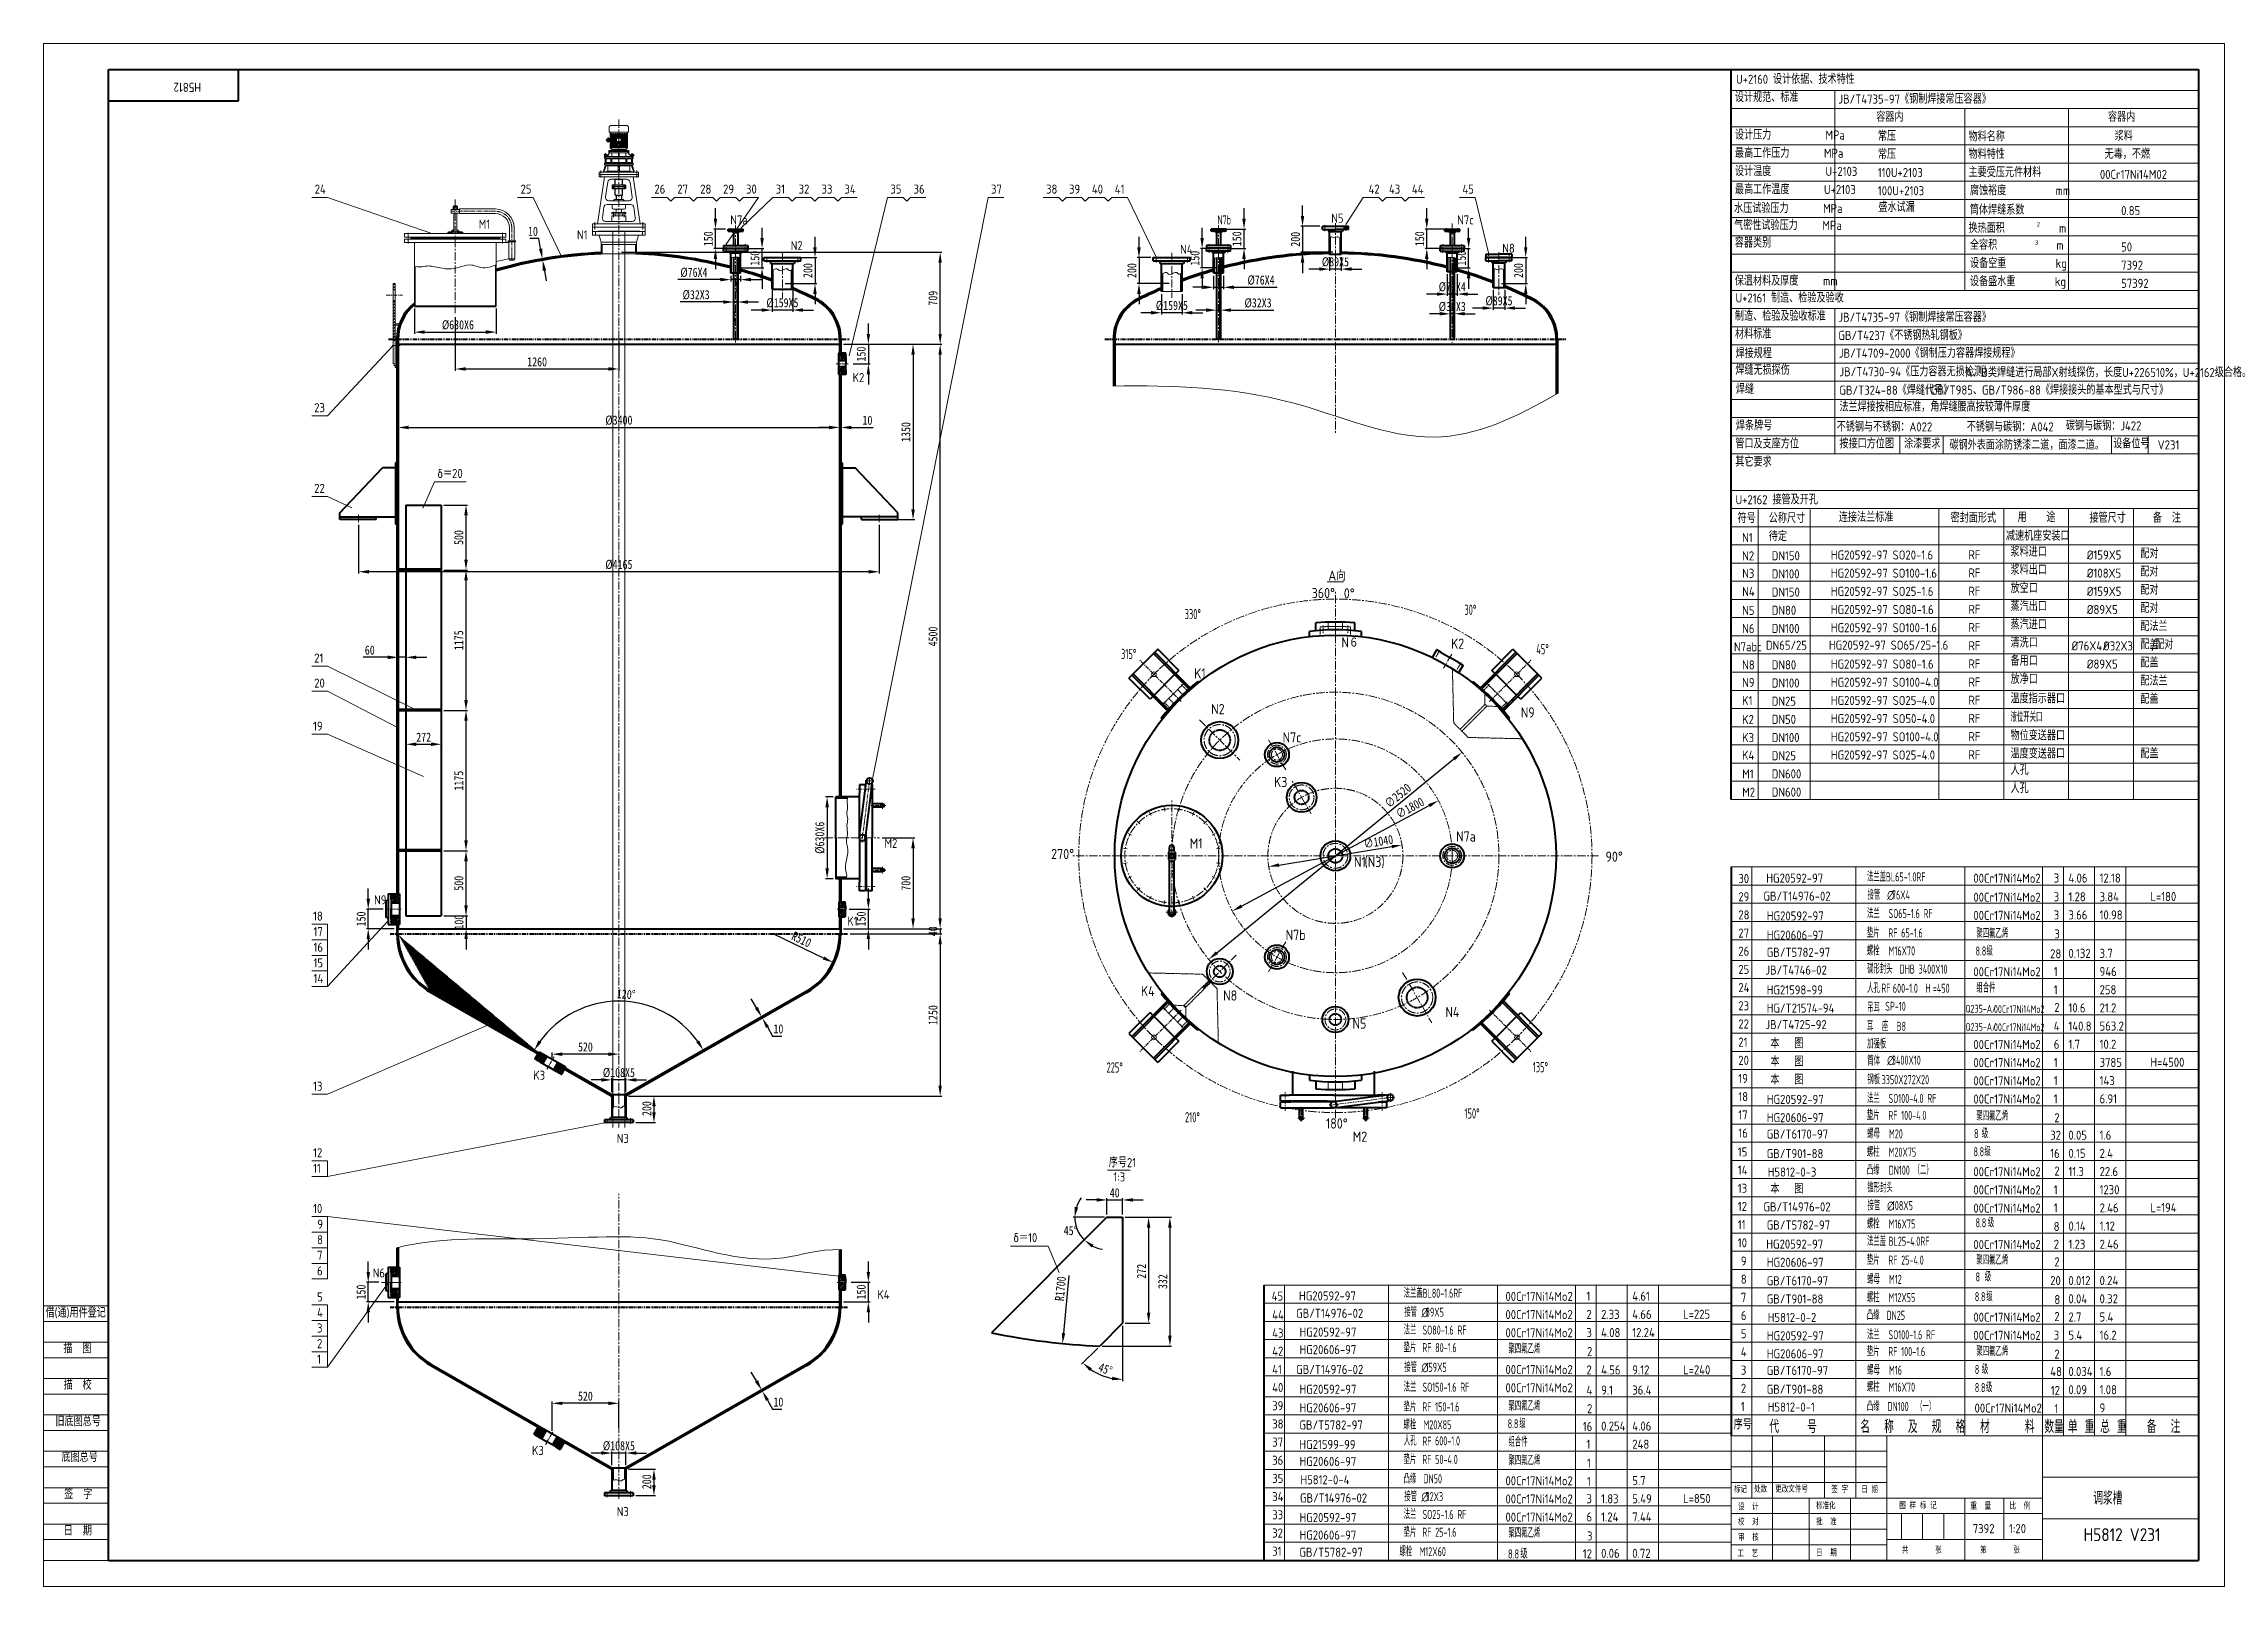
# Model space of a CAD drawing. Extents: x 29432 to 46232, y -723 to 11157.
import ezdxf

# ---------------------------------------------------------------- set-up
doc = ezdxf.new("R2010")
doc.units = 0
for name, pattern in [('ACAD_ISO02W100', [15, 12, -3]), ('ACAD_ISO04W100', [30, 24, -3, 0, -3]), ('CENTER', [50.8, 31.75, -6.35, 6.35, -6.35]), ('HIDDEN', [9.525, 6.35, -3.175]), ('PHANTOM', [63.5, 31.75, -6.35, 6.35, -6.35, 6.35, -6.35])]:
    doc.linetypes.add(name, pattern=pattern)
doc.layers.get('0').update_dxf_attribs({"linetype": 'CONTINUOUS', "lineweight": 40})
doc.layers.get('DEFPOINTS').update_dxf_attribs({"linetype": 'CONTINUOUS', "lineweight": 20})
for name, color, linetype, lineweight in [('1-DIM', 7, 'CONTINUOUS', 13), ('5', 1, 'CENTER', 20), ('LAYER1', 4, 'CENTER', 15), ('中线', 1, 'CENTER', 20), ('双点划线', 1, 'PHANTOM', 20), ('实线', 7, 'CONTINUOUS', 20), ('尺寸线', 6, 'CONTINUOUS', 20), ('文字', 6, 'CONTINUOUS', 20), ('细实线', 3, 'CONTINUOUS', 20), ('细线', 3, 'CONTINUOUS', 20), ('虚线', 2, 'HIDDEN', 20)]:
    doc.layers.add(name, color=color, linetype=linetype, lineweight=lineweight)
for name, color, linetype in [('DIM', 7, 'CONTINUOUS'), ('LINE', 5, 'CONTINUOUS'), ('RAHMEN025', 7, 'CONTINUOUS'), ('RAHMEN07', 5, 'CONTINUOUS'), ('图层1', 5, 'CONTINUOUS'), ('图层2', 7, 'CONTINUOUS')]:
    doc.layers.add(name, color=color, linetype=linetype)
doc.styles.add('J_BigFont', font='gbenor.shx', dxfattribs={"bigfont": 'gbcbig.shx'})
doc.styles.add('尺寸-字母', font='@SimSun.ttf', dxfattribs={"width": 0.8})
doc.dimstyles.new('尺寸3-5', dxfattribs={"dimtxt": 3.5, "dimasz": 2.5, "dimexe": 1.25, "dimexo": 0.625, "dimgap": 1.5, "dimtad": 1, "dimdec": 0, "dimdsep": 46, "dimtxsty": '尺寸-字母', "dimcen": 2.5, "dimadec": 0, "dimazin": 0, "dimtfac": 1, "dimtdec": 4, "dimtmove": 0, "dimatfit": 3, "dimfxl": 0, "dimtolj": 1, "dimtzin": 0, "dimarcsym": 0})
pattern_1 = [(45, (45611.249, -1111.165), (-4.490128, 4.490128), [])]
pattern_2 = [(75, (45938.5807, -1299.165), (-6.133629, 1.643501), [])]
pattern_3 = [(135, (45611.249, -1299.165), (-4.490128, -4.490128), [])]
pattern_4 = [(45, (48280.553, 1383.899), (-11.22532, 11.22532), [])]
pattern_5 = [(75, (45611.249, -1299.165), (-6.133629, 1.643501), [])]
pattern_6 = [(75, (45611.249, -967.789), (-6.133629, 1.643501), [])]
pattern_7 = [(135, (45938.5807, -967.789), (-4.490128, -4.490128), [])]
pattern_8 = [(75, (45938.5807, -967.789), (-6.133629, 1.643501), [])]
pattern_9 = [(135, (45938.5807, -1299.165), (-4.490128, -4.490128), [])]
pattern_10 = [(90, (4579.075, -967.789), (-6.35, 1e-15), [])]
pattern_11 = [(90, (4579.075, -3841.184), (-6.35, 1e-15), [])]
pattern_12 = [(135, (0, -241.597), (-4.4901281, -4.4901281), [])]

msp = doc.modelspace()

# ---------------------------------------------------------------- texts
at = {"layer": '尺寸线', "lineweight": 20, "insert": (32466.1, 7881.4), "char_height": 70, "width": 297.51, "attachment_point": 1, "style": 'J_BigFont'}
msp.add_mtext('δ＝20', dxfattribs=at)
at = {"layer": '文字', "lineweight": 20, "style": 'J_BigFont'}
for s, height, width, p in [('N7b', 70, 0.7, (38475.5, 9764.1)), ('330°', 78.75, 0.7, (38222.6, 6724.5)), ('30°', 78.75, 0.7, (40377.8, 6757.5)), ('315°', 78.75, 0.7, (37732.5, 6417.2)), ('45°', 78.75, 0.7, (40931.7, 6454.2)), ('法兰盖', 70, 0.7, (43479.3, 4704.8)), ('BL65-1.0RF ', 70, 0.7, (43624.6, 4704.8)), ('接管', 70, 0.7, (43483.6, 4565.4)), ('∅', 70, 0.7, (43634.7, 4565.4)), ('76X4', 70, 0.7, (43670.7, 4565.4)), ('法兰  ', 70, 0.7, (43479.1, 4422.7)), ('SO65-1.6 RF ', 70, 0.7, (43645.2, 4422.7)), ('螺栓', 70, 0.7, (43477.7, 4135.3)), ('垫片  ', 70, 0.7, (43477.7, 4273.2)), ('  M16X70', 70, 0.7, (43588.4, 4135.3)), ('RF 65-1.6', 70, 0.7, (43643.7, 4273.2)), ('8.8', 70, 0.7, (44315.8, 4134.1)), ('聚四氟乙烯', 70, 0.7, (44321.8, 4268.7)), ('级', 70, 0.7, (44399.4, 4134.1)), ('碟形封头', 70, 0.7, (43480.3, 3994.8)), (' DHB 3400X10', 70, 0.7, (43701.7, 3994.8)), ('人孔', 70, 0.7, (43480.3, 3847.2)), ('RF', 70, 0.7, (43589.8, 3848.4)), (' 600-1.0  H', 70, 0.7, (43649.3, 3847.2)), ('=450', 70, 0.7, (43986.5, 3847.2)), ('组合件', 70, 0.7, (44321.8, 3849.5)), ('吊耳', 70, 0.7, (43480.3, 3697)), (' SP-10', 70, 0.7, (43591, 3708.3)), ('Q235-A/', 60, 0.7, (44237.9, 3694.9)), ('00Cr17Ni14Mo2', 60, 0.7, (44457.2, 3691.8)), ('耳', 70, 0.7, (43477.9, 3554.1)), ('座', 70, 0.7, (43593.7, 3554.1)), ('  B8', 70, 0.7, (43649, 3554.1)), ('Q235-A/', 60, 0.7, (44237.9, 3554.9)), ('00Cr17Ni14Mo2', 60, 0.7, (44457.2, 3551.8)), ('加强板', 70, 0.7, (43479.5, 3419.1)), ('筒体', 70, 0.7, (43481.4, 3287.4)), ('∅', 70, 0.7, (43634.7, 3293.6)), ('3400X10', 70, 0.7, (43670.7, 3293.6)), ('225°', 78.75, 0.7, (37621.1, 3233.4)), ('135°', 78.75, 0.7, (40904.2, 3235.4)), ('钢板', 70, 0.7, (43481.4, 3143.6)), ('3350X272X20', 70, 0.7, (43592.1, 3143.6)), ('法兰  ', 70, 0.7, (43479.1, 2999)), ('SO100-4.0 RF ', 70, 0.7, (43645.2, 2999)), ('210°', 78.75, 0.7, (38225.4, 2849.8)), ('150°', 78.75, 0.7, (40378.2, 2878.9)), ('垫片  ', 70, 0.7, (43477.7, 2868.4)), ('RF 100-4.0', 70, 0.7, (43643.7, 2868.4)), ('聚四氟乙烯', 70, 0.7, (44321.8, 2862.7)), ('螺母', 70, 0.7, (43480.3, 2726.1)), ('  M20', 70, 0.7, (43591, 2726.1)), ('8', 70, 0.7, (44304, 2728.7)), ('级', 70, 0.7, (44363.8, 2728.7)), ('螺柱', 70, 0.7, (43477.7, 2585.3)), ('凸缘', 70, 0.7, (43477.7, 2446.4)), ('  M20X75', 70, 0.7, (43588.4, 2585.3)), ('  DN100 （二） ', 70, 0.7, (43588.4, 2446.4)), ('8.8', 70, 0.7, (44299.6, 2588.7)), ('级', 70, 0.7, (44383.8, 2588.7)), ('锥形封头', 70, 0.7, (43481.4, 2310.2)), ('接管', 70, 0.7, (43483.6, 2173.6)), ('∅', 70, 0.7, (43634.7, 2173.6)), ('108X5', 70, 0.7, (43670.7, 2173.6)), ('螺栓', 70, 0.7, (43477.7, 2032.4)), ('  M16X75', 70, 0.7, (43588.4, 2032.4)), ('8.8', 70, 0.7, (44315.8, 2041.6)), ('级', 70, 0.7, (44410.2, 2041.6)), ('法兰盖', 70, 0.7, (43479.3, 1899.3)), ('BL25-4.0RF ', 70, 0.7, (43645.4, 1899.3)), ('垫片  ', 70, 0.7, (43477.7, 1753.8)), ('螺母', 70, 0.7, (43480.3, 1606.1)), ('RF 25-4.0', 70, 0.7, (43643.7, 1753.8)), ('8', 70, 0.7, (44315.8, 1624.7)), ('聚四氟乙烯', 70, 0.7, (44321.8, 1753.4)), ('级', 70, 0.7, (44386.7, 1624.7)), ('法兰盖', 70, 0.7, (39910.1, 1499.3)), ('BL80-1.6RF ', 70, 0.7, (40055.4, 1499.3)), ('螺柱', 70, 0.7, (43477.7, 1465.3)), ('  M12X55', 70, 0.7, (43588.4, 1465.3)), ('  M12', 70, 0.7, (43591, 1606.1)), ('8.8', 70, 0.7, (44309.6, 1472.3)), ('级', 70, 0.7, (44398.4, 1472.3)), ('接管', 70, 0.7, (39914.4, 1352.7)), ('∅', 70, 0.7, (40046.5, 1352.7)), ('89X5', 70, 0.7, (40078, 1352.7)), ('凸缘', 70, 0.7, (43477.7, 1328.4)), ('DN25 ', 70, 0.7, (43630.4, 1328.4)), ('法兰  ', 70, 0.7, (39909.9, 1215.3)), ('SO80-1.6 RF ', 70, 0.7, (40055.2, 1215.3)), ('法兰  ', 70, 0.7, (43479.1, 1179)), ('SO100-1.6 RF ', 70, 0.7, (43645.2, 1179)), ('垫片  ', 70, 0.7, (39908.4, 1079.6)), ('RF 80-1.6', 70, 0.7, (40053.7, 1079.6)), ('聚四氟乙烯', 70, 0.7, (40717.3, 1069.8)), ('垫片  ', 70, 0.7, (43477.7, 1049.4)), ('RF 100-1.6', 70, 0.7, (43643.7, 1049.4)), ('聚四氟乙烯', 70, 0.7, (44321.8, 1050.4)), ('法兰  ', 70, 0.7, (39909.9, 775.3)), ('接管', 70, 0.7, (39914.4, 928.5)), ('∅', 70, 0.7, (40046.5, 928.5)), ('SO150-1.6 RF ', 70, 0.7, (40055.2, 775.3)), ('159X5', 70, 0.7, (40078, 928.5)), ('螺柱', 70, 0.7, (43477.7, 776)), ('螺母', 70, 0.7, (43480.3, 906.1)), ('  M16X70', 70, 0.7, (43588.4, 776)), ('  M16', 70, 0.7, (43591, 906.1)), ('8', 70, 0.7, (44309.6, 912.3)), ('8.8', 70, 0.7, (44309.6, 772.3)), ('级', 70, 0.7, (44363.8, 912.3)), ('级', 70, 0.7, (44395.2, 772.3)), ('垫片  ', 70, 0.7, (39908.4, 623.8)), ('RF 150-1.6', 70, 0.7, (40053.7, 623.8)), ('聚四氟乙烯', 70, 0.7, (40717.3, 629.8)), ('凸缘', 70, 0.7, (43477.7, 626.4)), (' DN100  （一）', 70, 0.7, (43608.3, 626.4)), ('螺栓', 70, 0.7, (39908.4, 485.8)), ('  M20X85', 70, 0.7, (40005.3, 485.8)), ('8.8', 70, 0.7, (40711.3, 494.1)), ('级', 70, 0.7, (40800.8, 494.1)), ('人孔', 70, 0.7, (39911, 362.1)), ('RF', 70, 0.7, (40053.7, 358.7)), (' 600-1.0', 70, 0.7, (40122.4, 362.1)), ('组合件', 70, 0.7, (40717.3, 352.6)), ('垫片  ', 70, 0.7, (39908.4, 218.7)), ('RF 50-4.0', 70, 0.7, (40053.7, 218.7)), ('聚四氟乙烯', 70, 0.7, (40717.3, 210.9)), ('凸缘', 70, 0.7, (39908.4, 70)), ('接管', 70, 0.7, (39914.4, -67.3)), ('∅', 70, 0.7, (40046.5, -67.3)), ('  DN50  ', 70, 0.7, (40005.3, 70)), ('32X3', 70, 0.7, (40078, -67.3)), ('法兰  ', 70, 0.7, (39909.9, -204.7)), ('SO25-1.6 RF ', 70, 0.7, (40055.2, -204.7)), ('垫片  ', 70, 0.7, (39908.4, -341.3)), ('RF 25-1.6', 70, 0.7, (40053.7, -341.3)), ('聚四氟乙烯', 70, 0.7, (40717.3, -347.8)), ('螺栓', 70, 0.7, (39877.7, -490.9)), ('  M12X60', 70, 0.7, (39974.5, -490.9)), ('8.8', 70, 0.8, (40713.4, -508.6)), ('级', 70, 0.8, (40808.6, -508.6))]:
    msp.add_text(s, height=height, dxfattribs=dict(at, width=width)).set_placement(p)
at = {"layer": '文字', "style": 'J_BigFont', "width": 0.7}
msp.add_text('液位开关口', height=70, dxfattribs=at).set_placement((44585, 5934.7))
at = {"layer": '文字', "attachment_point": 1, "style": 'J_BigFont'}
for s, insert, char_height in [('U+2160 设计依据、技术特性', (42470.4, 10917.1), 70), ('设计规范、标准', (42461.7, 10777.1), 70), ('JB/T4735-97《钢制焊接常压容器》', (43258.4, 10764.7), 70), ('容器内', (43550, 10625.9), 70), ('容器内', (45336.1, 10625.9), 70), ('设计压力           MPa', (42461.7, 10487.8), 70), ('常压', (43562.6, 10478.8), 70), ('物料名称', (44261.7, 10474.8), 70), ('浆料', (45386.6, 10479.1), 70), ('最高工作压力       MPa', (42461.7, 10347.8), 70), ('常压', (43562.6, 10338.8), 70), ('物料特性', (44261.7, 10339.7), 70), ('无毒，不燃', (45309.9, 10340.4), 70), ('设计温度           U+2103', (42461.7, 10207.8), 70), ('110U+2103', (43562.6, 10198.8), 70), ('主要受压元件材料', (44261.7, 10199.7), 70), ('00Cr17Ni14M02', (45273.4, 10184.5), 70), ('水压试验压力       MPa', (42455.4, 9922.7), 70), ('最高工作温度       U+2103', (42461.7, 10067.8), 70), ('100U+2103', (43562.6, 10058.8), 70), ('盛水试漏', (43566.8, 9930.7), 70), ('腐蚀裕度          mm', (44271.9, 10059.7), 70), ('筒体焊缝系数', (44271.9, 9910.4), 70), ('气密性试验压力     MPa', (42455.4, 9792), 70), ('换热面积           m', (44260.9, 9770.4), 70), ('2', (44786.5, 9781.8), 35), ('0.85', (45437, 9905.7), 70), ('容器类别', (42460.9, 9657.1), 70), ('全容积            m', (44272.5, 9639.7), 70), ('3', (44772.9, 9641.8), 35), ('50', (45437, 9625.7), 70), ('设备空重          kg', (44272.5, 9499.7), 70), ('7392', (45437, 9485.7), 70), ('保温材料及厚度     mm', (42460.9, 9364.3), 70), ('U+2161 制造、检验及验收', (42466.2, 9233.1), 70), ('设备盛水重        kg', (44272.5, 9359.7), 70), ('57392', (45437, 9345.7), 70), ('制造、检验及验收标准', (42462.3, 9093.1), 70), ('JB/T4735-97《钢制焊接常压容器》', (43258.4, 9084.7), 70), ('材料标准', (42462.3, 8954.1), 70), ('GB/T4237《不锈钢热轧钢板》', (43258.4, 8944.7), 70), ('焊接规程', (42466.5, 8805.2), 70), ('JB/T4709-2000《钢制压力容器焊接规程》', (43262.5, 8807.9), 70), ('焊缝无损探伤', (42465, 8677.1), 70), ('JB/T4730-94《压力容器无损检测》', (43266.5, 8665), 70), ('A、B类焊缝进行局部X射线探伤，长度U+226510%，U+2162级合格。', (44236.2, 8659.2), 70), ('焊缝', (42469.3, 8529.8), 70), ('法兰焊接按相应标准，角焊缝腰高按较薄件厚度', (43266.5, 8394.1), 70), ('GB/T324-88《焊缝代号》', (43266.5, 8522.9), 70), ('GB/T985、GB/T986-88《焊接接头的基本型式与尺寸》', (43971.1, 8524.1), 70), ('焊条牌号', (42469.3, 8249.8), 70), ('不锈钢与不锈钢：A022', (43245.9, 8240.2), 70), ('不锈钢与碳钢：A042', (44247.6, 8240.2), 70), ('碳钢与碳钢：J422', (45010.6, 8248.4), 70), ('管口及支座方位', (42464.8, 8109.8), 70), ('按接口方位图', (43266.8, 8109.8), 70), ('涂漆要求', (43764.8, 8109.8), 70), ('碳钢外表面涂防锈漆二道，面漆二道。', (44114.4, 8100.2), 70), ('设备位号', (45375.7, 8109.8), 70), ('V231', (45718.6, 8101.7), 70), ('其它要求', (42464.8, 7969.8), 70), ('U+2162 接管及开孔', (42466.2, 7679.4), 70), ('符号', (42482.5, 7536.3), 70), ('待定', (42722.8, 7396.3), 70), ('公称尺寸', (42722.8, 7536.3), 70), ('连接法兰标准', (43262.3, 7543.5), 70), ('密封面形式', (44123.3, 7538.2), 70), ('减速机座安装口', (44549.3, 7399.8), 70), ('用    途', (44639.1, 7543.5), 70), ('接管尺寸', (45192.9, 7538.2), 70), ('备  注', (45681.9, 7538.2), 70), ('N1', (42517.7, 7387.2), 70), ('N2', (42517.7, 7247.2), 70), ('DN150', (42745, 7248), 70), ('HG20592-97 SO20-1.6\\P ', (43200.7, 7253.7), 70), ('RF', (44260.5, 7255.2), 70), ('浆料进口', (44585, 7277.1), 70), ('%%c159X5', (45172.5, 7253.7), 70), ('配对', (45585, 7263.9), 70), ('N3', (42518, 7112.3), 70), ('DN100', (42745, 7108), 70), ('HG20592-97 SO100-1.6 \\P ', (43200.7, 7113.7), 70), ('RF', (44260.5, 7115.2), 70), ('浆料出口', (44585, 7137.1), 70), ('%%c108X5', (45172.5, 7113.7), 70), ('配对', (45585, 7123.9), 70), ('N4', (42518, 6972.3), 70), ('DN150', (42745, 6968), 70), ('HG20592-97 SO25-1.6\\P ', (43200.7, 6973.7), 70), ('RF', (44260.5, 6975.2), 70), ('放空口', (44585, 6997.1), 70), ('%%c159X5', (45172.5, 6973.7), 70), ('配对', (45585, 6983.9), 70), ('N5', (42517.7, 6827.2), 70), ('DN80', (42745, 6828), 70), ('HG20592-97 SO80-1.6\\P ', (43200.7, 6833.7), 70), ('RF', (44260.5, 6835.2), 70), ('蒸汽出口', (44585, 6857.1), 70), ('蒸汽进口', (44585, 6717.1), 70), ('%%c89X5', (45172.5, 6833.7), 70), ('配对', (45585, 6843.9), 70), ('N6', (42517.7, 6687.2), 70), ('DN65/25', (42700.3, 6558.5), 70), ('DN100', (42745, 6688), 70), ('HG20592-97 SO65/25-1.6\\P ', (43185.6, 6559.6), 70), ('HG20592-97 SO100-1.6\\P ', (43200.7, 6693.7), 70), ('RF', (44260.5, 6695.2), 70), ('RF', (44260.5, 6555.2), 70), ('清洗口', (44585, 6577.1), 70), ('%%c76X4/', (45055.1, 6553.7), 70), ('%%c32X3', (45297.7, 6553.7), 70), ('配法兰', (45585, 6703.9), 70), ('配盖', (45585, 6563.9), 70), ('配对', (45699.2, 6563.9), 70), ('N7abc', (42453.8, 6547.2), 70), ('N8', (42517.7, 6407.2), 70), ('DN80', (42745, 6408), 70), ('HG20592-97 SO80-1.6\\P ', (43200.7, 6413.7), 70), ('RF', (44260.5, 6415.2), 70), ('备用口', (44585, 6437.1), 70), ('%%c89X5', (45172.5, 6413.7), 70), ('配盖', (45585, 6423.9), 70), ('N9', (42517.4, 6272.3), 70), ('DN100', (42745, 6268), 70), ('HG20592-97 SO100-4.0\\P ', (43200.7, 6273.7), 70), ('RF', (44260.5, 6275.2), 70), ('放净口', (44585, 6297.1), 70), ('配法兰', (45585, 6283.9), 70), ('K1', (42517.4, 6132.3), 70), ('DN25', (42745, 6128), 70), ('HG20592-97 SO25-4.0\\P ', (43200.7, 6133.7), 70), ('RF', (44260.5, 6135.2), 70), ('温度指示器口', (44585, 6147.7), 70), ('配盖', (45585, 6143.9), 70), ('K2', (42517.7, 5987.2), 70), ('DN50', (42745, 5988), 70), ('HG20592-97 SO50-4.0\\P ', (43200.7, 5993.7), 70), ('RF', (44260.5, 5995.2), 70), ('K4', (42517.4, 5712.3), 70), ('K3', (42517.7, 5847.2), 70), ('DN100', (42745, 5848), 70), ('HG20592-97 SO100-4.0\\P ', (43200.7, 5853.7), 70), ('HG20592-97 SO25-4.0\\P ', (43200.7, 5713.7), 70), ('RF', (44260.5, 5855.2), 70), ('RF', (44260.5, 5715.2), 70), ('物位变送器口', (44585, 5863), 70), ('温度变送器口', (44585, 5723), 70), ('配盖', (45585, 5723.9), 70), ('M1', (42517.7, 5567.2), 70), ('DN25', (42745, 5708), 70), ('DN600', (42745, 5568), 70), ('人孔', (44585, 5597.1), 70), ('M2', (42517.7, 5427.2), 70), ('DN600', (42745, 5428), 70), ('人孔', (44585, 5457.1), 70)]:
    msp.add_mtext(s, dxfattribs=dict(at, insert=insert, char_height=char_height))
at = {"layer": '文字', "lineweight": 20, "insert": (30644.9, 10785.3), "char_height": 70, "attachment_point": 1, "rotation": 180, "style": 'J_BigFont'}
msp.add_mtext('H5812', dxfattribs=at)
at = {"layer": '文字', "lineweight": 20, "ltscale": 0.6, "attachment_point": 1, "style": 'J_BigFont'}
for s, insert, char_height in [('24', (31520.7, 10071.2), 70), ('25', (33106.5, 10071.2), 70), ('26', (34137.6, 10071.2), 70), ('27', (34314, 10071.2), 70), ('28', (34490.5, 10071.2), 70), ('29', (34666.9, 10071.2), 70), ('30', (34843.4, 10071.2), 70), ('31', (35072.1, 10071.2), 70), ('32', (35248.5, 10071.2), 70), ('33', (35425, 10071.2), 70), ('34', (35601.4, 10071.2), 70), ('35', (35955.7, 10071.2), 70), ('36', (36134.1, 10071.2), 70), ('37', (36731, 10071.2), 70), ('38', (37155, 10071.2), 70), ('39', (37331.5, 10071.2), 70), ('40', (37507.9, 10071.2), 70), ('41', (37684.4, 10071.2), 70), ('42', (39639.5, 10071.2), 70), ('43', (39796.7, 10071.2), 70), ('44', (39973.1, 10071.2), 70), ('45', (40362.3, 10071.2), 70), ('23', (31516.9, 8388.3), 70), ('22', (31516.9, 7766.9), 70), ('21', (31516.9, 6459.8), 70), ('20', (31516.9, 6267.3), 70), ('19', (31508.2, 5936.1), 70), ('18', (31508.2, 4473), 70), ('17', (31511.5, 4353), 70), ('16', (31511.5, 4233), 70), ('15', (31511.5, 4113), 70), ('14', (31511.5, 3993), 70), ('13', (31508.2, 3163), 70), ('12', (31508.2, 2650.8), 70), ('11', (31508.2, 2530.8), 70), ('10', (31508.2, 2221), 70), ('9', (31541, 2101), 70), ('7', (31539, 1861), 70), ('8', (31539, 1981), 70), ('6', (31539, 1741), 70), ('5', (31539, 1540.7), 70), ('4', (31539, 1420.7), 70), ('3', (31539, 1300.7), 70), ('2', (31539, 1180.7), 70), ('1', (31539, 1060.7), 70), ('调浆槽', (45221.8, 6.5), 100), ('H5812 V231', (45148, -275.3), 100)]:
    msp.add_mtext(s, dxfattribs=dict(at, insert=insert, char_height=char_height))
at = {"layer": '文字', "lineweight": 20, "attachment_point": 1, "style": 'J_BigFont'}
for s, insert, char_height, width in [('M1', (32783.9, 9801.1), 70, 297.51), ('N7a', (34722.5, 9834.1), 70, 297.51), ('N5', (39352.3, 9847.5), 70, 297.51), ('N7c', (40321.8, 9834.1), 70, 297.51), ('N1', (33541.3, 9719.7), 70, 297.51), ('N2', (35187.9, 9636.2), 70, 297.51), ('N4', (38187.9, 9607.3), 70, 297.51), ('N8', (40669.6, 9615.5), 70, 297.51), ('K2', (35664.9, 8620), 70, 297.51), ('N６', (39430.1, 6584.9), 78.75, 297.51), ('K2', (40274.5, 6575.2), 78.75, 297.51), ('K1', (38296, 6345.8), 78.75, 297.51), ('N2', (38427, 6071.4), 78.75, 297.51), ('N9', (40812.4, 6045.2), 78.75, 297.51), ('N7c', (38977, 5853.5), 78.75, 297.51), ('K3', (38911, 5509.9), 78.75, 297.51), ('N7a', (40314, 5090.7), 78.75, 297.51), ('M2', (35910.4, 5033.6), 70, 297.51), ('M1', (38261.9, 5036.9), 78.75, 297.51), ('N1', (39527.1, 4894.7), 78.75, 297.51), ('(N3)', (39608.2, 4894.7), 78.75, 297.51), ('00Cr17Ni14Mo2', (44298.4, 4764.5), 70, 598), ('3', (44918, 4766), 70, 598), ('4.06', (45030.9, 4766), 70, 598), ('12.18', (45270.9, 4766), 70, 598), ('N9', (31978, 4598.4), 70, 297.51), ('GB/T14976-02', (42681.2, 4626.6), 70, 598), ('00Cr17Ni14Mo2', (44298.4, 4618.6), 70, 598), ('3', (44918, 4622), 70, 598), ('1.28', (45030.9, 4622), 70, 598), ('3.84', (45270.9, 4622), 70, 598), ('L=180', (45662.2, 4623.6), 70, 598), ('K1', (35624.1, 4433.8), 70, 297.51), ('HG20592-97', (42707.5, 4474.2), 70, 598), ('00Cr17Ni14Mo2', (44298.4, 4478.6), 70, 598), ('3', (44918, 4482), 70, 598), ('3.66', (45030.9, 4482), 70, 598), ('10.98', (45270.9, 4482), 70, 598), ('N7b', (39000.4, 4332.4), 78.75, 297.51), ('HG20606-97', (42707.5, 4326.6), 70, 598), ('3', (44922.5, 4335.9), 70, 598), ('JB/T4746-02  ', (42696.2, 4057.4), 70, 598), ('00Cr17Ni14Mo2', (44298.4, 4044.5), 70, 598), ('28', (44890, 4182.7), 70, 598), ('1', (44918, 4046), 70, 598), ('0.132', (45030.9, 4186), 70, 598), ('3.7', (45270.9, 4186), 70, 598), ('946', (45270.9, 4046), 70, 598), ('K4', (37885.8, 3899.7), 78.75, 297.51), ('N8', (38519.3, 3865.9), 78.75, 297.51), ('1', (44918, 3906), 70, 598), ('258', (45270.9, 3906), 70, 598), ('N4', (40231.3, 3738.3), 78.75, 297.51), ('2', (44922.5, 3769.9), 70, 598), ('10.6', (45030.9, 3766), 70, 598), ('21.2', (45270.9, 3766), 70, 598), ('N5', (39515.8, 3649.8), 78.75, 297.51), ('JB/T4725-92  ', (42696.2, 3637.4), 70, 598), ('4', (44918, 3626), 70, 598), ('140.8', (45030.9, 3626), 70, 598), ('563.2', (45270.9, 3626), 70, 598), ('本   图', (42734.7, 3491.8), 70, 1080), ('00Cr17Ni14Mo2', (44298.4, 3484.5), 70, 598), ('6', (44918, 3486), 70, 598), ('1.7', (45030.9, 3486), 70, 598), ('10.2', (45270.9, 3486), 70, 598), ('K3', (33204, 3247.6), 70, 297.51), ('本   图', (42734.7, 3351.8), 70, 1080), ('本   图', (42734.7, 3211.8), 70, 1080), ('00Cr17Ni14Mo2', (44298.4, 3344.5), 70, 598), ('00Cr17Ni14Mo2', (44298.4, 3204.5), 70, 598), ('1', (44918, 3346), 70, 598), ('1', (44918, 3206), 70, 598), ('143', (45270.9, 3206), 70, 598), ('3785', (45270.9, 3346), 70, 598), ('H=4500', (45662.2, 3347.6), 70, 598), ('HG20592-97', (42707.5, 3061.6), 70, 598), ('00Cr17Ni14Mo2', (44298.4, 3064.5), 70, 598), ('1', (44918, 3066), 70, 598), ('6.91', (45270.9, 3066), 70, 598), ('HG20606-97', (42707.5, 2921), 70, 598), ('2', (44922.5, 2919.9), 70, 598), ('N3', (33847.6, 2760.9), 70, 297.51), ('M2', (39517.8, 2778.8), 78.75, 297.51), ('32', (44890.7, 2786), 70, 598), ('0.05', (45030.9, 2786), 70, 598), ('1.6', (45270.9, 2786), 70, 598), ('序号21', (37638, 2574.6), 70, 297.51), ('16', (44890.7, 2646), 70, 598), ('0.15', (45030.9, 2646), 70, 598), ('2.4', (45270.9, 2646), 70, 598), ('1:3', (37673.5, 2464.2), 70, 297.51), ('本   图', (42734.7, 2371.8), 70, 1080), ('00Cr17Ni14Mo2', (44298.4, 2504.5), 70, 598), ('00Cr17Ni14Mo2', (44298.4, 2364.5), 70, 598), ('1', (44918, 2366), 70, 598), ('2', (44922.5, 2509.9), 70, 598), ('11.3', (45030.9, 2506), 70, 598), ('1230', (45270.9, 2366), 70, 598), ('22.6', (45270.9, 2506), 70, 598), ('GB/T14976-02', (42681.2, 2234), 70, 598), ('00Cr17Ni14Mo2', (44298.4, 2224.5), 70, 598), ('1', (44918, 2226), 70, 598), ('2.46', (45270.9, 2226), 70, 598), ('L=194', (45662.2, 2227.6), 70, 598), ('8', (44917, 2082.7), 70, 598), ('0.14', (45030.9, 2086), 70, 598), ('1.12', (45270.9, 2086), 70, 598), ('δ＝10', (36903, 1996.8), 70, 297.51), ('00Cr17Ni14Mo2', (44298.4, 1944.5), 70, 598), ('2', (44918, 1946), 70, 598), ('1.23', (45030.9, 1946), 70, 598), ('2.46', (45270.9, 1946), 70, 598), ('HG20606-97', (42707.5, 1807.3), 70, 598), ('2', (44922.5, 1809.9), 70, 598), ('K4', (35855.5, 1558.6), 70, 297.51), ('00Cr17Ni14Mo2', (40693.9, 1544.5), 70, 598), ('1', (41318, 1546), 70, 598), ('4.61', (41670.9, 1546), 70, 598), ('20', (44890.7, 1666), 70, 598), ('8', (44922.5, 1519.9), 70, 598), ('0.012', (45030.9, 1666), 70, 598), ('0.04', (45030.9, 1526), 70, 598), ('0.24', (45270.9, 1666), 70, 598), ('0.32', (45270.9, 1526), 70, 598), ('GB/T14976-02', (39081.2, 1414.2), 70, 598), ('00Cr17Ni14Mo2', (40693.9, 1404.5), 70, 598), ('2', (41318, 1406), 70, 598), ('2.33', (41430.9, 1406), 70, 598), ('4.66', (41670.9, 1406), 70, 598), ('L=225', (42062.2, 1407.6), 70, 598), ('00Cr17Ni14Mo2', (44298.4, 1384.5), 70, 598), ('2', (44922.5, 1389.9), 70, 598), ('2.7', (45030.9, 1386), 70, 598), ('5.4', (45270.9, 1386), 70, 598), ('HG20592-97', (39107.5, 1269.6), 70, 598), ('00Cr17Ni14Mo2', (40693.9, 1264.5), 70, 598), ('3', (41318, 1266), 70, 598), ('4.08', (41430.9, 1266), 70, 598), ('12.24', (41670.9, 1266), 70, 598), ('HG20592-97', (42707.5, 1241.6), 70, 598), ('00Cr17Ni14Mo2', (44298.4, 1244.5), 70, 598), ('3', (44918, 1246), 70, 598), ('5.4', (45030.9, 1246), 70, 598), ('16.2', (45270.9, 1246), 70, 598), ('HG20606-97', (39107.5, 1134.6), 70, 598), ('2', (41322.5, 1119.9), 70, 598), ('HG20606-97', (42707.5, 1102.6), 70, 598), ('2', (44922.5, 1099.9), 70, 598), ('GB/T14976-02', (39081.2, 982), 70, 598), ('00Cr17Ni14Mo2', (40693.9, 980.7), 70, 598), ('00Cr17Ni14Mo2', (40693.9, 840.7), 70, 598), ('2', (41318, 978.3), 70, 598), ('4.56', (41430.9, 978.3), 70, 598), ('9.12', (41670.9, 978.3), 70, 598), ('L=240', (42062.2, 979.1), 70, 598), ('48', (44890.7, 966), 70, 598), ('0.034', (45030.9, 966), 70, 598), ('1.6', (45270.9, 966), 70, 598), ('HG20592-97', (39107.5, 829.6), 70, 598), ('HG20606-97', (39107.5, 686.6), 70, 598), ('4', (41318, 823.2), 70, 598), ('2', (41322.5, 679.9), 70, 598), ('9.1', (41430.9, 823.2), 70, 598), ('36.4', (41670.9, 823.2), 70, 598), ('00Cr17Ni14Mo2', (44307.6, 684.5), 70, 598), ('12', (44895, 819.9), 70, 598), ('1', (44922.5, 679.9), 70, 598), ('0.09', (45030.9, 826), 70, 598), ('1.08', (45270.9, 826), 70, 598), ('9', (45270.9, 686), 70, 598), ('16', (41290, 542.7), 70, 598), ('0.254', (41430.9, 546), 70, 598), ('4.06', (41670.9, 546), 70, 598), ('序号', (42452.5, 557.1), 70, 598), ('代    号', (42726.5, 557.1), 100, 598), ('材     料', (44349.5, 557.1), 100, 598), ('数量', (44845.5, 557.1), 100, 598), ('单 重', (45026.5, 557.1), 100, 598), ('总 重', (45275.5, 557.1), 100, 598), ('备  注', (45634.5, 557.1), 100, 598), ('K3', (33194.6, 357.9), 70, 297.51), ('1', (41318, 406), 70, 598), ('248', (41670.9, 406), 70, 598), ('HG20606-97', (39107.5, 274), 70, 598), ('1', (41322.5, 259.9), 70, 598), ('00Cr17Ni14Mo2', (40693.9, 124.5), 70, 598), ('1', (41322.5, 119.9), 70, 598), ('5.7', (41670.9, 126), 70, 598), ('标记', (42454.6, 47.6), 50, 597.916), ('处数', (42609.4, 49.8), 50, 597.916), ('更改文件号', (42773.2, 49.9), 50, 597.916), (' 签 字', (43174.8, 47.5), 50, 597.916), ('日 期', (43434, 46), 50, 597.916), ('N3', (33847.6, -112.5), 70, 297.51), ('HG20592-97', (39107.5, -158.4), 70, 598), ('00Cr17Ni14Mo2', (40693.9, -15.5), 70, 598), ('00Cr17Ni14Mo2', (40693.9, -155.5), 70, 598), ('3', (41318, -14), 70, 598), ('6', (41318, -154), 70, 598), ('1.83', (41430.9, -14), 70, 598), ('1.24', (41430.9, -154), 70, 598), ('7.44', (41670.9, -154), 70, 598), ('5.49', (41670.9, -14), 70, 598), ('L=850', (42062.2, -12.4), 70, 598), ('设  计', (42485.5, -86.9), 50, 597.916), ('标准化', (43087, -78.7), 50, 597.916), ('图 样 标 记', (43727.6, -77.5), 50, 597.916), ('重  量', (44276, -81.1), 50, 597.916), ('比  例', (44577.7, -80.3), 50, 597.916), ('HG20606-97', (39107.5, -293.4), 70, 598), ('3', (41322.5, -300.1), 70, 598), ('校  对', (42485.5, -202.9), 50, 597.916), ('审  核', (42485.5, -322.4), 50, 597.916), ('批  准', (43087, -202.6), 50, 597.916), ('12', (41290, -437.3), 70, 598), ('0.06', (41430.9, -434), 70, 598), ('0.72', (41670.9, -434), 70, 598), ('工  艺', (42481.1, -446.3), 50, 597.916), ('日  期', (43086.9, -441.1), 50, 597.916), ('共       张', (43748, -420.3), 50, 597.916), ('第       张', (44350.6, -419.4), 50, 597.916)]:
    msp.add_mtext(s, dxfattribs=dict(at, insert=insert, char_height=char_height, width=width))
for s, insert, char_height in [('A向', (39329.8, 7099.6), 78.75), ('360°', (39200.9, 6965.1), 78.75), ('0°', (39448.7, 6962.1), 78.75), ('270°', (37193.9, 4955.6), 78.75), ('90°', (41464.5, 4935), 78.75), ('30', (42488, 4762.4), 70), ('HG20592-97', (42703.4, 4765.4), 70), ('29', (42488, 4622.4), 70), ('28', (42488, 4482.4), 70), ('27', (42488, 4342.4), 70), ('26', (42488, 4202.4), 70), ('25', (42488, 4062.4), 70), ('GB/T5782-97', (42706.3, 4194.3), 70), ('24', (42488, 3922.4), 70), ('HG21598-99', (42706.3, 3904.6), 70), ('23', (42488, 3782.4), 70), ('HG/T21574-94', (42706.3, 3764.6), 70), ('22', (42488, 3642.4), 70), ('21', (42488, 3502.4), 70), ('20', (42488, 3362.4), 70), ('19', (42488, 3222.4), 70), ('18', (42488, 3082.4), 70), ('180°', (39310.5, 2880.4), 78.75), ('17', (42488, 2942.4), 70), ('16', (42488, 2802.4), 70), ('GB/T6170-97', (42706.3, 2794.3), 70), ('15', (42483.9, 2657.1), 70), ('GB/T901-88', (42706.3, 2643.9), 70), ('14', (42483.9, 2517.1), 70), ('13', (42483.9, 2377.1), 70), ('H5812-0-3', (42714.4, 2502), 70), ('12', (42483.9, 2237.1), 70), ('11', (42483.9, 2097.1), 70), ('GB/T5782-97', (42706.3, 2094.3), 70), ('10', (42483.9, 1957.1), 70), ('HG20592-97', (42703.4, 1947.1), 70), ('9', (42507.5, 1817.1), 70), ('45', (38892.9, 1546.8), 70), ('HG20592-97', (39103.4, 1548.5), 70), ('7', (42507.5, 1537.1), 70), ('8', (42507.5, 1677.1), 70), ('GB/T6170-97', (42706.3, 1664.6), 70), ('GB/T901-88', (42706.3, 1524.6), 70), ('借(通)用件登记', (29446.9, 1417.5), 70), ('44', (38897, 1402.4), 70), ('6', (42507.5, 1397.1), 70), ('H5812-0-2', (42714.4, 1382.7), 70), ('43', (38897, 1262.4), 70), ('5', (42507.5, 1257.1), 70), ('描  图', (29585.1, 1142.8), 70), ('42', (38897, 1122.4), 70), ('4', (42507.5, 1117.1), 70), ('描  校', (29586.6, 862.2), 70), ('41', (38897, 982.4), 70), ('40', (38897, 842.4), 70), ('3', (42507.5, 977.1), 70), ('GB/T6170-97', (42706.3, 974.3), 70), ('39', (38897, 702.4), 70), ('1', (42507.5, 697.1), 70), ('2', (42507.5, 837.1), 70), ('GB/T901-88', (42706.3, 829.5), 70), ('H5812-0-1', (42714.4, 692.3), 70), ('旧底图总号', (29523.5, 580.3), 70), ('38', (38897, 562.4), 70), ('GB/T5782-97', (39106.3, 554.3), 70), ('名  称  及  规  格', (43427.6, 557.1), 100), ('37', (38897, 422.4), 70), ('HG21599-99', (39106.3, 404.6), 70), ('底图总号', (29570.4, 305.5), 70), ('36', (38897, 282.4), 70), ('签  字', (29591, 20.8), 70), ('35', (38897, 142.4), 70), ('34', (38897, 2.4), 70), ('H5812-0-4', (39114.4, 132.3), 70), ('33', (38897, -137.6), 70), ('GB/T14976-02', (39110.9, -7.8), 70), ('日  期', (29588.1, -261.3), 70), ('32', (38897, -277.6), 70), ('31', (38897, -417.6), 70), ('GB/T5782-97', (39106.3, -425.7), 70)]:
    msp.add_mtext(s, dxfattribs=dict(at, insert=insert, char_height=char_height))
at = {"layer": '文字', "lineweight": 20, "ltscale": 0.6, "char_height": 70, "width": 977.482, "attachment_point": 1, "style": 'J_BigFont'}
for s, insert in [('7392', (44293.6, -243.9)), ('1:20', (44573.3, -243.9))]:
    msp.add_mtext(s, dxfattribs=dict(at, insert=insert))
at = {"layer": '细实线', "lineweight": 20, "insert": (31967.7, 1725), "char_height": 70, "width": 297.51, "attachment_point": 1, "style": 'J_BigFont'}
msp.add_mtext('N6', dxfattribs=at)

# ---------------------------------------------------------------- blocks, each defined once
blk = doc.blocks.new('*D20')
at = {"layer": 'DEFPOINTS', "color": 0, "lineweight": 20}
for p in [(38074, 9609), (37282, 1146)]:
    blk.add_point(p, dxfattribs=at)
at = {"layer": '尺寸线', "color": 0, "lineweight": -2}
blk.add_line((37331, 1671), (37289, 1226), dxfattribs=at)
at = {"layer": '尺寸线', "color": 0, "lineweight": 20}
blk.add_solid([(37276, 1227), (37303, 1225), (37282, 1146)], dxfattribs=at)
at = {"layer": '尺寸线', "color": 0, "lineweight": 20, "insert": (37266, 1569), "char_height": 70, "attachment_point": 5, "rotation": 84.6527, "style": '尺寸-字母'}
blk.add_mtext('\\A1;R1700', dxfattribs=at)
blk = doc.blocks.new('*D21')
at = {"layer": 'DEFPOINTS', "color": 0, "lineweight": 20}
for p in [(37744, 2119), (37744, 1303), (37744, 1303), (37568, 1127), (37528, 928)]:
    blk.add_point(p, dxfattribs=at)
at = {"layer": '尺寸线', "color": 0, "lineweight": -2}
for p, q in [((37744, 1283), (37744, 857)), ((37554, 1112), (37429, 988))]:
    blk.add_line(p, q, dxfattribs=at)
blk.add_arc((37744, 1303), 432, 235.6171, 259.3829, dxfattribs=at)
at = {"layer": '尺寸线', "color": 0, "lineweight": 20}
for points in [[(37491, 935), (37508, 956), (37438, 997)], [(37666, 891), (37663, 864), (37744, 870)]]:
    blk.add_solid(points, dxfattribs=at)
at = {"layer": '尺寸线', "color": 0, "lineweight": 20, "insert": (37612, 949), "char_height": 70, "attachment_point": 5, "rotation": 339.5325, "style": '尺寸-字母'}
blk.add_mtext('\\A1;45°', dxfattribs=at)
blk = doc.blocks.new('*D18')
at = {"layer": 'DEFPOINTS', "color": 0, "lineweight": 20}
for p in [(37744, 2119), (37744, 1303), (37945, 1303)]:
    blk.add_point(p, dxfattribs=at)
at = {"layer": '尺寸线', "color": 0, "lineweight": -2}
for p, q in [((37764, 2119), (37958, 2119)), ((37945, 2039), (37945, 1383)), ((37764, 1303), (37958, 1303))]:
    blk.add_line(p, q, dxfattribs=at)
at = {"layer": '尺寸线', "color": 0, "lineweight": 20}
for points in [[(37932, 2039), (37958, 2039), (37945, 2119)], [(37932, 1383), (37958, 1383), (37945, 1303)]]:
    blk.add_solid(points, dxfattribs=at)
at = {"layer": '尺寸线', "color": 0, "lineweight": 20, "insert": (37890, 1703), "char_height": 70, "attachment_point": 5, "rotation": 90, "style": '尺寸-字母'}
blk.add_mtext('\\A1;272', dxfattribs=at)
blk = doc.blocks.new('*D19')
at = {"layer": 'DEFPOINTS', "color": 0, "lineweight": 20}
for p in [(37744, 2252), (37624, 2119), (37744, 2119)]:
    blk.add_point(p, dxfattribs=at)
at = {"layer": '尺寸线', "color": 0, "lineweight": -2}
for p, q in [((37544, 2252), (37464, 2252)), ((37624, 2139), (37624, 2265)), ((37624, 2252), (37744, 2252)), ((37744, 2139), (37744, 2265)), ((37824, 2252), (37904, 2252))]:
    blk.add_line(p, q, dxfattribs=at)
at = {"layer": '尺寸线', "color": 0, "lineweight": 20}
for points in [[(37544, 2266), (37544, 2239), (37624, 2252)], [(37824, 2266), (37824, 2239), (37744, 2252)]]:
    blk.add_solid(points, dxfattribs=at)
at = {"layer": '尺寸线', "color": 0, "lineweight": 20, "insert": (37684, 2307), "char_height": 70, "attachment_point": 5, "style": '尺寸-字母'}
blk.add_mtext('\\A1;40', dxfattribs=at)
blk = doc.blocks.new('*D67')
at = {"layer": 'DEFPOINTS', "color": 0, "lineweight": 20}
for p in [(35786, 8841), (36339, 8841), (36130, 4341)]:
    blk.add_point(p, dxfattribs=at)
at = {"layer": '尺寸线', "color": 0, "lineweight": -2}
for p, q in [((35806, 8841), (36352, 8841)), ((36339, 4421), (36339, 8761)), ((36150, 4341), (36352, 4341))]:
    blk.add_line(p, q, dxfattribs=at)
at = {"layer": '尺寸线', "color": 0, "lineweight": 20}
for points in [[(36326, 8761), (36352, 8761), (36339, 8841)], [(36326, 4421), (36352, 4421), (36339, 4341)]]:
    blk.add_solid(points, dxfattribs=at)
at = {"layer": '尺寸线', "color": 0, "lineweight": 20, "insert": (36284, 6591), "char_height": 70, "attachment_point": 5, "rotation": 90, "style": '尺寸-字母'}
blk.add_mtext('\\A1;4500', dxfattribs=at)
blk = doc.blocks.new('*D66')
at = {"layer": 'DEFPOINTS', "color": 0, "lineweight": 20}
for p in [(32496, 6022), (32496, 4941), (32686, 4941)]:
    blk.add_point(p, dxfattribs=at)
at = {"layer": '尺寸线', "color": 0, "lineweight": -2}
for p, q in [((32516, 6022), (32699, 6022)), ((32686, 5942), (32686, 5021)), ((32516, 4941), (32699, 4941))]:
    blk.add_line(p, q, dxfattribs=at)
at = {"layer": '尺寸线', "color": 0, "lineweight": 20}
for points in [[(32673, 5942), (32700, 5942), (32686, 6022)], [(32673, 5021), (32700, 5021), (32686, 4941)]]:
    blk.add_solid(points, dxfattribs=at)
at = {"layer": '尺寸线', "color": 0, "lineweight": 20, "insert": (32631, 5481), "char_height": 70, "attachment_point": 5, "rotation": 90, "style": '尺寸-字母'}
blk.add_mtext('\\A1;1175', dxfattribs=at)
blk = doc.blocks.new('*D65')
at = {"layer": 'DEFPOINTS', "color": 0, "lineweight": 20}
for p in [(35535, 5356), (35468, 4726), (35535, 4726)]:
    blk.add_point(p, dxfattribs=at)
at = {"layer": '尺寸线', "color": 0, "lineweight": -2}
for p, q in [((35515, 5356), (35455, 5356)), ((35468, 5276), (35468, 4806)), ((35515, 4726), (35455, 4726))]:
    blk.add_line(p, q, dxfattribs=at)
at = {"layer": '尺寸线', "color": 0, "lineweight": 20}
for points in [[(35455, 5276), (35482, 5276), (35468, 5356)], [(35455, 4806), (35482, 4806), (35468, 4726)]]:
    blk.add_solid(points, dxfattribs=at)
at = {"layer": '尺寸线', "color": 0, "lineweight": 20, "insert": (35413, 5041), "char_height": 70, "attachment_point": 5, "rotation": 90, "style": '尺寸-字母'}
blk.add_mtext('\\A1;%%c630X6', dxfattribs=at)
blk = doc.blocks.new('*D68')
at = {"layer": 'DEFPOINTS', "color": 0, "lineweight": 20}
for p in [(40359, 5699), (38408, 4105)]:
    blk.add_point(p, dxfattribs=at)
at = {"layer": '尺寸线', "color": 0, "lineweight": -2}
blk.add_line((38470, 4155), (40297, 5649), dxfattribs=at)
at = {"layer": '尺寸线', "color": 0, "lineweight": 20}
for points in [[(40289, 5659), (40306, 5638), (40359, 5699)], [(38462, 4166), (38478, 4145), (38408, 4105)]]:
    blk.add_solid(points, dxfattribs=at)
at = {"layer": '尺寸线', "color": 0, "lineweight": 20, "insert": (39865, 5366), "char_height": 70, "attachment_point": 5, "rotation": 39.2558, "style": '尺寸-字母'}
blk.add_mtext('\\A1;∅2520', dxfattribs=at)
blk = doc.blocks.new('*D43')
at = {"layer": 'DEFPOINTS', "color": 0, "lineweight": 20}
for p in [(33810, 3177), (33810, 3063), (33918, 3063)]:
    blk.add_point(p, dxfattribs=at)
at = {"layer": '尺寸线', "color": 0, "lineweight": -2}
for p, q in [((33730, 3177), (33650, 3177)), ((33810, 3083), (33810, 3190)), ((33918, 3177), (33810, 3177)), ((33918, 3083), (33918, 3190)), ((33998, 3177), (34078, 3177))]:
    blk.add_line(p, q, dxfattribs=at)
at = {"layer": '尺寸线', "color": 0, "lineweight": 20}
for points in [[(33730, 3190), (33730, 3163), (33810, 3177)], [(33998, 3190), (33998, 3163), (33918, 3177)]]:
    blk.add_solid(points, dxfattribs=at)
at = {"layer": '尺寸线', "color": 0, "lineweight": 20, "insert": (33864, 3232), "char_height": 70, "attachment_point": 5, "style": '尺寸-字母'}
blk.add_mtext('\\A1;%%c108X5', dxfattribs=at)
blk = doc.blocks.new('*D42')
at = {"layer": 'DEFPOINTS', "color": 0, "lineweight": 20}
for p in [(39897, 4986), (38870, 4819)]:
    blk.add_point(p, dxfattribs=at)
at = {"layer": '尺寸线', "color": 0, "lineweight": -2}
blk.add_line((38949, 4831), (39818, 4973), dxfattribs=at)
at = {"layer": '尺寸线', "color": 0, "lineweight": 20}
for points in [[(39816, 4986), (39820, 4960), (39897, 4986)], [(38947, 4845), (38952, 4818), (38870, 4819)]]:
    blk.add_solid(points, dxfattribs=at)
at = {"layer": '尺寸线', "color": 0, "lineweight": 20, "insert": (39715, 5012), "char_height": 70, "attachment_point": 5, "rotation": 9.243, "style": '尺寸-字母'}
blk.add_mtext('\\A1;∅1040', dxfattribs=at)
blk = doc.blocks.new('*D39')
at = {"layer": 'DEFPOINTS', "color": 0, "lineweight": 20}
for p in [(40177, 5327), (38590, 4477)]:
    blk.add_point(p, dxfattribs=at)
at = {"layer": '尺寸线', "color": 0, "lineweight": -2}
blk.add_line((38661, 4515), (40107, 5289), dxfattribs=at)
at = {"layer": '尺寸线', "color": 0, "lineweight": 20}
for points in [[(40100, 5301), (40113, 5277), (40177, 5327)], [(38655, 4527), (38667, 4503), (38590, 4477)]]:
    blk.add_solid(points, dxfattribs=at)
at = {"layer": '尺寸线', "color": 0, "lineweight": 20, "insert": (39958, 5272), "char_height": 70, "attachment_point": 5, "rotation": 28.1667, "style": '尺寸-字母'}
blk.add_mtext('\\A1;∅1800', dxfattribs=at)
blk = doc.blocks.new('*D36')
at = {"layer": 'DEFPOINTS', "color": 0, "lineweight": 20}
for p in [(31933, 4491), (32069, 4491), (32154, 4341)]:
    blk.add_point(p, dxfattribs=at)
at = {"layer": '尺寸线', "color": 0, "lineweight": -2}
for p, q in [((31933, 4571), (31933, 4651)), ((32049, 4491), (31920, 4491)), ((31933, 4341), (31933, 4491)), ((32134, 4341), (31920, 4341)), ((31933, 4261), (31933, 4181))]:
    blk.add_line(p, q, dxfattribs=at)
at = {"layer": '尺寸线', "color": 0, "lineweight": 20}
for points in [[(31920, 4571), (31947, 4571), (31933, 4491)], [(31920, 4261), (31947, 4261), (31933, 4341)]]:
    blk.add_solid(points, dxfattribs=at)
at = {"layer": '尺寸线', "color": 0, "lineweight": 20, "insert": (31878, 4416), "char_height": 70, "attachment_point": 5, "rotation": 90, "style": '尺寸-字母'}
blk.add_mtext('\\A1;150', dxfattribs=at)
blk = doc.blocks.new('*D38')
at = {"layer": 'DEFPOINTS', "color": 0, "lineweight": 20}
for p in [(32496, 4941), (32496, 4441), (32686, 4441)]:
    blk.add_point(p, dxfattribs=at)
at = {"layer": '尺寸线', "color": 0, "lineweight": -2}
for p, q in [((32516, 4941), (32699, 4941)), ((32686, 4861), (32686, 4521)), ((32516, 4441), (32699, 4441))]:
    blk.add_line(p, q, dxfattribs=at)
at = {"layer": '尺寸线', "color": 0, "lineweight": 20}
for points in [[(32673, 4861), (32700, 4861), (32686, 4941)], [(32673, 4521), (32700, 4521), (32686, 4441)]]:
    blk.add_solid(points, dxfattribs=at)
at = {"layer": '尺寸线', "color": 0, "lineweight": 20, "insert": (32631, 4691), "char_height": 70, "attachment_point": 5, "rotation": 90, "style": '尺寸-字母'}
blk.add_mtext('\\A1;500', dxfattribs=at)
blk = doc.blocks.new('*D37')
at = {"layer": 'DEFPOINTS', "color": 0, "lineweight": 20}
for p in [(32496, 4441), (32495, 4341), (32687, 4341)]:
    blk.add_point(p, dxfattribs=at)
at = {"layer": '尺寸线', "color": 0, "lineweight": -2}
for p, q in [((32687, 4521), (32687, 4601)), ((32516, 4441), (32700, 4441)), ((32687, 4441), (32687, 4341)), ((32515, 4341), (32700, 4341)), ((32687, 4261), (32687, 4181))]:
    blk.add_line(p, q, dxfattribs=at)
at = {"layer": '尺寸线', "color": 0, "lineweight": 20}
for points in [[(32674, 4521), (32700, 4521), (32687, 4441)], [(32674, 4261), (32700, 4261), (32687, 4341)]]:
    blk.add_solid(points, dxfattribs=at)
at = {"layer": '尺寸线', "color": 0, "lineweight": 20, "insert": (32632, 4391), "char_height": 70, "attachment_point": 5, "rotation": 90, "style": '尺寸-字母'}
blk.add_mtext('\\A1;100', dxfattribs=at)
blk = doc.blocks.new('*D45')
at = {"layer": 'DEFPOINTS', "color": 0, "lineweight": 20}
for p in [(35872, 5041), (35594, 4341), (36130, 4341)]:
    blk.add_point(p, dxfattribs=at)
at = {"layer": '尺寸线', "color": 0, "lineweight": -2}
for p, q in [((35892, 5041), (36143, 5041)), ((36130, 4961), (36130, 4421)), ((35614, 4341), (36143, 4341))]:
    blk.add_line(p, q, dxfattribs=at)
at = {"layer": '尺寸线', "color": 0, "lineweight": 20}
for points in [[(36117, 4961), (36144, 4961), (36130, 5041)], [(36117, 4421), (36144, 4421), (36130, 4341)]]:
    blk.add_solid(points, dxfattribs=at)
at = {"layer": '尺寸线', "color": 0, "lineweight": 20, "insert": (36075, 4691), "char_height": 70, "attachment_point": 5, "rotation": 90, "style": '尺寸-字母'}
blk.add_mtext('\\A1;700', dxfattribs=at)
blk = doc.blocks.new('*D41')
at = {"layer": 'DEFPOINTS', "color": 0, "lineweight": 20}
for p in [(35625, 4301), (33918, 3052), (36339, 3052)]:
    blk.add_point(p, dxfattribs=at)
at = {"layer": '尺寸线', "color": 0, "lineweight": -2}
for p, q in [((35645, 4301), (36352, 4301)), ((36339, 4221), (36339, 3132)), ((33938, 3052), (36352, 3052))]:
    blk.add_line(p, q, dxfattribs=at)
at = {"layer": '尺寸线', "color": 0, "lineweight": 20}
for points in [[(36326, 4221), (36352, 4221), (36339, 4301)], [(36326, 3132), (36352, 3132), (36339, 3052)]]:
    blk.add_solid(points, dxfattribs=at)
at = {"layer": '尺寸线', "color": 0, "lineweight": 20, "insert": (36284, 3676), "char_height": 70, "attachment_point": 5, "rotation": 90, "style": '尺寸-字母'}
blk.add_mtext('\\A1;1250', dxfattribs=at)
blk = doc.blocks.new('*D44')
at = {"layer": 'DEFPOINTS', "color": 0, "lineweight": 20}
for p in [(33918, 3052), (33974, 2848), (34134, 2848)]:
    blk.add_point(p, dxfattribs=at)
at = {"layer": '尺寸线', "color": 0, "lineweight": -2}
for p, q in [((33938, 3052), (34147, 3052)), ((34134, 2972), (34134, 2928)), ((33994, 2848), (34147, 2848))]:
    blk.add_line(p, q, dxfattribs=at)
at = {"layer": '尺寸线', "color": 0, "lineweight": 20}
for points in [[(34121, 2972), (34148, 2972), (34134, 3052)], [(34121, 2928), (34148, 2928), (34134, 2848)]]:
    blk.add_solid(points, dxfattribs=at)
at = {"layer": '尺寸线', "color": 0, "lineweight": 20, "insert": (34079, 2956), "char_height": 70, "attachment_point": 5, "rotation": 90, "style": '尺寸-字母'}
blk.add_mtext('\\A1;200', dxfattribs=at)
blk = doc.blocks.new('*D40')
at = {"layer": 'DEFPOINTS', "color": 0, "lineweight": 20}
for p in [(34962, 3661), (34967, 3652), (34969, 3653)]:
    blk.add_point(p, dxfattribs=at)
at = {"layer": '尺寸线', "color": 0, "lineweight": -2}
for p, q in [((34924, 3731), (34884, 3801)), ((34964, 3662), (34969, 3653)), ((34980, 3671), (34975, 3668)), ((34985, 3662), (34980, 3660)), ((35008, 3584), (35048, 3514)), ((35048, 3514), (35119, 3514))]:
    blk.add_line(p, q, dxfattribs=at)
at = {"layer": '尺寸线', "color": 0, "lineweight": 20}
for points in [[(34936, 3738), (34912, 3725), (34964, 3662)], [(35020, 3590), (34997, 3577), (34969, 3653)]]:
    blk.add_solid(points, dxfattribs=at)
at = {"layer": '尺寸线', "color": 0, "lineweight": 20, "insert": (35093, 3569), "char_height": 70, "attachment_point": 5, "style": '尺寸-字母'}
blk.add_mtext('\\A1;10', dxfattribs=at)
blk = doc.blocks.new('*D46')
at = {"layer": 'DEFPOINTS', "color": 0, "lineweight": 20}
for p in [(35619, 4491), (35786, 4491), (35574, 4341)]:
    blk.add_point(p, dxfattribs=at)
at = {"layer": '尺寸线', "color": 0, "lineweight": -2}
for p, q in [((35786, 4571), (35786, 4651)), ((35639, 4491), (35799, 4491)), ((35786, 4341), (35786, 4491)), ((35594, 4341), (35799, 4341)), ((35786, 4261), (35786, 4181))]:
    blk.add_line(p, q, dxfattribs=at)
at = {"layer": '尺寸线', "color": 0, "lineweight": 20}
for points in [[(35773, 4571), (35799, 4571), (35786, 4491)], [(35773, 4261), (35799, 4261), (35786, 4341)]]:
    blk.add_solid(points, dxfattribs=at)
at = {"layer": '尺寸线', "color": 0, "lineweight": 20, "insert": (35731, 4416), "char_height": 70, "attachment_point": 5, "rotation": 90, "style": '尺寸-字母'}
blk.add_mtext('\\A1;150', dxfattribs=at)
blk = doc.blocks.new('*D23')
at = {"layer": 'DEFPOINTS', "color": 0, "lineweight": 20}
for p in [(38044, 9248), (38203, 9248), (38044, 9084)]:
    blk.add_point(p, dxfattribs=at)
at = {"layer": '尺寸线', "color": 0, "lineweight": -2}
for p, q in [((37964, 9084), (37884, 9084)), ((38044, 9228), (38044, 9071)), ((38203, 9084), (38044, 9084)), ((38203, 9228), (38203, 9071)), ((38283, 9084), (38363, 9084))]:
    blk.add_line(p, q, dxfattribs=at)
at = {"layer": '尺寸线', "color": 0, "lineweight": 20}
for points in [[(37964, 9098), (37964, 9071), (38044, 9084)], [(38283, 9098), (38283, 9071), (38203, 9084)]]:
    blk.add_solid(points, dxfattribs=at)
at = {"layer": '尺寸线', "color": 0, "lineweight": 20, "insert": (38124, 9139), "char_height": 70, "attachment_point": 5, "style": '尺寸-字母'}
blk.add_mtext('\\A1;%%c159X5', dxfattribs=at)
blk = doc.blocks.new('*D22')
at = {"layer": 'DEFPOINTS', "color": 0, "lineweight": 20}
for p in [(37981, 9509), (37871, 9309), (38124, 9309)]:
    blk.add_point(p, dxfattribs=at)
at = {"layer": '尺寸线', "color": 0, "lineweight": -2}
for p, q in [((37871, 9589), (37871, 9669)), ((37961, 9509), (37858, 9509)), ((37871, 9509), (37871, 9309)), ((38104, 9309), (37858, 9309)), ((37871, 9229), (37871, 9149))]:
    blk.add_line(p, q, dxfattribs=at)
at = {"layer": '尺寸线', "color": 0, "lineweight": 20}
for points in [[(37857, 9589), (37884, 9589), (37871, 9509)], [(37857, 9229), (37884, 9229), (37871, 9309)]]:
    blk.add_solid(points, dxfattribs=at)
at = {"layer": '尺寸线', "color": 0, "lineweight": 20, "insert": (37816, 9409), "char_height": 70, "attachment_point": 5, "rotation": 90, "style": '尺寸-字母'}
blk.add_mtext('\\A1;200', dxfattribs=at)
blk = doc.blocks.new('*D55')
at = {"layer": 'DEFPOINTS', "color": 0, "lineweight": 20}
for p in [(33864, 9550), (36339, 9550), (36130, 8841)]:
    blk.add_point(p, dxfattribs=at)
at = {"layer": '尺寸线', "color": 0, "lineweight": -2}
for p, q in [((33884, 9550), (36352, 9550)), ((36339, 8921), (36339, 9470)), ((36150, 8841), (36352, 8841))]:
    blk.add_line(p, q, dxfattribs=at)
at = {"layer": '尺寸线', "color": 0, "lineweight": 20}
for points in [[(36326, 9470), (36352, 9470), (36339, 9550)], [(36326, 8921), (36352, 8921), (36339, 8841)]]:
    blk.add_solid(points, dxfattribs=at)
at = {"layer": '尺寸线', "color": 0, "lineweight": 20, "insert": (36284, 9196), "char_height": 70, "attachment_point": 5, "rotation": 90, "style": '尺寸-字母'}
blk.add_mtext('\\A1;709', dxfattribs=at)
blk = doc.blocks.new('*D49')
at = {"layer": 'DEFPOINTS', "color": 0, "lineweight": 20}
for p in [(31859, 7471), (35869, 7471), (31859, 7090)]:
    blk.add_point(p, dxfattribs=at)
at = {"layer": '尺寸线', "color": 0, "lineweight": -2}
for p, q in [((31859, 7451), (31859, 7077)), ((35869, 7451), (35869, 7077)), ((35789, 7090), (31939, 7090))]:
    blk.add_line(p, q, dxfattribs=at)
at = {"layer": '尺寸线', "color": 0, "lineweight": 20}
for points in [[(31939, 7103), (31939, 7076), (31859, 7090)], [(35789, 7103), (35789, 7076), (35869, 7090)]]:
    blk.add_solid(points, dxfattribs=at)
at = {"layer": '尺寸线', "color": 0, "lineweight": 20, "insert": (33864, 7145), "char_height": 70, "attachment_point": 5, "style": '尺寸-字母'}
blk.add_mtext('\\A1;%%c4165', dxfattribs=at)
blk = doc.blocks.new('*D48')
at = {"layer": 'DEFPOINTS', "color": 0, "lineweight": 20}
for p in [(32164, 8224), (35564, 8201), (35564, 8201)]:
    blk.add_point(p, dxfattribs=at)
at = {"layer": '尺寸线', "color": 0, "lineweight": -2}
for p, q in [((32164, 8204), (32164, 8188)), ((32244, 8201), (35484, 8201)), ((35564, 8221), (35564, 8214))]:
    blk.add_line(p, q, dxfattribs=at)
at = {"layer": '尺寸线', "color": 0, "lineweight": 20}
for points in [[(32244, 8214), (32244, 8187), (32164, 8201)], [(35484, 8214), (35484, 8187), (35564, 8201)]]:
    blk.add_solid(points, dxfattribs=at)
at = {"layer": '尺寸线', "color": 0, "lineweight": 20, "insert": (33864, 8256), "char_height": 70, "attachment_point": 5, "style": '尺寸-字母'}
blk.add_mtext('\\A1;%%c3400', dxfattribs=at)
blk = doc.blocks.new('*D50')
at = {"layer": 'DEFPOINTS', "color": 0, "lineweight": 20}
for p in [(32496, 7103), (32496, 6022), (32686, 6022)]:
    blk.add_point(p, dxfattribs=at)
at = {"layer": '尺寸线', "color": 0, "lineweight": -2}
for p, q in [((32516, 7103), (32699, 7103)), ((32686, 7023), (32686, 6102)), ((32516, 6022), (32699, 6022))]:
    blk.add_line(p, q, dxfattribs=at)
at = {"layer": '尺寸线', "color": 0, "lineweight": 20}
for points in [[(32673, 7023), (32700, 7023), (32686, 7103)], [(32673, 6102), (32700, 6102), (32686, 6022)]]:
    blk.add_solid(points, dxfattribs=at)
at = {"layer": '尺寸线', "color": 0, "lineweight": 20, "insert": (32631, 6562), "char_height": 70, "attachment_point": 5, "rotation": 90, "style": '尺寸-字母'}
blk.add_mtext('\\A1;1175', dxfattribs=at)
blk = doc.blocks.new('*D52')
at = {"layer": 'DEFPOINTS', "color": 0, "lineweight": 20}
for p in [(32164, 6431), (32164, 6431), (32224, 6431)]:
    blk.add_point(p, dxfattribs=at)
at = {"layer": '尺寸线', "color": 0, "lineweight": -2}
for p, q in [((32084, 6431), (31893, 6431)), ((32164, 6451), (32164, 6444)), ((32224, 6431), (32164, 6431)), ((32224, 6451), (32224, 6444)), ((32304, 6431), (32384, 6431))]:
    blk.add_line(p, q, dxfattribs=at)
at = {"layer": '尺寸线', "color": 0, "lineweight": 20}
for points in [[(32084, 6444), (32084, 6417), (32164, 6431)], [(32304, 6444), (32304, 6417), (32224, 6431)]]:
    blk.add_solid(points, dxfattribs=at)
at = {"layer": '尺寸线', "color": 0, "lineweight": 20, "insert": (31945, 6486), "char_height": 70, "attachment_point": 5, "style": '尺寸-字母'}
blk.add_mtext('\\A1;60', dxfattribs=at)
blk = doc.blocks.new('*D51')
at = {"layer": 'DEFPOINTS', "color": 0, "lineweight": 20}
for p in [(32224, 5761), (32496, 5761), (32496, 5759)]:
    blk.add_point(p, dxfattribs=at)
at = {"layer": '尺寸线', "color": 0, "lineweight": -2}
for p, q in [((32224, 5781), (32224, 5774)), ((32304, 5761), (32416, 5761)), ((32496, 5779), (32496, 5774))]:
    blk.add_line(p, q, dxfattribs=at)
at = {"layer": '尺寸线', "color": 0, "lineweight": 20}
for points in [[(32304, 5775), (32304, 5748), (32224, 5761)], [(32416, 5775), (32416, 5748), (32496, 5761)]]:
    blk.add_solid(points, dxfattribs=at)
at = {"layer": '尺寸线', "color": 0, "lineweight": 20, "insert": (32360, 5816), "char_height": 70, "attachment_point": 5, "style": '尺寸-字母'}
blk.add_mtext('\\A1;272', dxfattribs=at)
blk = doc.blocks.new('*D53')
at = {"layer": 'DEFPOINTS', "color": 0, "lineweight": 20}
for p in [(32496, 7603), (32496, 7103), (32686, 7103)]:
    blk.add_point(p, dxfattribs=at)
at = {"layer": '尺寸线', "color": 0, "lineweight": -2}
for p, q in [((32516, 7603), (32699, 7603)), ((32686, 7523), (32686, 7183)), ((32516, 7103), (32699, 7103))]:
    blk.add_line(p, q, dxfattribs=at)
at = {"layer": '尺寸线', "color": 0, "lineweight": 20}
for points in [[(32673, 7523), (32700, 7523), (32686, 7603)], [(32673, 7183), (32700, 7183), (32686, 7103)]]:
    blk.add_solid(points, dxfattribs=at)
at = {"layer": '尺寸线', "color": 0, "lineweight": 20, "insert": (32631, 7353), "char_height": 70, "attachment_point": 5, "rotation": 90, "style": '尺寸-字母'}
blk.add_mtext('\\A1;500', dxfattribs=at)
blk = doc.blocks.new('*D47')
at = {"layer": 'DEFPOINTS', "color": 0, "lineweight": 20}
for p in [(32289, 9136), (32919, 9136), (32919, 8935)]:
    blk.add_point(p, dxfattribs=at)
at = {"layer": '尺寸线', "color": 0, "lineweight": -2}
for p, q in [((32289, 9116), (32289, 8922)), ((32919, 9116), (32919, 8922)), ((32369, 8935), (32839, 8935))]:
    blk.add_line(p, q, dxfattribs=at)
at = {"layer": '尺寸线', "color": 0, "lineweight": 20}
for points in [[(32369, 8949), (32369, 8922), (32289, 8935)], [(32839, 8949), (32839, 8922), (32919, 8935)]]:
    blk.add_solid(points, dxfattribs=at)
at = {"layer": '尺寸线', "color": 0, "lineweight": 20, "insert": (32624, 8990), "char_height": 70, "attachment_point": 5, "style": '尺寸-字母'}
blk.add_mtext('\\A1;%%c630X6', dxfattribs=at)
blk = doc.blocks.new('*D59')
at = {"layer": 'DEFPOINTS', "color": 0, "lineweight": 20}
for p in [(33275, 9499), (33275, 9499), (33277, 9489)]:
    blk.add_point(p, dxfattribs=at)
at = {"layer": '尺寸线', "color": 0, "lineweight": -2}
for p, q in [((33247, 9656), (33177, 9656)), ((33261, 9578), (33247, 9656)), ((33277, 9489), (33275, 9499)), ((33294, 9502), (33288, 9501)), ((33296, 9492), (33289, 9491)), ((33290, 9410), (33304, 9331))]:
    blk.add_line(p, q, dxfattribs=at)
at = {"layer": '尺寸线', "color": 0, "lineweight": 20}
for points in [[(33274, 9580), (33248, 9575), (33275, 9499)], [(33304, 9412), (33277, 9408), (33277, 9489)]]:
    blk.add_solid(points, dxfattribs=at)
at = {"layer": '尺寸线', "color": 0, "lineweight": 20, "insert": (33202, 9711), "char_height": 70, "attachment_point": 5, "style": '尺寸-字母'}
blk.add_mtext('\\A1;10', dxfattribs=at)
blk = doc.blocks.new('*D61')
at = {"layer": 'DEFPOINTS', "color": 0, "lineweight": 20}
for p in [(35594, 8841), (35869, 7491), (36130, 7491)]:
    blk.add_point(p, dxfattribs=at)
at = {"layer": '尺寸线', "color": 0, "lineweight": -2}
for p, q in [((35614, 8841), (36143, 8841)), ((36130, 8761), (36130, 7571)), ((35889, 7491), (36143, 7491))]:
    blk.add_line(p, q, dxfattribs=at)
at = {"layer": '尺寸线', "color": 0, "lineweight": 20}
for points in [[(36117, 8761), (36144, 8761), (36130, 8841)], [(36117, 7571), (36144, 7571), (36130, 7491)]]:
    blk.add_solid(points, dxfattribs=at)
at = {"layer": '尺寸线', "color": 0, "lineweight": 20, "insert": (36075, 8166), "char_height": 70, "attachment_point": 5, "rotation": 90, "style": '尺寸-字母'}
blk.add_mtext('\\A1;1350', dxfattribs=at)
blk = doc.blocks.new('*D58')
at = {"layer": 'DEFPOINTS', "color": 0, "lineweight": 20}
for p in [(34726, 9388), (34726, 9339), (34802, 9388)]:
    blk.add_point(p, dxfattribs=at)
at = {"layer": '尺寸线', "color": 0, "lineweight": -2}
for p, q in [((34646, 9339), (34318, 9339)), ((34726, 9368), (34726, 9326)), ((34802, 9339), (34726, 9339)), ((34802, 9368), (34802, 9326)), ((34882, 9339), (34962, 9339))]:
    blk.add_line(p, q, dxfattribs=at)
at = {"layer": '尺寸线', "color": 0, "lineweight": 20}
for points in [[(34646, 9353), (34646, 9326), (34726, 9339)], [(34882, 9353), (34882, 9326), (34802, 9339)]]:
    blk.add_solid(points, dxfattribs=at)
at = {"layer": '尺寸线', "color": 0, "lineweight": 20, "insert": (34442, 9394), "char_height": 70, "attachment_point": 5, "style": '尺寸-字母'}
blk.add_mtext('\\A1;%%c76X4', dxfattribs=at)
blk = doc.blocks.new('*D57')
at = {"layer": 'DEFPOINTS', "color": 0, "lineweight": 20}
for p in [(34748, 9115), (34780, 9167), (34780, 9113)]:
    blk.add_point(p, dxfattribs=at)
at = {"layer": '尺寸线', "color": 0, "lineweight": -2}
for p, q in [((34668, 9167), (34337, 9167)), ((34748, 9135), (34748, 9180)), ((34780, 9167), (34748, 9167)), ((34780, 9133), (34780, 9180)), ((34860, 9167), (34940, 9167))]:
    blk.add_line(p, q, dxfattribs=at)
at = {"layer": '尺寸线', "color": 0, "lineweight": 20}
for points in [[(34668, 9180), (34668, 9153), (34748, 9167)], [(34860, 9180), (34860, 9153), (34780, 9167)]]:
    blk.add_solid(points, dxfattribs=at)
at = {"layer": '尺寸线', "color": 0, "lineweight": 20, "insert": (34459, 9222), "char_height": 70, "attachment_point": 5, "style": '尺寸-字母'}
blk.add_mtext('\\A1;%%c32X3', dxfattribs=at)
blk = doc.blocks.new('*D54')
at = {"layer": 'DEFPOINTS', "color": 0, "lineweight": 20}
for p in [(34764, 9579), (34967, 9579), (34764, 9429)]:
    blk.add_point(p, dxfattribs=at)
at = {"layer": '尺寸线', "color": 0, "lineweight": -2}
for p, q in [((34784, 9579), (34980, 9579)), ((34967, 9659), (34967, 9739)), ((34967, 9429), (34967, 9579)), ((34784, 9429), (34980, 9429)), ((34967, 9349), (34967, 9269))]:
    blk.add_line(p, q, dxfattribs=at)
at = {"layer": '尺寸线', "color": 0, "lineweight": 20}
for points in [[(34954, 9659), (34980, 9659), (34967, 9579)], [(34954, 9349), (34980, 9349), (34967, 9429)]]:
    blk.add_solid(points, dxfattribs=at)
at = {"layer": '尺寸线', "color": 0, "lineweight": 20, "insert": (34912, 9504), "char_height": 70, "attachment_point": 5, "rotation": 90, "style": '尺寸-字母'}
blk.add_mtext('\\A1;150', dxfattribs=at)
blk = doc.blocks.new('*D60')
at = {"layer": 'DEFPOINTS', "color": 0, "lineweight": 20}
for p in [(34608, 9729), (34706, 9729), (34764, 9579)]:
    blk.add_point(p, dxfattribs=at)
at = {"layer": '尺寸线', "color": 0, "lineweight": -2}
for p, q in [((34608, 9809), (34608, 9889)), ((34686, 9729), (34595, 9729)), ((34744, 9579), (34595, 9579)), ((34608, 9579), (34608, 9729)), ((34608, 9499), (34608, 9419))]:
    blk.add_line(p, q, dxfattribs=at)
at = {"layer": '尺寸线', "color": 0, "lineweight": 20}
for points in [[(34595, 9809), (34621, 9809), (34608, 9729)], [(34595, 9499), (34621, 9499), (34608, 9579)]]:
    blk.add_solid(points, dxfattribs=at)
at = {"layer": '尺寸线', "color": 0, "lineweight": 20, "insert": (34553, 9654), "char_height": 70, "attachment_point": 5, "rotation": 90, "style": '尺寸-字母'}
blk.add_mtext('\\A1;150', dxfattribs=at)
blk = doc.blocks.new('*D62')
at = {"layer": 'DEFPOINTS', "color": 0, "lineweight": 20}
for p in [(35234, 9509), (35124, 9309), (35375, 9309)]:
    blk.add_point(p, dxfattribs=at)
at = {"layer": '尺寸线', "color": 0, "lineweight": -2}
for p, q in [((35375, 9589), (35375, 9669)), ((35254, 9509), (35388, 9509)), ((35375, 9509), (35375, 9309)), ((35144, 9309), (35388, 9309)), ((35375, 9229), (35375, 9149))]:
    blk.add_line(p, q, dxfattribs=at)
at = {"layer": '尺寸线', "color": 0, "lineweight": 20}
for points in [[(35361, 9589), (35388, 9589), (35375, 9509)], [(35361, 9229), (35388, 9229), (35375, 9309)]]:
    blk.add_solid(points, dxfattribs=at)
at = {"layer": '尺寸线', "color": 0, "lineweight": 20, "insert": (35320, 9409), "char_height": 70, "attachment_point": 5, "rotation": 90, "style": '尺寸-字母'}
blk.add_mtext('\\A1;200', dxfattribs=at)
blk = doc.blocks.new('*D56')
at = {"layer": 'DEFPOINTS', "color": 0, "lineweight": 20}
for p in [(35044, 9278), (35203, 9278), (35044, 9105)]:
    blk.add_point(p, dxfattribs=at)
at = {"layer": '尺寸线', "color": 0, "lineweight": -2}
for p, q in [((35044, 9258), (35044, 9092)), ((35203, 9258), (35203, 9092)), ((34964, 9105), (34884, 9105)), ((35203, 9105), (35044, 9105)), ((35283, 9105), (35363, 9105))]:
    blk.add_line(p, q, dxfattribs=at)
at = {"layer": '尺寸线', "color": 0, "lineweight": 20}
for points in [[(34964, 9118), (34964, 9091), (35044, 9105)], [(35283, 9118), (35283, 9091), (35203, 9105)]]:
    blk.add_solid(points, dxfattribs=at)
at = {"layer": '尺寸线', "color": 0, "lineweight": 20, "insert": (35124, 9160), "char_height": 70, "attachment_point": 5, "style": '尺寸-字母'}
blk.add_mtext('\\A1;%%c159X5', dxfattribs=at)
blk = doc.blocks.new('*D64')
at = {"layer": 'DEFPOINTS', "color": 0, "lineweight": 20}
for p in [(35574, 8841), (35649, 8691), (35786, 8691)]:
    blk.add_point(p, dxfattribs=at)
at = {"layer": '尺寸线', "color": 0, "lineweight": -2}
for p, q in [((35786, 8921), (35786, 9001)), ((35594, 8841), (35799, 8841)), ((35786, 8841), (35786, 8691)), ((35669, 8691), (35799, 8691)), ((35786, 8611), (35786, 8531))]:
    blk.add_line(p, q, dxfattribs=at)
at = {"layer": '尺寸线', "color": 0, "lineweight": 20}
for points in [[(35773, 8921), (35799, 8921), (35786, 8841)], [(35773, 8611), (35799, 8611), (35786, 8691)]]:
    blk.add_solid(points, dxfattribs=at)
at = {"layer": '尺寸线', "color": 0, "lineweight": 20, "insert": (35731, 8766), "char_height": 70, "attachment_point": 5, "rotation": 90, "style": '尺寸-字母'}
blk.add_mtext('\\A1;150', dxfattribs=at)
blk = doc.blocks.new('*D63')
at = {"layer": 'DEFPOINTS', "color": 0, "lineweight": 20}
for p in [(35564, 8201), (35574, 8201), (35574, 8200)]:
    blk.add_point(p, dxfattribs=at)
at = {"layer": '尺寸线', "color": 0, "lineweight": -2}
for p, q in [((35484, 8201), (35404, 8201)), ((35564, 8221), (35564, 8214)), ((35564, 8201), (35574, 8201)), ((35574, 8220), (35574, 8214)), ((35654, 8201), (35824, 8201))]:
    blk.add_line(p, q, dxfattribs=at)
at = {"layer": '尺寸线', "color": 0, "lineweight": 20}
for points in [[(35484, 8214), (35484, 8187), (35564, 8201)], [(35654, 8214), (35654, 8187), (35574, 8201)]]:
    blk.add_solid(points, dxfattribs=at)
at = {"layer": '尺寸线', "color": 0, "lineweight": 20, "insert": (35779, 8256), "char_height": 70, "attachment_point": 5, "style": '尺寸-字母'}
blk.add_mtext('\\A1;10', dxfattribs=at)
blk = doc.blocks.new('*D25')
at = {"layer": 'DEFPOINTS', "color": 0, "lineweight": 20}
for p in [(38468, 9115), (38500, 9113), (38500, 9104)]:
    blk.add_point(p, dxfattribs=at)
at = {"layer": '尺寸线', "color": 0, "lineweight": -2}
for p, q in [((38388, 9104), (38308, 9104)), ((38468, 9104), (38500, 9104)), ((38468, 9095), (38468, 9091)), ((38500, 9093), (38500, 9091)), ((38580, 9104), (38910, 9104))]:
    blk.add_line(p, q, dxfattribs=at)
at = {"layer": '尺寸线', "color": 0, "lineweight": 20}
for points in [[(38388, 9118), (38388, 9091), (38468, 9104)], [(38580, 9118), (38580, 9091), (38500, 9104)]]:
    blk.add_solid(points, dxfattribs=at)
at = {"layer": '尺寸线', "color": 0, "lineweight": 20, "insert": (38788, 9159), "char_height": 70, "attachment_point": 5, "style": '尺寸-字母'}
blk.add_mtext('\\A1;%%c32X3', dxfattribs=at)
blk = doc.blocks.new('*D24')
at = {"layer": 'DEFPOINTS', "color": 0, "lineweight": 20}
for p in [(38446, 9388), (38446, 9280), (38522, 9388)]:
    blk.add_point(p, dxfattribs=at)
at = {"layer": '尺寸线', "color": 0, "lineweight": -2}
for p, q in [((38366, 9280), (38286, 9280)), ((38446, 9368), (38446, 9267)), ((38446, 9280), (38522, 9280)), ((38522, 9368), (38522, 9267)), ((38602, 9280), (38935, 9280))]:
    blk.add_line(p, q, dxfattribs=at)
at = {"layer": '尺寸线', "color": 0, "lineweight": 20}
for points in [[(38366, 9294), (38366, 9267), (38446, 9280)], [(38602, 9294), (38602, 9267), (38522, 9280)]]:
    blk.add_solid(points, dxfattribs=at)
at = {"layer": '尺寸线', "color": 0, "lineweight": 20, "insert": (38811, 9335), "char_height": 70, "attachment_point": 5, "style": '尺寸-字母'}
blk.add_mtext('\\A1;%%c76X4', dxfattribs=at)
blk = doc.blocks.new('*D27')
at = {"layer": 'DEFPOINTS', "color": 0, "lineweight": 20}
for p in [(38357, 9579), (38484, 9579), (38484, 9429)]:
    blk.add_point(p, dxfattribs=at)
at = {"layer": '尺寸线', "color": 0, "lineweight": -2}
for p, q in [((38464, 9579), (38344, 9579)), ((38357, 9659), (38357, 9739)), ((38357, 9429), (38357, 9579)), ((38464, 9429), (38344, 9429)), ((38357, 9349), (38357, 9269))]:
    blk.add_line(p, q, dxfattribs=at)
at = {"layer": '尺寸线', "color": 0, "lineweight": 20}
for points in [[(38344, 9659), (38370, 9659), (38357, 9579)], [(38344, 9349), (38370, 9349), (38357, 9429)]]:
    blk.add_solid(points, dxfattribs=at)
at = {"layer": '尺寸线', "color": 0, "lineweight": 20, "insert": (38302, 9504), "char_height": 70, "attachment_point": 5, "rotation": 90, "style": '尺寸-字母'}
blk.add_mtext('\\A1;150', dxfattribs=at)
blk = doc.blocks.new('*D26')
at = {"layer": 'DEFPOINTS', "color": 0, "lineweight": 20}
for p in [(38426, 9729), (38484, 9579), (38680, 9729)]:
    blk.add_point(p, dxfattribs=at)
at = {"layer": '尺寸线', "color": 0, "lineweight": -2}
for p, q in [((38680, 9809), (38680, 9889)), ((38446, 9729), (38693, 9729)), ((38504, 9579), (38693, 9579)), ((38680, 9579), (38680, 9729)), ((38680, 9499), (38680, 9419))]:
    blk.add_line(p, q, dxfattribs=at)
at = {"layer": '尺寸线', "color": 0, "lineweight": 20}
for points in [[(38666, 9809), (38693, 9809), (38680, 9729)], [(38666, 9499), (38693, 9499), (38680, 9579)]]:
    blk.add_solid(points, dxfattribs=at)
at = {"layer": '尺寸线', "color": 0, "lineweight": 20, "insert": (38625, 9654), "char_height": 70, "attachment_point": 5, "rotation": 90, "style": '尺寸-字母'}
blk.add_mtext('\\A1;150', dxfattribs=at)
blk = doc.blocks.new('*D28')
at = {"layer": 'DEFPOINTS', "color": 0, "lineweight": 20}
for p in [(39339, 9533), (39339, 9420), (39428, 9533)]:
    blk.add_point(p, dxfattribs=at)
at = {"layer": '尺寸线', "color": 0, "lineweight": -2}
for p, q in [((39259, 9420), (39179, 9420)), ((39339, 9513), (39339, 9407)), ((39428, 9420), (39339, 9420)), ((39428, 9513), (39428, 9407)), ((39508, 9420), (39588, 9420))]:
    blk.add_line(p, q, dxfattribs=at)
at = {"layer": '尺寸线', "color": 0, "lineweight": 20}
for points in [[(39259, 9434), (39259, 9407), (39339, 9420)], [(39508, 9434), (39508, 9407), (39428, 9420)]]:
    blk.add_solid(points, dxfattribs=at)
at = {"layer": '尺寸线', "color": 0, "lineweight": 20, "insert": (39384, 9475), "char_height": 70, "attachment_point": 5, "style": '尺寸-字母'}
blk.add_mtext('\\A1;%%c89X5', dxfattribs=at)
blk = doc.blocks.new('*D29')
at = {"layer": 'DEFPOINTS', "color": 0, "lineweight": 20}
for p in [(39284, 9750), (39131, 9550), (39384, 9550)]:
    blk.add_point(p, dxfattribs=at)
at = {"layer": '尺寸线', "color": 0, "lineweight": -2}
for p, q in [((39264, 9750), (39118, 9750)), ((39131, 9830), (39131, 9910)), ((39131, 9750), (39131, 9550)), ((39364, 9550), (39118, 9550)), ((39131, 9470), (39131, 9390))]:
    blk.add_line(p, q, dxfattribs=at)
at = {"layer": '尺寸线', "color": 0, "lineweight": 20}
for points in [[(39117, 9830), (39144, 9830), (39131, 9750)], [(39117, 9470), (39144, 9470), (39131, 9550)]]:
    blk.add_solid(points, dxfattribs=at)
at = {"layer": '尺寸线', "color": 0, "lineweight": 20, "insert": (39076, 9650), "char_height": 70, "attachment_point": 5, "rotation": 90, "style": '尺寸-字母'}
blk.add_mtext('\\A1;200', dxfattribs=at)
blk = doc.blocks.new('*D32')
at = {"layer": 'DEFPOINTS', "color": 0, "lineweight": 20}
for p in [(40246, 9400), (40322, 9400), (40246, 9228)]:
    blk.add_point(p, dxfattribs=at)
at = {"layer": '尺寸线', "color": 0, "lineweight": -2}
for p, q in [((40246, 9380), (40246, 9215)), ((40322, 9380), (40322, 9215)), ((40166, 9228), (40086, 9228)), ((40322, 9228), (40246, 9228)), ((40402, 9228), (40482, 9228))]:
    blk.add_line(p, q, dxfattribs=at)
at = {"layer": '尺寸线', "color": 0, "lineweight": 20}
for points in [[(40166, 9241), (40166, 9215), (40246, 9228)], [(40402, 9241), (40402, 9215), (40322, 9228)]]:
    blk.add_solid(points, dxfattribs=at)
at = {"layer": '尺寸线', "color": 0, "lineweight": 20, "insert": (40284, 9283), "char_height": 70, "attachment_point": 5, "style": '尺寸-字母'}
blk.add_mtext('\\A1;%%c76X4', dxfattribs=at)
blk = doc.blocks.new('*D31')
at = {"layer": 'DEFPOINTS', "color": 0, "lineweight": 20}
for p in [(40599, 9280), (40688, 9280), (40599, 9120)]:
    blk.add_point(p, dxfattribs=at)
at = {"layer": '尺寸线', "color": 0, "lineweight": -2}
for p, q in [((40599, 9260), (40599, 9107)), ((40688, 9260), (40688, 9107)), ((40519, 9120), (40439, 9120)), ((40688, 9120), (40599, 9120)), ((40768, 9120), (40848, 9120))]:
    blk.add_line(p, q, dxfattribs=at)
at = {"layer": '尺寸线', "color": 0, "lineweight": 20}
for points in [[(40519, 9133), (40519, 9107), (40599, 9120)], [(40768, 9133), (40768, 9107), (40688, 9120)]]:
    blk.add_solid(points, dxfattribs=at)
at = {"layer": '尺寸线', "color": 0, "lineweight": 20, "insert": (40644, 9175), "char_height": 70, "attachment_point": 5, "style": '尺寸-字母'}
blk.add_mtext('\\A1;%%c89X5', dxfattribs=at)
blk = doc.blocks.new('*D30')
at = {"layer": 'DEFPOINTS', "color": 0, "lineweight": 20}
for p in [(40644, 9509), (40644, 9309), (40850, 9309)]:
    blk.add_point(p, dxfattribs=at)
at = {"layer": '尺寸线', "color": 0, "lineweight": -2}
for p, q in [((40850, 9589), (40850, 9669)), ((40664, 9509), (40863, 9509)), ((40850, 9509), (40850, 9309)), ((40664, 9309), (40863, 9309)), ((40850, 9229), (40850, 9149))]:
    blk.add_line(p, q, dxfattribs=at)
at = {"layer": '尺寸线', "color": 0, "lineweight": 20}
for points in [[(40837, 9589), (40863, 9589), (40850, 9509)], [(40837, 9229), (40863, 9229), (40850, 9309)]]:
    blk.add_solid(points, dxfattribs=at)
at = {"layer": '尺寸线', "color": 0, "lineweight": 20, "insert": (40795, 9409), "char_height": 70, "attachment_point": 5, "rotation": 90, "style": '尺寸-字母'}
blk.add_mtext('\\A1;200', dxfattribs=at)
blk = doc.blocks.new('*D33')
at = {"layer": 'DEFPOINTS', "color": 0, "lineweight": 20}
for p in [(40268, 9115), (40300, 9113), (40300, 9076)]:
    blk.add_point(p, dxfattribs=at)
at = {"layer": '尺寸线', "color": 0, "lineweight": -2}
for p, q in [((40188, 9076), (40108, 9076)), ((40268, 9095), (40268, 9063)), ((40268, 9076), (40300, 9076)), ((40300, 9093), (40300, 9063)), ((40380, 9076), (40460, 9076))]:
    blk.add_line(p, q, dxfattribs=at)
at = {"layer": '尺寸线', "color": 0, "lineweight": 20}
for points in [[(40188, 9090), (40188, 9063), (40268, 9076)], [(40380, 9090), (40380, 9063), (40300, 9076)]]:
    blk.add_solid(points, dxfattribs=at)
at = {"layer": '尺寸线', "color": 0, "lineweight": 20, "insert": (40284, 9131), "char_height": 70, "attachment_point": 5, "style": '尺寸-字母'}
blk.add_mtext('\\A1;%%c32X3', dxfattribs=at)
blk = doc.blocks.new('*D34')
at = {"layer": 'DEFPOINTS', "color": 0, "lineweight": 20}
for p in [(40088, 9729), (40284, 9579), (40341, 9729)]:
    blk.add_point(p, dxfattribs=at)
at = {"layer": '尺寸线', "color": 0, "lineweight": -2}
for p, q in [((40088, 9809), (40088, 9889)), ((40321, 9729), (40075, 9729)), ((40264, 9579), (40075, 9579)), ((40088, 9579), (40088, 9729)), ((40088, 9499), (40088, 9419))]:
    blk.add_line(p, q, dxfattribs=at)
at = {"layer": '尺寸线', "color": 0, "lineweight": 20}
for points in [[(40074, 9809), (40101, 9809), (40088, 9729)], [(40074, 9499), (40101, 9499), (40088, 9579)]]:
    blk.add_solid(points, dxfattribs=at)
at = {"layer": '尺寸线', "color": 0, "lineweight": 20, "insert": (40033, 9654), "char_height": 70, "attachment_point": 5, "rotation": 90, "style": '尺寸-字母'}
blk.add_mtext('\\A1;150', dxfattribs=at)
blk = doc.blocks.new('*D35')
at = {"layer": 'DEFPOINTS', "color": 0, "lineweight": 20}
for p in [(40284, 9579), (40410, 9579), (40284, 9429)]:
    blk.add_point(p, dxfattribs=at)
at = {"layer": '尺寸线', "color": 0, "lineweight": -2}
for p, q in [((40304, 9579), (40423, 9579)), ((40410, 9659), (40410, 9739)), ((40410, 9429), (40410, 9579)), ((40304, 9429), (40423, 9429)), ((40410, 9349), (40410, 9269))]:
    blk.add_line(p, q, dxfattribs=at)
at = {"layer": '尺寸线', "color": 0, "lineweight": 20}
for points in [[(40397, 9659), (40424, 9659), (40410, 9579)], [(40397, 9349), (40424, 9349), (40410, 9429)]]:
    blk.add_solid(points, dxfattribs=at)
at = {"layer": '尺寸线', "color": 0, "lineweight": 20, "insert": (40355, 9504), "char_height": 70, "attachment_point": 5, "rotation": 90, "style": '尺寸-字母'}
blk.add_mtext('\\A1;150', dxfattribs=at)
blk = doc.blocks.new('*D69')
at = {"layer": 'DEFPOINTS', "color": 0, "lineweight": 20}
for p in [(35594, 4341), (35645, 4301), (36339, 4301)]:
    blk.add_point(p, dxfattribs=at)
at = {"layer": '尺寸线', "color": 0, "lineweight": -2}
for p, q in [((36339, 4421), (36339, 4501)), ((35614, 4341), (36352, 4341)), ((35665, 4301), (36352, 4301)), ((36339, 4341), (36339, 4301)), ((36339, 4221), (36339, 4141))]:
    blk.add_line(p, q, dxfattribs=at)
at = {"layer": '尺寸线', "color": 0, "lineweight": 20}
for points in [[(36326, 4421), (36352, 4421), (36339, 4341)], [(36326, 4221), (36352, 4221), (36339, 4301)]]:
    blk.add_solid(points, dxfattribs=at)
at = {"layer": '尺寸线', "color": 0, "lineweight": 20, "insert": (36284, 4321), "char_height": 70, "attachment_point": 5, "rotation": 90, "style": '尺寸-字母'}
blk.add_mtext('\\A1;40', dxfattribs=at)
blk = doc.blocks.new('*D71')
at = {"layer": 'DEFPOINTS', "color": 0, "lineweight": 20}
for p in [(31933, 1618), (32035, 1618), (32154, 1468)]:
    blk.add_point(p, dxfattribs=at)
at = {"layer": '尺寸线', "color": 0, "lineweight": -2}
for p, q in [((31933, 1698), (31933, 1778)), ((32015, 1618), (31920, 1618)), ((31933, 1468), (31933, 1618)), ((32134, 1468), (31920, 1468)), ((31933, 1388), (31933, 1308))]:
    blk.add_line(p, q, dxfattribs=at)
at = {"layer": '尺寸线', "color": 0, "lineweight": 20}
for points in [[(31920, 1698), (31947, 1698), (31933, 1618)], [(31920, 1388), (31947, 1388), (31933, 1468)]]:
    blk.add_solid(points, dxfattribs=at)
at = {"layer": '尺寸线', "color": 0, "lineweight": 20, "insert": (31878, 1543), "char_height": 70, "attachment_point": 5, "rotation": 90, "style": '尺寸-字母'}
blk.add_mtext('\\A1;150', dxfattribs=at)
blk = doc.blocks.new('*D70')
at = {"layer": 'DEFPOINTS', "color": 0, "lineweight": 20}
for p in [(33810, 303), (33810, 190), (33918, 190)]:
    blk.add_point(p, dxfattribs=at)
at = {"layer": '尺寸线', "color": 0, "lineweight": -2}
for p, q in [((33730, 303), (33650, 303)), ((33810, 210), (33810, 316)), ((33918, 303), (33810, 303)), ((33918, 210), (33918, 316)), ((33998, 303), (34078, 303))]:
    blk.add_line(p, q, dxfattribs=at)
at = {"layer": '尺寸线', "color": 0, "lineweight": 20}
for points in [[(33730, 317), (33730, 290), (33810, 303)], [(33998, 317), (33998, 290), (33918, 303)]]:
    blk.add_solid(points, dxfattribs=at)
at = {"layer": '尺寸线', "color": 0, "lineweight": 20, "insert": (33864, 358), "char_height": 70, "attachment_point": 5, "style": '尺寸-字母'}
blk.add_mtext('\\A1;%%c108X5', dxfattribs=at)
blk = doc.blocks.new('*D72')
at = {"layer": 'DEFPOINTS', "color": 0, "lineweight": 20}
for p in [(33918, 178), (33974, -25), (34134, -25)]:
    blk.add_point(p, dxfattribs=at)
at = {"layer": '尺寸线', "color": 0, "lineweight": -2}
for p, q in [((33938, 178), (34147, 178)), ((34134, 98), (34134, 55)), ((33994, -25), (34147, -25))]:
    blk.add_line(p, q, dxfattribs=at)
at = {"layer": '尺寸线', "color": 0, "lineweight": 20}
for points in [[(34121, 98), (34148, 98), (34134, 178)], [(34121, 55), (34148, 55), (34134, -25)]]:
    blk.add_solid(points, dxfattribs=at)
at = {"layer": '尺寸线', "color": 0, "lineweight": 20, "insert": (34079, 82), "char_height": 70, "attachment_point": 5, "rotation": 90, "style": '尺寸-字母'}
blk.add_mtext('\\A1;200', dxfattribs=at)
blk = doc.blocks.new('*D73')
at = {"layer": 'DEFPOINTS', "color": 0, "lineweight": 20}
for p in [(34962, 788), (34967, 779), (34969, 780)]:
    blk.add_point(p, dxfattribs=at)
at = {"layer": '尺寸线', "color": 0, "lineweight": -2}
for p, q in [((34924, 858), (34884, 927)), ((34964, 789), (34969, 780)), ((34980, 798), (34975, 795)), ((34985, 789), (34980, 786)), ((35008, 710), (35048, 641)), ((35048, 641), (35119, 641))]:
    blk.add_line(p, q, dxfattribs=at)
at = {"layer": '尺寸线', "color": 0, "lineweight": 20}
for points in [[(34936, 865), (34912, 851), (34964, 789)], [(35020, 717), (34997, 704), (34969, 780)]]:
    blk.add_solid(points, dxfattribs=at)
at = {"layer": '尺寸线', "color": 0, "lineweight": 20, "insert": (35093, 696), "char_height": 70, "attachment_point": 5, "style": '尺寸-字母'}
blk.add_mtext('\\A1;10', dxfattribs=at)
blk = doc.blocks.new('*D74')
at = {"layer": 'DEFPOINTS', "color": 0, "lineweight": 20}
for p in [(35633, 1618), (35786, 1618), (35574, 1468)]:
    blk.add_point(p, dxfattribs=at)
at = {"layer": '尺寸线', "color": 0, "lineweight": -2}
for p, q in [((35786, 1698), (35786, 1778)), ((35653, 1618), (35799, 1618)), ((35786, 1468), (35786, 1618)), ((35594, 1468), (35799, 1468)), ((35786, 1388), (35786, 1308))]:
    blk.add_line(p, q, dxfattribs=at)
at = {"layer": '尺寸线', "color": 0, "lineweight": 20}
for points in [[(35773, 1698), (35799, 1698), (35786, 1618)], [(35773, 1388), (35799, 1388), (35786, 1468)]]:
    blk.add_solid(points, dxfattribs=at)
at = {"layer": '尺寸线', "color": 0, "lineweight": 20, "insert": (35731, 1543), "char_height": 70, "attachment_point": 5, "rotation": 90, "style": '尺寸-字母'}
blk.add_mtext('\\A1;150', dxfattribs=at)
blk = doc.blocks.new('*D75')
at = {"layer": 'DEFPOINTS', "color": 0, "lineweight": 20}
for p in [(32420, 3858), (33606, 3737), (35307, 3858), (33810, 3063), (33918, 3063)]:
    blk.add_point(p, dxfattribs=at)
at = {"layer": '尺寸线', "color": 0, "lineweight": -2}
blk.add_arc((33864, 3032), 751, 35.8913, 144.1087, dxfattribs=at)
at = {"layer": '尺寸线', "color": 0, "lineweight": 20}
for points in [[(33267, 3465), (33244, 3480), (33212, 3405)], [(34483, 3480), (34461, 3465), (34515, 3405)]]:
    blk.add_solid(points, dxfattribs=at)
at = {"layer": '尺寸线', "color": 0, "lineweight": 20, "insert": (33920, 3836), "char_height": 70, "attachment_point": 5, "rotation": 356.0223, "style": '尺寸-字母'}
blk.add_mtext('\\A1;120°', dxfattribs=at)
blk = doc.blocks.new('*D76')
at = {"layer": 'DEFPOINTS', "color": 0, "lineweight": 20}
for p in [(35054, 4301), (35514, 4081)]:
    blk.add_point(p, dxfattribs=at)
at = {"layer": '尺寸线', "color": 0, "lineweight": -2}
blk.add_line((35054, 4301), (35442, 4115), dxfattribs=at)
at = {"layer": '尺寸线', "color": 0, "lineweight": 20}
blk.add_solid([(35447, 4127), (35436, 4103), (35514, 4081)], dxfattribs=at)
at = {"layer": '尺寸线', "color": 0, "lineweight": 20, "insert": (35271, 4258), "char_height": 70, "attachment_point": 5, "rotation": 334.4346, "style": '尺寸-字母'}
blk.add_mtext('\\A1;R510', dxfattribs=at)
blk = doc.blocks.new('*D77')
at = {"layer": 'DEFPOINTS', "color": 0, "lineweight": 20}
for p in [(37744, 2119), (37568, 1127), (38109, 1127)]:
    blk.add_point(p, dxfattribs=at)
at = {"layer": '尺寸线', "color": 0, "lineweight": -2}
for p, q in [((37764, 2119), (38122, 2119)), ((38109, 2039), (38109, 1207)), ((37588, 1127), (38122, 1127))]:
    blk.add_line(p, q, dxfattribs=at)
at = {"layer": '尺寸线', "color": 0, "lineweight": 20}
for points in [[(38095, 2039), (38122, 2039), (38109, 2119)], [(38095, 1207), (38122, 1207), (38109, 1127)]]:
    blk.add_solid(points, dxfattribs=at)
at = {"layer": '尺寸线', "color": 0, "lineweight": 20, "insert": (38054, 1623), "char_height": 70, "attachment_point": 5, "rotation": 90, "style": '尺寸-字母'}
blk.add_mtext('\\A1;332', dxfattribs=at)
blk = doc.blocks.new('*D78')
at = {"layer": 'DEFPOINTS', "color": 0, "lineweight": 20}
for p in [(37624, 2119), (37624, 2119), (37744, 2119), (37409, 1995), (36735, 1229)]:
    blk.add_point(p, dxfattribs=at)
at = {"layer": '尺寸线', "color": 0, "lineweight": -2}
blk.add_line((37604, 2119), (37363, 2119), dxfattribs=at)
for start, end in [(142.8587, 161.4293), (180, 225), (243.5707, 262.1413)]:
    blk.add_arc((37624, 2119), 248, start, end, dxfattribs=at)
at = {"layer": '尺寸线', "color": 0, "lineweight": 20}
for points in [[(37402, 2195), (37376, 2200), (37376, 2119)], [(37506, 1886), (37522, 1907), (37449, 1943)]]:
    blk.add_solid(points, dxfattribs=at)
at = {"layer": '尺寸线', "color": 0, "lineweight": 20, "insert": (37343, 2016), "char_height": 70, "attachment_point": 5, "style": '尺寸-字母'}
blk.add_mtext('\\A1;45°', dxfattribs=at)
blk = doc.blocks.new('*D79')
at = {"layer": 'DEFPOINTS', "color": 0, "lineweight": 20}
for p in [(33349, 686), (33349, 454), (33864, 481)]:
    blk.add_point(p, dxfattribs=at)
at = {"layer": '尺寸线', "color": 0, "lineweight": -2}
for p, q in [((33349, 474), (33349, 699)), ((33784, 686), (33429, 686)), ((33864, 501), (33864, 699))]:
    blk.add_line(p, q, dxfattribs=at)
at = {"layer": '尺寸线', "color": 0, "lineweight": 20}
for points in [[(33429, 699), (33429, 673), (33349, 686)], [(33784, 699), (33784, 673), (33864, 686)]]:
    blk.add_solid(points, dxfattribs=at)
at = {"layer": '尺寸线', "color": 0, "lineweight": 20, "insert": (33606, 741), "char_height": 70, "attachment_point": 5, "style": '尺寸-字母'}
blk.add_mtext('\\A1;520', dxfattribs=at)
blk = doc.blocks.new('*D80')
at = {"layer": 'DEFPOINTS', "color": 0, "lineweight": 20}
for p in [(33349, 3375), (33864, 3376), (33349, 3327)]:
    blk.add_point(p, dxfattribs=at)
at = {"layer": '尺寸线', "color": 0, "lineweight": -2}
for p, q in [((33349, 3347), (33349, 3388)), ((33784, 3375), (33429, 3375)), ((33864, 3356), (33864, 3362))]:
    blk.add_line(p, q, dxfattribs=at)
at = {"layer": '尺寸线', "color": 0, "lineweight": 20}
for points in [[(33429, 3388), (33429, 3361), (33349, 3375)], [(33784, 3388), (33784, 3361), (33864, 3375)]]:
    blk.add_solid(points, dxfattribs=at)
at = {"layer": '尺寸线', "color": 0, "lineweight": 20, "insert": (33606, 3430), "char_height": 70, "attachment_point": 5, "style": '尺寸-字母'}
blk.add_mtext('\\A1;520', dxfattribs=at)
blk = doc.blocks.new('*D81')
at = {"layer": 'DEFPOINTS', "color": 0, "lineweight": 20}
for p in [(32604, 9070), (33864, 8881), (33864, 8651)]:
    blk.add_point(p, dxfattribs=at)
at = {"layer": '尺寸线', "color": 0, "lineweight": -2}
for p, q in [((32604, 9050), (32604, 8638)), ((33864, 8861), (33864, 8638)), ((32684, 8651), (33784, 8651))]:
    blk.add_line(p, q, dxfattribs=at)
at = {"layer": '尺寸线', "color": 0, "lineweight": 20}
for points in [[(32684, 8665), (32684, 8638), (32604, 8651)], [(33784, 8665), (33784, 8638), (33864, 8651)]]:
    blk.add_solid(points, dxfattribs=at)
at = {"layer": '尺寸线', "color": 0, "lineweight": 20, "insert": (33234, 8706), "char_height": 70, "attachment_point": 5, "style": '尺寸-字母'}
blk.add_mtext('\\A1;1260', dxfattribs=at)
blk = doc.blocks.new('XLD')
at = {"layer": '1-DIM', "linetype": 'ACAD_ISO04W100', "lineweight": 20, "ltscale": 0.3}
for p, q in [((-8.1, 24.3), (-8.1, 28.4)), ((-2.8, 28.2), (-1.6, 28.2)), ((-2.7, 24.4), (-1.7, 24.4)), ((-2.3, 27.6), (-2.3, 28.6)), ((-2.3, 24.9), (-2.3, 23.9)), ((2.8, 28.2), (1.8, 28.2)), ((2.7, 24.4), (1.8, 24.4)), ((2.3, 27.6), (2.3, 28.6)), ((2.3, 24.9), (2.3, 23.9)), ((8.6, 14.8), (11.8, 14.8))]:
    blk.add_line(p, q, dxfattribs=at)
at = {"layer": 'LAYER1', "lineweight": 25}
blk.add_lwpolyline([(-0.8, 27.9), (0.9, 27.9, -0.414214), (1.8, 27), (1.8, 25.7, -0.414214), (0.9, 24.8), (-0.8, 24.8, -0.414214), (-1.7, 25.7), (-1.7, 27, -0.414214)], format="xyb", close=True, dxfattribs=at)
at = {"layer": '图层1', "lineweight": 20}
for p, q in [((-7.4, 35.8), (-7.4, 32.1)), ((5.9, 37.3), (-5.9, 37.3)), ((7.4, 32.1), (7.4, 35.8)), ((-7.6, 18.2), (7.6, 18.2)), ((-7.6, 16.5), (-7.6, 18.2)), ((-7.6, 17.5), (7.6, 17.5)), ((-7.4, 32.1), (7.4, 32.1)), ((-7, 26.5), (-7, 25.9)), ((-6.9, 26.7), (-6.7, 26.7)), ((-6.9, 25.7), (-6.7, 25.7)), ((-6.6, 20.3), (-6.6, 32.1)), ((-6.6, 20.3), (6.6, 20.3)), ((-5.4, 19), (-6.6, 20.3)), ((-6.3, 30.8), (-5.8, 31.2)), ((-6.3, 21), (-6.3, 30.8)), ((-6.3, 21), (-5.8, 20.6)), ((-5.8, 20.6), (-5.8, 31.2)), ((-5.3, 31.2), (-5.8, 31.2)), ((-5.3, 20.6), (-5.8, 20.6)), ((-5.4, 19), (5.4, 19)), ((-5.4, 18.2), (-5.4, 19)), ((-5.3, 20.6), (-5.3, 31.2)), ((-4.7, 30.8), (-4.3, 31.2)), ((-4.7, 21), (-4.7, 30.8)), ((-4.7, 21), (-4.3, 20.6)), ((-4.3, 20.6), (-4.3, 31.2)), ((-3.8, 31.2), (-4.3, 31.2)), ((-3.8, 20.6), (-4.3, 20.6)), ((-3.8, 20.6), (-3.8, 31.2)), ((-3, 30.8), (-2.6, 31.2)), ((-3, 21), (-3, 30.8)), ((-3, 21), (-2.6, 20.6)), ((-2.1, 31.2), (-2.6, 31.2)), ((-2.6, 28.7), (-2.6, 31.2)), ((-2.6, 20.6), (-2.6, 23.7)), ((-2.1, 20.6), (-2.6, 20.6)), ((-2.1, 28.7), (-2.1, 31.2)), ((-2.1, 20.6), (-2.1, 23.7)), ((-1.4, 30.8), (-1, 31.2)), ((-1.4, 28.7), (-1.4, 30.8)), ((-1.4, 21), (-1.4, 23.7)), ((-1.4, 21), (-1, 20.6)), ((-0.5, 31.2), (-1, 31.2)), ((-1, 28.7), (-1, 31.2)), ((-1, 20.6), (-1, 23.7)), ((-0.5, 20.6), (-1, 20.6)), ((0.7, 23.7), (-0.7, 23.7)), ((-0.7, 23.7), (-0.7, 23.5)), ((-0.7, 23.5), (0.7, 23.5)), ((-0.5, 28.7), (-0.5, 31.2)), ((-0.5, 20.6), (-0.5, 23.5)), ((-0.4, 24.3), (-0.4, 23.7)), ((0.4, 24.3), (0.4, 23.7)), ((0.5, 28.7), (0.5, 31.2)), ((0.5, 31.2), (1, 31.2)), ((0.5, 20.6), (0.5, 23.5)), ((0.5, 20.6), (1, 20.6)), ((0.7, 23.7), (0.7, 23.5)), ((1.4, 30.8), (1, 31.2)), ((1, 28.7), (1, 31.2)), ((1, 20.6), (1, 23.7)), ((1.4, 21), (1, 20.6)), ((1.4, 28.7), (1.4, 30.8)), ((1.4, 21), (1.4, 23.7)), ((2.1, 28.7), (2.1, 31.2)), ((2.1, 31.2), (2.6, 31.2)), ((2.1, 20.6), (2.1, 23.7)), ((2.1, 20.6), (2.6, 20.6)), ((2.6, 28.7), (2.6, 31.2)), ((3, 30.8), (2.6, 31.2)), ((2.6, 20.6), (2.6, 23.7)), ((3, 21), (2.6, 20.6)), ((3, 21), (3, 30.8)), ((3.8, 20.6), (3.8, 31.2)), ((3.8, 31.2), (4.3, 31.2)), ((3.8, 20.6), (4.3, 20.6)), ((4.3, 20.6), (4.3, 31.2)), ((4.7, 30.8), (4.3, 31.2)), ((4.7, 21), (4.3, 20.6)), ((4.7, 21), (4.7, 30.8)), ((5.3, 20.6), (5.3, 31.2)), ((5.3, 31.2), (5.8, 31.2)), ((5.3, 20.6), (5.8, 20.6)), ((5.4, 19), (6.6, 20.3)), ((5.4, 18.2), (5.4, 19)), ((5.8, 20.6), (5.8, 31.2)), ((6.3, 30.8), (5.8, 31.2)), ((6.3, 21), (5.8, 20.6)), ((6.3, 21), (6.3, 30.8)), ((6.6, 20.3), (6.6, 32.1)), ((7.6, 18.2), (7.6, 16.5)), ((-15, 1.8), (-15, 0)), ((-15, 1.8), (15, 1.8)), ((-15, 1.8), (-15, 0)), ((-15, 0), (15, 0)), ((-10.2, 7.5), (-12, 1.8)), ((-9.5, 7.5), (-11.4, 1.8)), ((-8.3, 2.6), (-11.4, 1.8)), ((10.8, 13.6), (-10.8, 13.6)), ((-10.8, 13.6), (-10.8, 12.7)), ((10.8, 12.7), (-10.8, 12.7)), ((-10.8, 12.7), (-10.3, 12)), ((-10.8, 8.5), (-10.3, 9.2)), ((10.8, 8.5), (-10.8, 8.5)), ((-10.8, 8.5), (-10.8, 7.5)), ((10.8, 7.5), (-10.8, 7.5)), ((-10.5, 13.8), (-10.5, 13.6)), ((-10.3, 13.9), (-9.9, 13.9)), ((-10.3, 12), (-10.3, 9.2)), ((-9.7, 13.8), (-9.7, 13.6)), ((-9.6, 12), (-9.6, 9.1)), ((-6.1, 12), (-9.6, 12)), ((-9.6, 9.1), (-6.1, 9.1)), ((-9.5, 7.5), (-8.3, 6.7)), ((-7.1, 16.5), (-9.3, 13.6)), ((-7.1, 16.5), (-8.3, 13.6)), ((-8.3, 6.7), (-0.5, 6.7)), ((-8.3, 6.7), (-8.3, 2.6)), ((-8.3, 2.6), (-0.5, 2.6)), ((-7.6, 16.5), (7.6, 16.5)), ((-6.1, 12), (-6.1, 9.1)), ((-5.4, 16.5), (-5.4, 13.6)), ((5.4, 12), (-5.4, 12)), ((-5.4, 12), (-5.4, 9.1)), ((5.4, 9.1), (-5.4, 9.1)), ((-0.5, 7.5), (-0.5, 1.8)), ((-0.3, 16.5), (-0.3, 13.6)), ((0.3, 16.5), (0.3, 13.6)), ((0.5, 7.5), (0.5, 1.8)), ((8.3, 6.7), (0.5, 6.7)), ((8.3, 2.6), (0.5, 2.6)), ((5.4, 16.5), (5.4, 13.6)), ((5.4, 12), (5.4, 9.1)), ((6.1, 12), (6.1, 9.1)), ((6.1, 12), (9.6, 12)), ((9.6, 9.1), (6.1, 9.1)), ((7.1, 16.5), (9.3, 13.6)), ((9.5, 7.5), (8.3, 6.7)), ((8.3, 6.7), (8.3, 2.6)), ((8.3, 2.6), (11.4, 1.8)), ((9.5, 7.5), (11.4, 1.8)), ((9.6, 12), (9.6, 9.1)), ((9.7, 13.8), (9.7, 13.6)), ((10.3, 13.9), (9.9, 13.9)), ((10.2, 7.5), (12, 1.8)), ((10.8, 12.7), (10.3, 12)), ((10.3, 12), (10.3, 9.2)), ((10.8, 8.5), (10.3, 9.2)), ((10.5, 13.8), (10.5, 13.6)), ((10.8, 13.6), (10.8, 12.7)), ((10.8, 8.5), (10.8, 7.5)), ((15, 1.8), (15, 0))]:
    blk.add_line(p, q, dxfattribs=at)
for points in [[(-7, 26.5), (-6.8, 26.5), (-6.8, 25.8), (-7, 25.8)], [(-2.3, 27.8), (-2, 28), (-2, 28.3), (-2.3, 28.5), (-2.6, 28.3), (-2.6, 28)], [(-2.3, 24.7), (-2, 24.5), (-2, 24.2), (-2.3, 24), (-2.6, 24.2), (-2.6, 24.5)], [(-1.1, 28.3), (1.2, 28.3), (2.3, 27.1), (2.3, 25.4), (1.2, 24.3), (-1.1, 24.3), (-2.3, 25.4), (-2.3, 27.1)], [(2.3, 27.8), (2, 28), (2, 28.3), (2.3, 28.5), (2.6, 28.3), (2.6, 28)], [(2.3, 24.7), (2, 24.5), (2, 24.2), (2.3, 24), (2.6, 24.2), (2.6, 24.5)], [(-10.4, 13.9), (-10.4, 13.8), (-9.8, 13.8), (-9.8, 13.9)], [(10.4, 13.9), (10.4, 13.8), (9.8, 13.8), (9.8, 13.9)]]:
    blk.add_lwpolyline(points, close=True, dxfattribs=at)
blk.add_lwpolyline([(-0.7, 23.7), (-3, 23.7), (-3, 28.7), (3, 28.7), (3, 23.7), (0.7, 23.7)], dxfattribs=at)
for centre, radius in [((-8.1, 26.2), 0.774), ((-2.3, 28.2), 0.284), ((-2.3, 24.4), 0.284), ((2.3, 28.2), 0.284), ((2.3, 24.4), 0.284), ((-10.1, 14.8), 0.596), ((10.1, 14.8), 0.596)]:
    blk.add_circle(centre, radius, dxfattribs=at)
for centre, radius, start, end in [((-5.9, 35.8), 1.5, 90, 180), ((5.9, 35.8), 1.5, 0, 90), ((-8.1, 26.2), 1.35, 20.9125, 339.0875), ((-7.6, 26.6), 0.563, 306.2965, 348.2203), ((-7.6, 25.7), 0.563, 11.7797, 53.7035), ((-10.1, 14.8), 1.04, 290.9125, 249.0875), ((-10.5, 14.4), 0.433, 281.7797, 323.7035), ((-9.8, 14.4), 0.433, 216.2965, 258.2203), ((10.1, 14.8), 1.04, 290.9125, 249.0875), ((9.8, 14.4), 0.433, 281.7797, 323.7035), ((10.5, 14.4), 0.433, 216.2965, 258.2203)]:
    blk.add_arc(centre, radius, start, end, dxfattribs=at)
at = {"layer": '图层2', "lineweight": 20}
for p, q in [((-6.3, 26.2), (-10, 26.2)), ((-10.1, 12.9), (-10.1, 16.2)), ((10.1, 12.9), (10.1, 16.2))]:
    blk.add_line(p, q, dxfattribs=at)
at = {"layer": '图层2', "linetype": 'ACAD_ISO04W100', "lineweight": 20, "ltscale": 0.3}
for p, q in [((-6.8, 18.5), (-6.8, 16.2)), ((6.8, 18.5), (6.8, 16.2))]:
    blk.add_line(p, q, dxfattribs=at)
at = {"layer": '图层2', "linetype": 'ACAD_ISO04W100', "lineweight": 20, "ltscale": 0.1}
for p, q in [((-13.6, 3.1), (-13.6, -2.6)), ((13.6, 3.1), (13.6, -2.6))]:
    blk.add_line(p, q, dxfattribs=at)
blk = doc.blocks.new('GT')
at = {"layer": 'DIM', "linetype": 'ACAD_ISO04W100', "ltscale": 0.3}
for p, q in [((-4, -3.9), (-4, -7.5)), ((4, -3.9), (4, -7.5))]:
    blk.add_line(p, q, dxfattribs=at)
at = {"layer": 'LINE'}
for p, q in [((-2.7, 0), (2.7, 0)), ((2.7, -3.9), (2.7, 0)), ((-5.1, -4.4), (-5.1, -6.9)), ((5.1, -4.4), (-5.1, -4.4)), ((-5.1, -5.6), (5.1, -5.6)), ((-5.1, -6.9), (5.1, -6.9)), ((-2.7, -3.9), (-2.7, 0)), ((-2.7, -12), (-2.7, -7.4)), ((-2.7, -12), (2.7, -12)), ((2.7, -12), (2.7, -7.4)), ((5.1, -4.4), (5.1, -6.9))]:
    blk.add_line(p, q, dxfattribs=at)
for centre, start, end in [((-3.2, -3.9), 270, 0), ((-3.2, -7.4), 0, 90), ((3.2, -3.9), 180, 270), ((3.2, -7.4), 90, 180)]:
    blk.add_arc(centre, 0.5, start, end, dxfattribs=at)
blk = doc.blocks.new('DJ')
at = {"layer": 'DIM', "linetype": 'ACAD_ISO04W100', "lineweight": 20, "ltscale": 0.3}
for p, q in [((-18.3, -36.3), (-18.3, -41.8)), ((18.3, -36.3), (18.3, -41.8))]:
    blk.add_line(p, q, dxfattribs=at)
at = {"layer": 'LINE', "lineweight": 20}
for p, q in [((-15, 0), (-15, -1.8)), ((-15, 0), (15, 0)), ((-15, 0), (-15, -1.8)), ((15, 0), (15, -1.8)), ((-10.9, -1.8), (-16.3, -37.5)), ((-15, -1.8), (15, -1.8)), ((-8.5, -5.8), (-10.2, -17)), ((-6, -3.6), (6, -3.6)), ((8.5, -5.8), (10.2, -17)), ((10.9, -1.8), (16.3, -37.5)), ((-11.4, -24.9), (-12.5, -32.9)), ((-8.9, -22.8), (8.9, -22.8)), ((-7.7, -19.9), (7.7, -19.9)), ((-5.1, -22.8), (-5.1, -25.3)), ((-4.4, -19.9), (-3.3, -18.9)), ((-4.1, -26.3), (4.1, -26.3)), ((-3.3, -18.9), (3.3, -18.9)), ((4.4, -19.9), (3.3, -18.9)), ((5.1, -22.8), (5.1, -25.3)), ((11.4, -24.9), (12.5, -32.9)), ((-20, -40), (-20, -37.5)), ((-20, -37.5), (20, -37.5)), ((-20, -40), (20, -40)), ((-10.1, -35.8), (10.1, -35.8)), ((20, -40), (20, -37.5))]:
    blk.add_line(p, q, dxfattribs=at)
at = {"layer": 'LINE'}
for p, q in [((-2, -15.6), (-2, -18.9)), ((2, -15.6), (2, -18.9))]:
    blk.add_line(p, q, dxfattribs=at)
at = {"layer": 'LINE', "lineweight": 20}
for centre, radius, start, end in [((-6, -6.1), 2.5, 90, 171.5504), ((6, -6.1), 2.5, 8.4496, 90), ((-10.1, -33.3), 2.5, 171.5504, 270), ((-8.9, -25.3), 2.5, 90, 171.5504), ((-7.7, -17.4), 2.5, 171.5504, 270), ((-4.1, -25.3), 1, 180, 270), ((4.1, -25.3), 1, 270, 0), ((7.7, -17.4), 2.5, 270, 8.4496), ((8.9, -25.3), 2.5, 8.4496, 90), ((10.1, -33.3), 2.5, 270, 8.4496)]:
    blk.add_arc(centre, radius, start, end, dxfattribs=at)
at = {"layer": 'LINE'}
blk.add_blockref('GT', (0, -3.6), dxfattribs=at)
blk = doc.blocks.new('TLX')
at = {"layer": 'RAHMEN025', "lineweight": 20}
for p, q in [((-4.5, 8.3), (-4.5, 3.7)), ((4.5, 8.3), (4.5, 3.7))]:
    blk.add_line(p, q, dxfattribs=at)
at = {"layer": 'RAHMEN07', "lineweight": 20}
for p, q in [((-6, 7.8), (6, 7.8)), ((-6, 6.6), (-6, 7.8)), ((-6, 6.6), (6, 6.6)), ((-6, 5), (6, 5)), ((-6, 0), (-6, 5)), ((-6, 0), (6, 0)), ((-3.1, 6.6), (-3.1, 5)), ((3.1, 6.6), (3.1, 5)), ((6, 6.6), (6, 7.8)), ((6, 0), (6, 5))]:
    blk.add_line(p, q, dxfattribs=at)

# ---------------------------------------------------------------- dimensions: what is measured, and where the dimension line sits
at = {"layer": '尺寸线', "lineweight": 20}
for p1, p2, distance, picture, middle in [((33276.5, 9488.9), (33274.8, 9498.7), -0.1, '*D59', (33202, 9711.3)), ((34962.3, 3661.1), (34967.3, 3652.4), 1.6, '*D40', (35093.3, 3569.4)), ((34962.3, 787.7), (34967.3, 779.1), 1.6, '*D73', (35093.3, 696))]:
    dim = msp.add_aligned_dim(p1=p1, p2=p2, distance=distance, dimstyle='尺寸3-5', override={"dimtxt": 70, "dimasz": 80, "dimexe": 13, "dimexo": 20, "dimgap": 20, "dimtoh": 1, "dimzin": 0, "dimtfac": 5, "dimtdec": 0, "dimatfit": 1}, dxfattribs=at)
    dim.commit()
    dim.dimension.update_dxf_attribs({"geometry": picture, "text_midpoint": middle})
for base, p1, p2, picture, middle in [((34607.9, 9729), (34763.7, 9579), (34706.2, 9729), '*D60', (34607.9, 9654)), ((38679.6, 9729), (38483.7, 9579), (38426.2, 9729), '*D26', (38679.6, 9654)), ((39130.7, 9550.1), (39283.7, 9750), (39383.7, 9550.1), '*D29', (39130.7, 9650)), ((40087.8, 9729), (40283.7, 9579), (40341.2, 9729), '*D34', (40087.8, 9654)), ((34967.1, 9579), (34763.7, 9429), (34763.7, 9579), '*D54', (34967.1, 9504)), ((35374.8, 9308.8), (35233.7, 9508.6), (35123.7, 9308.8), '*D62', (35374.8, 9408.7)), ((37870.7, 9308.8), (37981.2, 9508.6), (38123.7, 9308.8), '*D22', (37870.7, 9408.7)), ((38357.1, 9579), (38483.7, 9429), (38483.7, 9579), '*D27', (38357.1, 9504)), ((40410.4, 9579), (40283.7, 9429), (40283.7, 9579), '*D35', (40410.4, 9504)), ((40850.1, 9308.8), (40643.7, 9508.6), (40643.7, 9308.8), '*D30', (40850.1, 9408.7)), ((35786, 8691), (35573.7, 8841), (35648.9, 8691), '*D64', (35786, 8766)), ((31933.3, 4491), (32153.7, 4341), (32068.7, 4491), '*D36', (31933.3, 4416)), ((32687, 4341), (32495.7, 4441), (32494.9, 4341), '*D37', (32687, 4391)), ((35786, 4491), (35573.7, 4341), (35618.5, 4491), '*D46', (35786, 4416)), ((36338.9, 4301), (35593.7, 4341), (35645, 4301), '*D69', (36338.9, 4321)), ((31933.3, 1617.6), (32153.7, 1467.6), (32035.5, 1617.6), '*D71', (31933.3, 1542.6)), ((35786, 1617.6), (35573.7, 1467.6), (35632.7, 1617.6), '*D74', (35786, 1542.6))]:
    dim = msp.add_linear_dim(base=base, p1=p1, p2=p2, angle=90, dimstyle='尺寸3-5', override={"dimtxt": 70, "dimasz": 80, "dimexe": 13, "dimexo": 20, "dimgap": 20, "dimzin": 0, "dimtfac": 5, "dimtdec": 0, "dimatfit": 1}, dxfattribs=at)
    dim.commit()
    dim.dimension.update_dxf_attribs({"geometry": picture, "text_midpoint": middle, "dimtype": 160})
dim = msp.add_radius_dim(center=(38074.2, 9609.3), mpoint=(37282, 1146.3), text='R1700', dimstyle='尺寸3-5', override={"dimtxt": 70, "dimasz": 80, "dimexe": 13, "dimexo": 20, "dimgap": 20, "dimzin": 0, "dimtfac": 5, "dimtdec": 0, "dimtmove": 1, "dimatfit": 1}, dxfattribs=at)
dim.commit()
dim.dimension.update_dxf_attribs({"geometry": '*D20', "text_midpoint": (37321.2, 1564.3), "dimtype": 164})
for base, p1, p2, picture, middle in [((36338.9, 9550.2), (36130.3, 8841), (33863.7, 9550.2), '*D55', (36283.9, 9195.6)), ((36130.3, 7491), (35593.7, 8841), (35868.7, 7491), '*D61', (36075.3, 8166)), ((32686.4, 7103), (32495.7, 7603), (32495.7, 7103), '*D53', (32631.4, 7353)), ((36130.3, 4341), (35872.3, 5041), (35593.7, 4341), '*D45', (36075.3, 4691)), ((32686.4, 4441), (32495.7, 4941), (32495.7, 4441), '*D38', (32631.4, 4691))]:
    dim = msp.add_linear_dim(base=base, p1=p1, p2=p2, angle=90, dimstyle='尺寸3-5', override={"dimtxt": 70, "dimasz": 80, "dimexe": 13, "dimexo": 20, "dimgap": 20, "dimzin": 0, "dimtfac": 5, "dimtdec": 0, "dimatfit": 1}, dxfattribs=at)
    dim.commit()
    dim.dimension.update_dxf_attribs({"geometry": picture, "text_midpoint": middle})
for base, p1, p2, text, picture, middle in [((34725.7, 9339.3), (34801.7, 9388.4), (34725.7, 9388.4), '%%c<>X4', '*D58', (34442.1, 9394.3)), ((35563.7, 8200.6), (32163.7, 8224), (35563.7, 8200.6), '%%c<>', '*D48', (33863.7, 8255.6)), ((31858.7, 7089.6), (35868.7, 7471.5), (31858.7, 7471.5), '%%c4165', '*D49', (33863.7, 7144.6)), ((33348.7, 3374.7), (33863.7, 3375.8), (33348.7, 3327.1), '520', '*D80', (33606.2, 3429.8)), ((33348.7, 686), (33863.7, 480.9), (33348.7, 453.7), '520', '*D79', (33606.2, 741))]:
    dim = msp.add_linear_dim(base=base, p1=p1, p2=p2, text=text, dimstyle='尺寸3-5', override={"dimtxt": 70, "dimasz": 80, "dimexe": 13, "dimexo": 20, "dimgap": 20, "dimzin": 0, "dimtfac": 5, "dimtdec": 0, "dimatfit": 1}, dxfattribs=at)
    dim.commit()
    dim.dimension.update_dxf_attribs({"geometry": picture, "text_midpoint": middle})
for base, p1, p2, text, picture, middle in [((39339.2, 9420.4), (39428.2, 9532.7), (39339.2, 9532.7), '%%c<>X5', '*D28', (39383.7, 9420.4)), ((34779.7, 9166.7), (34747.7, 9115.4), (34779.7, 9113.3), '%%c<>X3', '*D57', (34459.2, 9166.7)), ((35044.2, 9104.6), (35203.2, 9277.7), (35044.2, 9277.7), '%%c<>X5', '*D56', (35123.7, 9104.6)), ((38044.2, 9084.2), (38203.2, 9248.4), (38044.2, 9248.4), '%%c<>X5', '*D23', (38123.7, 9084.2)), ((38445.7, 9280.3), (38521.7, 9388.4), (38445.7, 9388.4), '%%c<>X4', '*D24', (38811.4, 9280.3)), ((40245.7, 9228), (40321.7, 9400), (40245.7, 9400), '%%c<>X4', '*D32', (40283.7, 9228)), ((40599.2, 9120), (40688.2, 9279.7), (40599.2, 9279.7), '%%c<>X5', '*D31', (40643.7, 9120)), ((32918.7, 8935.2), (32288.7, 9135.7), (32918.7, 9135.7), '%%c<>X6', '*D47', (32624, 8935.2)), ((38499.7, 9104.2), (38467.7, 9115.4), (38499.7, 9113.3), '%%c<>X3', '*D25', (38788.2, 9104.2)), ((40299.7, 9076.2), (40267.7, 9115.4), (40299.7, 9113.3), '%%c<>X3', '*D33', (40283.7, 9076.2)), ((33809.7, 3176.8), (33917.7, 3063.3), (33809.7, 3063.3), '%%c<>X5', '*D43', (33863.7, 3176.8)), ((37744.1, 2252.3), (37624.1, 2118.6), (37744.1, 2118.6), '40', '*D19', (37684.1, 2252.3)), ((33809.7, 303.4), (33917.7, 189.9), (33809.7, 189.9), '%%c<>X5', '*D70', (33863.7, 303.4))]:
    dim = msp.add_linear_dim(base=base, p1=p1, p2=p2, text=text, dimstyle='尺寸3-5', override={"dimtxt": 70, "dimasz": 80, "dimexe": 13, "dimexo": 20, "dimgap": 20, "dimzin": 0, "dimtfac": 5, "dimtdec": 0, "dimatfit": 1}, dxfattribs=at)
    dim.commit()
    dim.dimension.update_dxf_attribs({"geometry": picture, "text_midpoint": middle, "dimtype": 160})
for base, p1, p2, picture, middle in [((33863.7, 8651.3), (32603.7, 9070.1), (33863.7, 8881), '*D81', (33233.7, 8706.3)), ((35573.7, 8200.6), (35563.7, 8200.6), (35573.7, 8199.6), '*D63', (35778.9, 8255.6)), ((32495.7, 5761.2), (32223.7, 5761.2), (32495.7, 5758.7), '*D51', (32359.7, 5816.2))]:
    dim = msp.add_linear_dim(base=base, p1=p1, p2=p2, dimstyle='尺寸3-5', override={"dimtxt": 70, "dimasz": 80, "dimexe": 13, "dimexo": 20, "dimgap": 20, "dimzin": 0, "dimtfac": 5, "dimtdec": 0, "dimatfit": 1}, dxfattribs=at)
    dim.commit()
    dim.dimension.update_dxf_attribs({"geometry": picture, "text_midpoint": middle})
for base, p1, p2, text, picture, middle in [((36338.9, 8841), (36130.3, 4341), (35786, 8841), '4500', '*D67', (36283.9, 6591)), ((32686.4, 6022), (32495.7, 7103), (32495.7, 6022), '1175', '*D50', (32631.4, 6562.5)), ((32686.4, 4941), (32495.7, 6022), (32495.7, 4941), '1175', '*D66', (32631.4, 5481.5)), ((35468.4, 4726), (35535.1, 5356), (35535.1, 4726), '%%c<>X6', '*D65', (35413.4, 5041)), ((36338.9, 3051.8), (35625, 4301), (33917.7, 3051.8), '1250', '*D41', (36283.9, 3676.4)), ((38108.5, 1126.6), (37744.1, 2118.6), (37568.1, 1126.6), '332', '*D77', (38053.5, 1622.6))]:
    dim = msp.add_linear_dim(base=base, p1=p1, p2=p2, angle=90, text=text, dimstyle='尺寸3-5', override={"dimtxt": 70, "dimasz": 80, "dimexe": 13, "dimexo": 20, "dimgap": 20, "dimzin": 0, "dimtfac": 5, "dimtdec": 0, "dimatfit": 1}, dxfattribs=at)
    dim.commit()
    dim.dimension.update_dxf_attribs({"geometry": picture, "text_midpoint": middle})
dim = msp.add_linear_dim(base=(32163.7, 6430.6), p1=(32223.7, 6430.6), p2=(32163.7, 6430.6), dimstyle='尺寸3-5', override={"dimtxt": 70, "dimasz": 80, "dimexe": 13, "dimexo": 20, "dimgap": 20, "dimzin": 0, "dimtfac": 5, "dimtdec": 0, "dimatfit": 1}, dxfattribs=at)
dim.commit()
dim.dimension.update_dxf_attribs({"geometry": '*D52', "text_midpoint": (31945.2, 6430.6), "dimtype": 160})
for p1, p2, picture, middle in [((38408, 4104.8), (40359.4, 5699.4), '*D68', (39899.5, 5323.5)), ((38590.3, 4477.2), (40177.1, 5326.9), '*D39', (39983.9, 5223.4)), ((38870.5, 4818.5), (39897, 4985.6), '*D42', (39723.6, 4957.4))]:
    dim = msp.add_diameter_dim_2p(p1=p1, p2=p2, dimstyle='尺寸3-5', override={"dimtxt": 70, "dimasz": 80, "dimexe": 13, "dimexo": 20, "dimgap": 20, "dimzin": 0, "dimtfac": 5, "dimtdec": 0, "dimatfit": 1}, dxfattribs=at)
    dim.commit()
    dim.dimension.update_dxf_attribs({"geometry": picture, "text_midpoint": middle, "dimtype": 163})
dim = msp.add_radius_dim(center=(35053.7, 4301), mpoint=(35513.7, 4080.9), dimstyle='尺寸3-5', override={"dimtxt": 70, "dimasz": 80, "dimexe": 13, "dimexo": 20, "dimgap": 20, "dimzin": 0, "dimtfac": 5, "dimtdec": 0, "dimatfit": 1}, dxfattribs=at)
dim.commit()
dim.dimension.update_dxf_attribs({"geometry": '*D76', "text_midpoint": (35271.4, 4257.9)})
for base, line1, line2, override, picture, middle in [((33606.1, 3737.5), ((32420.4, 3858.4), (33809.7, 3063.3)), ((35307, 3858.4), (33917.7, 3063.3)), {"dimtxt": 70, "dimasz": 80, "dimexe": 13, "dimexo": 20, "dimgap": 20, "dimzin": 0, "dimtfac": 5, "dimtdec": 0, "dimatfit": 1}, '*D75', (33915.8, 3781.2)), ((37409.4, 1994.6), ((37624.1, 2118.6), (36734.9, 1229.4)), ((37624.1, 2118.6), (37744.1, 2118.6)), {"dimtxt": 70, "dimasz": 80, "dimexe": 13, "dimexo": 20, "dimgap": 20, "dimzin": 0, "dimtfac": 5, "dimtdec": 0, "dimtmove": 1, "dimatfit": 1}, '*D78', (37343.3, 2016.5)), ((37527.9, 928.1), ((37744.1, 1302.6), (37568.1, 1126.6)), ((37744.1, 2118.6), (37744.1, 1302.6)), {"dimtxt": 70, "dimasz": 80, "dimexe": 13, "dimexo": 20, "dimgap": 20, "dimzin": 0, "dimtfac": 5, "dimtdec": 0, "dimatfit": 1}, '*D21', (37592.9, 897.5))]:
    dim = msp.add_angular_dim_2l(base=base, line1=line1, line2=line2, dimstyle='尺寸3-5', override=override, dxfattribs=at)
    dim.commit()
    dim.dimension.update_dxf_attribs({"geometry": picture, "text_midpoint": middle, "dimtype": 162})
for base, p1, p2, text, picture, middle in [((34134.2, 2848.3), (33917.7, 3051.8), (33973.7, 2848.3), '200', '*D44', (34134.2, 2955.6)), ((37945.2, 1302.6), (37744.1, 2118.6), (37744.1, 1302.6), '272', '*D18', (37945.2, 1702.8)), ((34134.2, -25.1), (33917.7, 178.4), (33973.7, -25.1), '200', '*D72', (34134.2, 82.2))]:
    dim = msp.add_linear_dim(base=base, p1=p1, p2=p2, angle=90, text=text, dimstyle='尺寸3-5', override={"dimtxt": 70, "dimasz": 80, "dimexe": 13, "dimexo": 20, "dimgap": 20, "dimzin": 0, "dimtfac": 5, "dimtdec": 0, "dimatfit": 1}, dxfattribs=at)
    dim.commit()
    dim.dimension.update_dxf_attribs({"geometry": picture, "text_midpoint": middle, "dimtype": 160})

# ---------------------------------------------------------------- hatches: boundary and pattern name
at = {"layer": '细实线', "lineweight": 20}
h = msp.add_hatch(dxfattribs=at)
h.set_pattern_fill('ANSI31', color=256, style=0)
h.set_pattern_definition([(45, (45611.2492, -1299.165), (-2.245064, 2.245064), [])])
h.paths.add_polyline_path([(33735.2, 9610.7), (33727.2, 9610.7), (33727.2, 9537.2), (33735.2, 9537.2)])
h = msp.add_hatch(dxfattribs=at)
h.set_pattern_fill('ANSI31', color=256, scale=2, angle=90, style=0)
h.set_pattern_definition(pattern_3)
h.paths.add_polyline_path([(34000.2, 9610.7), (33992.2, 9610.7), (33992.2, 9537.2), (34000.2, 9537.2)])
h = msp.add_hatch(dxfattribs=at)
h.set_pattern_fill('ANSI31', color=256, scale=2, angle=90, style=0)
h.set_pattern_definition(pattern_9)
edge = h.paths.add_edge_path()
edge.add_spline(control_points=[(39428.2, 9662.6), (39426.8, 9662), (39425.3, 9661.6), (39423.8, 9661.6), (39423.7, 9661.6)], knot_values=[125.5236083, 125.5236083, 125.5236083, 125.5236083, 129.9530191, 130.4054451, 130.4054451, 130.4054451, 130.4054451], degree=3, periodic=0)
edge.add_line((39423.7, 9661.6), (39423.7, 9532.7))
edge.add_line((39423.7, 9532.7), (39428.2, 9532.7))
edge.add_line((39428.2, 9532.7), (39428.2, 9662.6))
edge = h.paths.add_edge_path()
edge.add_spline(control_points=[(39343.7, 9667.6), (39342.2, 9667), (39340.8, 9666.3), (39339.2, 9665.5)], knot_values=[34.8299783, 34.8299783, 34.8299783, 34.8299783, 40.7890014, 40.7890014, 40.7890014, 40.7890014], degree=3, periodic=0)
edge.add_line((39339.2, 9665.5), (39339.2, 9532.7))
edge.add_line((39339.2, 9532.7), (39343.7, 9532.7))
edge.add_line((39343.7, 9532.7), (39343.7, 9667.6))
h = msp.add_hatch(dxfattribs=at)
h.set_pattern_fill('ANSI31', color=256, scale=2, angle=90, style=0)
h.set_pattern_definition(pattern_3)
edge = h.paths.add_edge_path()
edge.add_spline(control_points=[(32294.7, 9438.7), (32292.7, 9438.8), (32290.7, 9439), (32288.7, 9439.1)], knot_values=[48.6750008, 48.6750008, 48.6750008, 48.6750008, 52.8698564, 52.8698564, 52.8698564, 52.8698564], degree=3, periodic=0)
edge.add_line((32288.7, 9439.1), (32288.7, 9135.7))
edge.add_line((32288.7, 9135.7), (32294.7, 9135.7))
edge.add_line((32294.7, 9135.7), (32294.7, 9438.7))
edge = h.paths.add_edge_path()
edge.add_spline(control_points=[(32918.7, 9452), (32916.7, 9451.4), (32914.7, 9450.8), (32912.7, 9450.2)], knot_values=[688.6797598, 688.6797598, 688.6797598, 688.6797598, 694.526399, 694.526399, 694.526399, 694.526399], degree=3, periodic=0)
edge.add_line((32912.7, 9450.2), (32912.7, 9135.7))
edge.add_line((32912.7, 9135.7), (32918.7, 9135.7))
edge.add_line((32918.7, 9135.7), (32918.7, 9452))
h = msp.add_hatch(dxfattribs=at)
h.set_pattern_fill('ANSI31', color=256, scale=2, angle=30, style=0)
h.set_pattern_definition(pattern_5)
h.paths.add_polyline_path([(32918.7, 9416.4), (32918.7, 9406, -0.0604465), (33727.2, 9537.2), (33727.2, 9547.2, 0.0602632)])
h = msp.add_hatch(dxfattribs=at)
h.set_pattern_fill('ANSI31', color=256, scale=2, angle=30, style=0)
h.set_pattern_definition(pattern_6)
h.paths.add_polyline_path([(34725.7, 9428.9), (34725.7, 9439.2, 0.0539318), (34000.2, 9547.2), (34000.2, 9537.2, -0.054095)])
h = msp.add_hatch(dxfattribs=at)
h.set_pattern_fill('ANSI31', color=256, scale=2, angle=90, style=0)
h.set_pattern_definition(pattern_3)
edge = h.paths.add_edge_path()
edge.add_spline(control_points=[(34801.7, 9507.2), (34800.4, 9507.4), (34799, 9507.6), (34797.7, 9507.9)], knot_values=[117.5470893, 117.5470893, 117.5470893, 117.5470893, 121.5432995, 121.5432995, 121.5432995, 121.5432995], degree=3, periodic=0)
edge.add_line((34797.7, 9507.9), (34797.7, 9388.4))
edge.add_line((34797.7, 9388.4), (34801.7, 9388.4))
edge.add_line((34801.7, 9388.4), (34801.7, 9507.2))
edge = h.paths.add_edge_path()
edge.add_spline(control_points=[(34729.7, 9510.2), (34728.3, 9510.3), (34727, 9510.5), (34725.7, 9510.7)], knot_values=[46.6923087, 46.6923087, 46.6923087, 46.6923087, 50.4977202, 50.4977202, 50.4977202, 50.4977202], degree=3, periodic=0)
edge.add_line((34725.7, 9510.7), (34725.7, 9388.4))
edge.add_line((34725.7, 9388.4), (34729.7, 9388.4))
edge.add_line((34729.7, 9388.4), (34729.7, 9510.2))
h = msp.add_hatch(dxfattribs=at)
h.set_pattern_fill('ANSI31', color=256, scale=2, angle=90, style=0)
h.set_pattern_definition(pattern_3)
edge = h.paths.add_edge_path()
edge.add_line((34779.7, 9512.3), (34779.7, 8881))
edge.add_line((34776.7, 8881), (34776.7, 9512.9))
edge.add_line((34750.7, 8881), (34750.7, 9511.6))
edge.add_line((34747.7, 9511.2), (34747.7, 8881))
h = msp.add_hatch(dxfattribs=at)
h.set_pattern_fill('ANSI31', color=256, scale=2, angle=30, style=0)
h.set_pattern_definition(pattern_6)
h.paths.add_polyline_path([(35044.2, 9328.4), (35044.2, 9339.1, 0.0187118), (34801.7, 9418.4), (34801.7, 9408, -0.0187728)])
h.paths.add_polyline_path([(35396.1, 9175, -0.2685456), (35563.9, 8881), (35573.9, 8881, 0.268731), (35400.9, 9183.8, 0.0159911), (35203.2, 9275.8), (35203.2, 9265, -0.015655)])
h.paths.add_polyline_path([(35573.7, 8881), (35563.7, 8881), (35563.7, 8841), (35573.7, 8841)])
h = msp.add_hatch(dxfattribs=at)
h.set_pattern_fill('ANSI31', color=256, scale=2, angle=90, style=0)
h.set_pattern_definition([(135, (41221.957, -1509.782), (-4.490128, -4.490128), [])])
edge = h.paths.add_edge_path()
edge.add_line((35203.2, 9420.1), (35203.2, 9277.7))
edge.add_line((35203.2, 9277.7), (35196.2, 9277.7))
edge.add_line((35196.2, 9277.7), (35196.2, 9415.5))
edge.add_spline(control_points=[(35196.2, 9415.5), (35198.5, 9417), (35200.8, 9418.6), (35203.2, 9420.1)], knot_values=[215.5588465, 215.5588465, 215.5588465, 215.5588465, 222.6721791, 222.6721791, 222.6721791, 222.6721791], degree=3, periodic=0)
edge = h.paths.add_edge_path()
edge.add_spline(control_points=[(35051.2, 9411.6), (35049, 9410.7), (35046.7, 9409.9), (35044.2, 9409.3)], knot_values=[44.9566632, 44.9566632, 44.9566632, 44.9566632, 51.5302413, 51.5302413, 51.5302413, 51.5302413], degree=3, periodic=0)
edge.add_line((35044.2, 9409.3), (35044.2, 9277.7))
edge.add_line((35044.2, 9277.7), (35051.2, 9277.7))
edge.add_line((35051.2, 9277.7), (35051.2, 9411.6))
h = msp.add_hatch(dxfattribs=at)
h.set_pattern_fill('ANSI31', color=256, scale=2, angle=30, style=0)
h.set_pattern_definition(pattern_2)
h.paths.add_polyline_path([(37683.7, 8881), (37673.7, 8881), (37673.7, 8841), (37683.7, 8841)])
h.paths.add_polyline_path([(37851.3, 9175, -0.015655), (38044.2, 9265), (38044.2, 9275.8, 0.0159911), (37846.5, 9183.8, 0.268731), (37673.4, 8881), (37683.4, 8881, -0.2685456)])
h.paths.add_polyline_path([(38445.7, 9408), (38445.7, 9418.4, 0.0187118), (38203.2, 9339.1), (38203.2, 9328.4, -0.0187728)])
h = msp.add_hatch(dxfattribs=at)
h.set_pattern_fill('ANSI31', color=256, scale=2, angle=90, style=0)
h.set_pattern_definition(pattern_9)
edge = h.paths.add_edge_path()
edge.add_spline(control_points=[(38521.7, 9511.8), (38520.4, 9511.6), (38519.1, 9511.4), (38517.7, 9511.2)], knot_values=[46.6923087, 46.6923087, 46.6923087, 46.6923087, 50.4977202, 50.4977202, 50.4977202, 50.4977202], degree=3, periodic=0)
edge.add_line((38517.7, 9511.2), (38517.7, 9391.6))
edge.add_line((38517.7, 9391.6), (38521.7, 9391.6))
edge.add_line((38521.7, 9391.6), (38521.7, 9511.8))
edge = h.paths.add_edge_path()
edge.add_spline(control_points=[(38449.7, 9503), (38448.4, 9502.8), (38447, 9502.6), (38445.7, 9502.4)], knot_values=[117.5470893, 117.5470893, 117.5470893, 117.5470893, 121.5432995, 121.5432995, 121.5432995, 121.5432995], degree=3, periodic=0)
edge.add_line((38445.7, 9502.4), (38445.7, 9391.6))
edge.add_line((38445.7, 9391.6), (38449.7, 9391.6))
edge.add_line((38449.7, 9391.6), (38449.7, 9503))
h = msp.add_hatch(dxfattribs=at)
h.set_pattern_fill('ANSI31', color=256, scale=2, angle=90, style=0)
h.set_pattern_definition(pattern_9)
edge = h.paths.add_edge_path()
edge.add_line((38499.7, 9508.2), (38499.7, 8881))
edge.add_line((38496.7, 8881), (38496.7, 9508.1))
edge.add_line((38467.7, 9507.5), (38467.7, 8881))
edge.add_line((38470.7, 8881), (38470.7, 9508.1))
h = msp.add_hatch(dxfattribs=at)
h.set_pattern_fill('ANSI31', color=256, scale=2, angle=30, style=0)
h.set_pattern_definition(pattern_8)
h.paths.add_polyline_path([(39339.2, 9549.7), (39339.2, 9539.7, 0.0608847), (38521.7, 9428.9), (38521.7, 9439.2, -0.0607015)])
h = msp.add_hatch(dxfattribs=at)
h.set_pattern_fill('ANSI31', color=256, scale=2, angle=30, style=0)
h.set_pattern_definition(pattern_8)
h.paths.add_polyline_path([(39428.2, 9549.7), (39428.2, 9539.7, -0.0608847), (40245.7, 9428.9), (40245.7, 9439.2, 0.0607015)])
h = msp.add_hatch(dxfattribs=at)
h.set_pattern_fill('ANSI31', color=256, scale=2, angle=90, style=0)
h.set_pattern_definition(pattern_9)
edge = h.paths.add_edge_path()
edge.add_spline(control_points=[(40249.7, 9511.6), (40248.3, 9511.8), (40247, 9512.1), (40245.7, 9512.2)], knot_values=[46.6923087, 46.6923087, 46.6923087, 46.6923087, 50.4977202, 50.4977202, 50.4977202, 50.4977202], degree=3, periodic=0)
edge.add_line((40245.7, 9512.2), (40245.7, 9400))
edge.add_line((40245.7, 9400), (40249.7, 9400))
edge.add_line((40249.7, 9400), (40249.7, 9511.6))
edge = h.paths.add_edge_path()
edge.add_spline(control_points=[(40321.7, 9502.8), (40320.4, 9503), (40319, 9503.2), (40317.7, 9503.5)], knot_values=[117.5470893, 117.5470893, 117.5470893, 117.5470893, 121.5432995, 121.5432995, 121.5432995, 121.5432995], degree=3, periodic=0)
edge.add_line((40317.7, 9503.5), (40317.7, 9400))
edge.add_line((40317.7, 9400), (40321.7, 9400))
edge.add_line((40321.7, 9400), (40321.7, 9502.8))
h = msp.add_hatch(dxfattribs=at)
h.set_pattern_fill('ANSI31', color=256, scale=2, angle=90, style=0)
h.set_pattern_definition(pattern_9)
edge = h.paths.add_edge_path()
edge.add_line((40299.7, 9507.9), (40299.7, 8881))
edge.add_line((40296.7, 8881), (40296.7, 9508.5))
edge.add_line((40267.7, 9508.6), (40267.7, 8881))
edge.add_line((40270.7, 8881), (40270.7, 9508.5))
h = msp.add_hatch(dxfattribs=at)
h.set_pattern_fill('ANSI31', color=256, scale=2, angle=30, style=0)
h.set_pattern_definition(pattern_2)
h.paths.add_polyline_path([(40599.2, 9315.3), (40599.2, 9326, 0.0214536), (40321.7, 9418.4), (40321.7, 9408, -0.0215238)])
h.paths.add_polyline_path([(40916.1, 9175, -0.2685456), (41084, 8881), (41094, 8881, 0.268731), (40920.9, 9183.8, 0.0187757), (40688.2, 9290.6), (40688.2, 9279.7, -0.0184492)])
h = msp.add_hatch(dxfattribs=at)
h.set_pattern_fill('ANSI31', color=256, scale=2, angle=90, style=0)
h.set_pattern_definition(pattern_9)
edge = h.paths.add_edge_path()
edge.add_spline(control_points=[(40688.2, 9416.7), (40686.8, 9416.2), (40685.3, 9415.8), (40683.8, 9415.7), (40683.7, 9415.7)], knot_values=[125.5236083, 125.5236083, 125.5236083, 125.5236083, 129.9530191, 130.4054451, 130.4054451, 130.4054451, 130.4054451], degree=3, periodic=0)
edge.add_line((40683.7, 9415.7), (40683.7, 9279.7))
edge.add_line((40683.7, 9279.7), (40688.2, 9279.7))
edge.add_line((40688.2, 9279.7), (40688.2, 9416.7))
edge = h.paths.add_edge_path()
edge.add_spline(control_points=[(40603.7, 9421.8), (40602.2, 9421.2), (40600.8, 9420.4), (40599.2, 9419.6)], knot_values=[34.8299783, 34.8299783, 34.8299783, 34.8299783, 40.7890014, 40.7890014, 40.7890014, 40.7890014], degree=3, periodic=0)
edge.add_line((40599.2, 9419.6), (40599.2, 9279.7))
edge.add_line((40599.2, 9279.7), (40603.7, 9279.7))
edge.add_line((40603.7, 9279.7), (40603.7, 9421.8))
h = msp.add_hatch(dxfattribs=at)
h.set_pattern_fill('ANSI31', color=256, scale=5, style=0)
h.set_pattern_definition(pattern_4)
h.paths.add_polyline_path([(32125.7, 9259.5), (32141.7, 9259.5), (32141.7, 9309.5), (32125.7, 9309.5)])
h = msp.add_hatch(dxfattribs=at)
h.set_pattern_fill('ANSI31', color=256, scale=2, angle=90, style=0)
h.set_pattern_definition(pattern_9)
edge = h.paths.add_edge_path()
edge.add_spline(control_points=[(38203.2, 9392), (38200.8, 9390.4), (38198.5, 9388.8), (38196.2, 9387.3)], knot_values=[215.5588465, 215.5588465, 215.5588465, 215.5588465, 222.6721791, 222.6721791, 222.6721791, 222.6721791], degree=3, periodic=0)
edge.add_line((38196.2, 9387.3), (38196.2, 9248.4))
edge.add_line((38196.2, 9248.4), (38203.2, 9248.4))
edge.add_line((38203.2, 9248.4), (38203.2, 9392))
edge = h.paths.add_edge_path()
edge.add_spline(control_points=[(38051.2, 9383.4), (38049, 9382.5), (38046.7, 9381.7), (38044.2, 9381.1)], knot_values=[44.9566632, 44.9566632, 44.9566632, 44.9566632, 51.5302413, 51.5302413, 51.5302413, 51.5302413], degree=3, periodic=0)
edge.add_line((38044.2, 9381.1), (38044.2, 9248.4))
edge.add_line((38044.2, 9248.4), (38051.2, 9248.4))
edge.add_line((38051.2, 9248.4), (38051.2, 9383.4))
h = msp.add_hatch(dxfattribs=at)
h.set_pattern_fill('ANSI31', color=256, scale=5, style=0)
h.set_pattern_definition(pattern_4)
h.paths.add_polyline_path([(32141.7, 9179.5), (32125.7, 9179.5), (32125.7, 8998.5), (32141.7, 8998.5)])
h = msp.add_hatch(dxfattribs=at)
h.set_pattern_fill('ANSI31', color=256, scale=2, angle=30, style=0)
h.set_pattern_definition(pattern_5)
h.paths.add_polyline_path([(32288.7, 9145.6), (32288.7, 9158.4, 0.2220572), (32153.7, 8896.6), (32153.7, 8881), (32163.4, 8881, -0.2278725)])
h.paths.add_polyline_path([(32163.7, 8881), (32153.7, 8881), (32153.7, 8841), (32163.7, 8841)])
h = msp.add_hatch(dxfattribs=at)
h.set_pattern_fill('ANSI31', color=256, scale=5, style=0)
h.set_pattern_definition(pattern_4)
h.paths.add_polyline_path([(32141.7, 8998.5), (32125.7, 8998.5), (32125.7, 8871), (32141.7, 8871)])
h = msp.add_hatch(dxfattribs=at)
h.set_pattern_fill('ANSI31', color=256, scale=2, angle=90, style=0)
h.set_pattern_definition([(135, (4579.075, -967.789), (-4.490128, -4.490128), [])])
edge = h.paths.add_edge_path()
edge.add_line((32153.7, 8841), (32153.7, 4608.5))
edge.add_line((32163.7, 8841), (32163.7, 4608.5))
h = msp.add_hatch(dxfattribs=at)
h.set_pattern_fill('ANSI31', color=256, scale=3, style=0)
h.set_pattern_definition([(45, (45593.497, -1299.165), (-6.735192, 6.735192), [])])
h.paths.add_polyline_path([(35584.3, 8745.5), (35579.6, 8753.5), (35584.3, 8761.5), (35588.3, 8761.5), (35588.3, 8762.5), (35612.3, 8762.5), (35612.3, 8772.5), (35611.3, 8773.5), (35555.9, 8773.5), (35555.9, 8715), (35613.3, 8715), (35613.3, 8739.5), (35612.3, 8740.5), (35612.3, 8744.5), (35588.3, 8744.5), (35588.3, 8745.5)])
h.paths.add_polyline_path([(35555.9, 8608.5), (35611.3, 8608.5), (35612.3, 8609.5), (35612.3, 8619.5), (35588.3, 8619.5), (35588.3, 8620.5), (35584.3, 8620.5), (35579.6, 8628.5), (35584.3, 8636.5), (35588.3, 8636.5), (35588.3, 8637.5), (35612.3, 8637.5), (35612.3, 8641.5), (35613.3, 8642.5), (35613.3, 8667), (35555.9, 8667)])
h = msp.add_hatch(dxfattribs=at)
h.set_pattern_fill('ANSI31', color=256, scale=2, angle=90, style=0)
h.paths.add_polyline_path([(35563.7, 8773.5), (35573.7, 8773.5), (35573.7, 8841), (35563.7, 8841)])
h = msp.add_hatch(dxfattribs=at)
h.set_pattern_fill('ANSI31', color=256, scale=2, angle=90, style=0)
h.set_pattern_definition(pattern_7)
edge = h.paths.add_edge_path()
edge.add_line((37673.7, 8841), (37673.7, 8519.9))
edge.add_line((37683.7, 8841), (37683.7, 8520))
h = msp.add_hatch(dxfattribs=at)
h.set_pattern_fill('ANSI31', color=256, scale=2, angle=30, style=0)
h.set_pattern_definition(pattern_8)
h.paths.add_polyline_path([(41093.7, 8881), (41083.7, 8881), (41083.7, 8841), (41093.7, 8841)])
h = msp.add_hatch(dxfattribs=at)
h.set_pattern_fill('ANSI31', color=256, scale=2, angle=90, style=0)
h.set_pattern_definition(pattern_7)
edge = h.paths.add_edge_path()
edge.add_line((41093.7, 8841), (41093.7, 8462.6))
edge.add_line((41083.7, 8841), (41083.7, 8456.8))
h = msp.add_hatch(dxfattribs=at)
h.set_pattern_fill('ANSI31', color=256, scale=2, angle=90, style=0)
edge = h.paths.add_edge_path()
edge.add_line((35563.7, 8608.5), (35563.7, 5356))
edge.add_line((35573.7, 8608.5), (35573.7, 5357))
h = msp.add_hatch(dxfattribs=at)
h.set_pattern_fill('ANSI31', color=256, scale=2, style=0)
h.set_pattern_definition(pattern_1)
edge = h.paths.add_edge_path()
edge.add_line((35535.1, 5356), (35535.1, 5346))
edge.add_line((35535.1, 5346), (35625.7, 5346))
edge.add_spline(control_points=[(35625.7, 5346), (35626.3, 5349.4), (35627, 5352.8), (35627.7, 5356)], knot_values=[30.7837107, 30.7837107, 30.7837107, 30.7837107, 36.8634517, 36.8634517, 36.8634517, 36.8634517], degree=3, periodic=0)
edge.add_line((35627.7, 5356), (35535.1, 5356))
h = msp.add_hatch(dxfattribs=at)
h.set_pattern_fill('ANSI31', color=256, scale=2, style=0)
h.set_pattern_definition(pattern_1)
edge = h.paths.add_edge_path()
edge.add_line((35535.1, 4736), (35535.1, 4726))
edge.add_line((35535.1, 4726), (35613.3, 4726))
edge.add_spline(control_points=[(35613.3, 4726), (35614.4, 4729.2), (35615.7, 4732.6), (35616.8, 4736)], knot_values=[642.7529395, 642.7529395, 642.7529395, 642.7529395, 652.4492665, 652.4492665, 652.4492665, 652.4492665], degree=3, periodic=0)
edge.add_line((35616.8, 4736), (35535.1, 4736))
h = msp.add_hatch(dxfattribs=at)
h.set_pattern_fill('ANSI31', color=256, scale=2, angle=90, style=0)
h.set_pattern_definition(pattern_12)
h.paths.add_polyline_path([(35563.7, 4548.5), (35573.7, 4548.5), (35573.7, 4726), (35563.7, 4726)])
h.paths.add_polyline_path([(35567.1, 4341), (35573.7, 4341), (35573.7, 4433.5), (35567.1, 4433.5)])
h = msp.add_hatch(dxfattribs=at)
h.set_pattern_fill('ANSI31', color=256, scale=3, style=0)
h.set_pattern_definition([(45, (40438.56, -1111.165), (-6.735192, 6.735192), [])])
h.paths.add_polyline_path([(32145.7, 4576), (32138.7, 4576), (32138.7, 4575), (32109.7, 4575), (32109.7, 4569), (32108.7, 4568), (32108.7, 4539), (32173.7, 4539), (32173.7, 4608.5), (32110.7, 4608.5), (32109.7, 4607.5), (32109.7, 4597), (32138.7, 4597), (32138.7, 4596), (32145.7, 4596), (32151.5, 4586)])
h.paths.add_polyline_path([(32108.7, 4443), (32108.7, 4414), (32109.7, 4413), (32109.7, 4407), (32138.7, 4407), (32138.7, 4406), (32145.7, 4406), (32151.5, 4396), (32145.7, 4386), (32138.7, 4386), (32138.7, 4385), (32109.7, 4385), (32109.7, 4374.5), (32110.7, 4373.5), (32173.7, 4373.5), (32173.7, 4443)])
h = msp.add_hatch(dxfattribs=at)
h.set_pattern_fill('ANSI31', color=256, scale=3, style=0)
h.set_pattern_definition([(45, (40404.323, -1111.165), (-6.735192, 6.735192), [])])
h.paths.add_polyline_path([(35589, 4526.5), (35589, 4527.5), (35586, 4527.5), (35582.6, 4533.5), (35586, 4539.5), (35589, 4539.5), (35589, 4540.5), (35608, 4540.5), (35608, 4547.5), (35607, 4548.5), (35559.4, 4548.5), (35559.4, 4503), (35609, 4503), (35609, 4520), (35608, 4521), (35608, 4526.5)])
h.paths.add_polyline_path([(35559.4, 4479), (35559.4, 4433.5), (35607, 4433.5), (35608, 4434.5), (35608, 4441.5), (35589, 4441.5), (35589, 4442.5), (35586, 4442.5), (35582.6, 4448.5), (35586, 4454.5), (35589, 4454.5), (35589, 4455.5), (35608, 4455.5), (35608, 4461), (35609, 4462), (35609, 4479)])
h = msp.add_hatch(dxfattribs=at)
h.set_pattern_fill('ANSI31', color=256, scale=2, angle=45, style=0)
edge = h.paths.add_edge_path()
edge.add_line((32415.4, 3849.7), (33241.7, 3376.8))
edge.add_line((32420.4, 3858.4), (33246.7, 3385.5))
edge.add_arc((32673.7, 4301), 520, 180, 240.21787)
edge.add_arc((32673.7, 4301), 510, 180, 240.21787)
h = msp.add_hatch(dxfattribs=at)
h.set_pattern_fill('ANSI31', color=256, scale=2, angle=45, style=0)
h.set_pattern_definition(pattern_10)
h.paths.add_polyline_path([(32163.7, 4341), (32153.7, 4341), (32153.7, 4301), (32163.7, 4301)])
h = msp.add_hatch(dxfattribs=at)
h.set_pattern_fill('ANSI31', color=256, scale=2, angle=45, style=0)
h.set_pattern_definition(pattern_10)
h.paths.add_polyline_path([(35312, 3849.7, 0.2689684), (35573.7, 4301), (35563.7, 4301, -0.2689684), (35307, 3858.4), (33917.7, 3063.3), (33917.7, 3051.8)])
h = msp.add_hatch(dxfattribs=at)
h.set_pattern_fill('ANSI31', color=256, scale=2, angle=45, style=0)
h.set_pattern_definition(pattern_10)
h.paths.add_polyline_path([(35563.7, 4301), (35573.7, 4301), (35573.7, 4341), (35563.7, 4341)])
h = msp.add_hatch(dxfattribs=at)
h.set_pattern_fill('ANSI31', color=256, scale=2, angle=135, style=0)
h.set_pattern_definition([(180, (45620.6276, -1430.5813), (-1e-15, -6.35), [])])
h.paths.add_polyline_path([(33362.1, 3254.4), (33387.2, 3239.9), (33388.6, 3240.3), (33393.8, 3237.3), (33408.3, 3262.4), (33409.2, 3261.9), (33412.7, 3268), (33424.2, 3268), (33430, 3258), (33426.5, 3251.9), (33427.4, 3251.4), (33412.9, 3226.3), (33422, 3221), (33423.3, 3221.4), (33455, 3276.3), (33394.7, 3310.9)])
h.paths.add_polyline_path([(33311.4, 3358.6), (33251.1, 3393.1), (33219.8, 3338.9), (33220.2, 3337.5), (33229.3, 3332.3), (33243.8, 3357.4), (33244.6, 3356.9), (33248.1, 3363), (33259.7, 3363), (33265.4, 3353), (33261.9, 3346.9), (33262.8, 3346.4), (33248.3, 3321.3), (33253.5, 3318.3), (33253.9, 3316.9), (33279, 3302.4)])
h = msp.add_hatch(dxfattribs=at)
h.set_pattern_fill('ANSI31', color=256, scale=2, angle=45, style=0)
edge = h.paths.add_edge_path()
edge.add_line((33450.7, 3268.8), (33809.7, 3063.3))
edge.add_line((33445.7, 3260.1), (33809.7, 3051.8))
h = msp.add_hatch(dxfattribs=at)
h.set_pattern_fill('ANSI31', color=256, scale=2, angle=90, style=0)
h.set_pattern_definition([(135, (45611.249, -1446.825), (-4.490128, -4.490128), [])])
edge = h.paths.add_edge_path()
edge.add_spline(control_points=[(33809.7, 2963), (33812.7, 2963), (33815.3, 2963.4), (33817.7, 2964)], knot_values=[18.9482636, 18.9482636, 18.9482636, 18.9482636, 26.163151, 26.163151, 26.163151, 26.163151], degree=3, periodic=0)
edge.add_line((33817.7, 2964), (33817.7, 3063.3))
edge.add_line((33817.7, 3063.3), (33809.7, 3063.3))
edge.add_line((33809.7, 3063.3), (33809.7, 2963))
edge = h.paths.add_edge_path()
edge.add_spline(control_points=[(33909.7, 2974.5), (33912.3, 2974), (33915, 2973.1), (33917.7, 2971.9)], knot_values=[128.2985039, 128.2985039, 128.2985039, 128.2985039, 136.2700123, 136.2700123, 136.2700123, 136.2700123], degree=3, periodic=0)
edge.add_line((33917.7, 2971.9), (33917.7, 3063.3))
edge.add_line((33917.7, 3063.3), (33909.7, 3063.3))
edge.add_line((33909.7, 3063.3), (33909.7, 2974.5))
h = msp.add_hatch(dxfattribs=at)
h.set_pattern_fill('ANSI31', color=256, scale=2, angle=90, style=0)
h.set_pattern_definition(pattern_12)
edge = h.paths.add_edge_path()
edge.add_spline(control_points=[(32163.7, 1886.4), (32160.3, 1885.6), (32157, 1884.7), (32153.7, 1883.9)], knot_values=[885.8466002, 885.8466002, 885.8466002, 885.8466002, 892.1216639, 892.1216639, 892.1216639, 892.1216639], degree=3, periodic=0)
edge.add_line((32153.7, 1883.9), (32153.7, 1735.1))
edge.add_line((32153.7, 1735.1), (32163.7, 1735.1))
edge.add_line((32163.7, 1735.1), (32163.7, 1886.4))
h.paths.add_polyline_path([(32163.5, 1500.1), (32153.7, 1500.1), (32153.7, 1467.6), (32163.5, 1467.6)])
h = msp.add_hatch(dxfattribs=at)
h.set_pattern_fill('ANSI31', color=256, scale=2, angle=90, style=0)
h.set_pattern_definition(pattern_12)
edge = h.paths.add_edge_path()
edge.add_spline(control_points=[(35573.7, 1870.9), (35570.3, 1870.8), (35567, 1870.8), (35563.7, 1870.7)], knot_values=[3837.2565073, 3837.2565073, 3837.2565073, 3837.2565073, 3841.8589208, 3841.8589208, 3841.8589208, 3841.8589208], degree=3, periodic=0)
edge.add_line((35563.7, 1870.7), (35563.7, 1675.1))
edge.add_line((35563.7, 1675.1), (35573.7, 1675.1))
edge.add_line((35573.7, 1675.1), (35573.7, 1870.9))
h.paths.add_polyline_path([(35573.7, 1560.1), (35563.7, 1560.1), (35563.7, 1467.6), (35573.7, 1467.6)])
h = msp.add_hatch(dxfattribs=at)
h.set_pattern_fill('ANSI31', color=256, scale=3, style=0)
h.set_pattern_definition([(45, (40438.56, -3984.5605), (-6.735192, 6.735192), [])])
h.paths.add_polyline_path([(32145.7, 1702.6), (32138.7, 1702.6), (32138.7, 1701.6), (32109.7, 1701.6), (32109.7, 1695.6), (32108.7, 1694.6), (32108.7, 1665.6), (32173.7, 1665.6), (32173.7, 1735.1), (32110.7, 1735.1), (32109.7, 1734.1), (32109.7, 1723.6), (32138.7, 1723.6), (32138.7, 1722.6), (32145.7, 1722.6), (32151.5, 1712.6)])
h.paths.add_polyline_path([(32108.7, 1569.6), (32108.7, 1540.6), (32109.7, 1539.6), (32109.7, 1533.6), (32138.7, 1533.6), (32138.7, 1532.6), (32145.7, 1532.6), (32151.5, 1522.6), (32145.7, 1512.6), (32138.7, 1512.6), (32138.7, 1511.6), (32109.7, 1511.6), (32109.7, 1501.1), (32110.7, 1500.1), (32173.7, 1500.1), (32173.7, 1569.6)])
h = msp.add_hatch(dxfattribs=at)
h.set_pattern_fill('ANSI31', color=256, scale=3, style=0)
h.set_pattern_definition([(45, (40404.323, -3984.5605), (-6.735192, 6.735192), [])])
h.paths.add_polyline_path([(35589, 1653.1), (35589, 1654.1), (35586, 1654.1), (35582.6, 1660.1), (35586, 1666.1), (35589, 1666.1), (35589, 1667.1), (35608, 1667.1), (35608, 1674.1), (35607, 1675.1), (35559.4, 1675.1), (35559.4, 1629.6), (35609, 1629.6), (35609, 1646.6), (35608, 1647.6), (35608, 1653.1)])
h.paths.add_polyline_path([(35559.4, 1605.6), (35559.4, 1560.1), (35607, 1560.1), (35608, 1561.1), (35608, 1568.1), (35589, 1568.1), (35589, 1569.1), (35586, 1569.1), (35582.6, 1575.1), (35586, 1581.1), (35589, 1581.1), (35589, 1582.1), (35608, 1582.1), (35608, 1587.6), (35609, 1588.6), (35609, 1605.6)])
h = msp.add_hatch(dxfattribs=at)
h.set_pattern_fill('ANSI31', color=256, scale=2, angle=45, style=0)
h.set_pattern_definition(pattern_11)
h.paths.add_polyline_path([(32163.7, 1467.6), (32153.7, 1467.6), (32153.7, 1427.6), (32163.7, 1427.6)])
h = msp.add_hatch(dxfattribs=at)
h.set_pattern_fill('ANSI31', color=256, scale=2, angle=45, style=0)
h.set_pattern_definition(pattern_11)
h.paths.add_polyline_path([(33302, 468.9), (33307, 477.6), (32420.4, 985, -0.2689684), (32163.7, 1427.6), (32153.7, 1427.6, 0.2689684), (32415.4, 976.3)])
h = msp.add_hatch(dxfattribs=at)
h.set_pattern_fill('ANSI31', color=256, scale=2, angle=45, style=0)
h.set_pattern_definition(pattern_11)
h.paths.add_polyline_path([(35312, 976.3, 0.2689684), (35573.7, 1427.6), (35563.7, 1427.6, -0.2689684), (35307, 985), (33917.7, 189.9), (33917.7, 178.4)])
h = msp.add_hatch(dxfattribs=at)
h.set_pattern_fill('ANSI31', color=256, scale=2, angle=45, style=0)
h.set_pattern_definition(pattern_11)
h.paths.add_polyline_path([(35563.7, 1427.6), (35573.7, 1427.6), (35573.7, 1467.6), (35563.7, 1467.6)])
h = msp.add_hatch(dxfattribs=at)
h.set_pattern_fill('ANSI31', color=256, scale=2, angle=135, style=0)
h.set_pattern_definition([(180, (45611.249, -4320.2206), (-1e-15, -6.35), [])])
h.paths.add_polyline_path([(33352.8, 364.8), (33377.9, 350.3), (33379.2, 350.6), (33384.4, 347.6), (33398.9, 372.8), (33399.8, 372.3), (33403.3, 378.3), (33414.8, 378.3), (33420.6, 368.3), (33417.1, 362.3), (33418, 361.8), (33403.5, 336.6), (33412.6, 331.4), (33413.9, 331.8), (33445.7, 386.7), (33385.3, 421.2)])
h.paths.add_polyline_path([(33302, 468.9), (33241.7, 503.4), (33210.4, 449.3), (33210.8, 447.9), (33219.9, 442.6), (33234.4, 467.8), (33235.2, 467.3), (33238.7, 473.3), (33250.3, 473.3), (33256.1, 463.3), (33252.6, 457.3), (33253.4, 456.8), (33238.9, 431.6), (33244.1, 428.6), (33244.5, 427.3), (33269.6, 412.8)])
h = msp.add_hatch(dxfattribs=at)
h.set_pattern_fill('ANSI31', color=256, scale=2, angle=45, style=0)
h.set_pattern_definition([(90, (45611.249, -4320.2206), (-6.35, 1e-15), [])])
h.paths.add_polyline_path([(33809.7, 178.4), (33809.7, 189.9), (33390.3, 429.9), (33385.3, 421.2)])
h = msp.add_hatch(dxfattribs=at)
h.set_pattern_fill('ANSI31', color=256, scale=2, angle=90, style=0)
h.set_pattern_definition([(135, (45611.249, -4320.2206), (-4.490128, -4.490128), [])])
edge = h.paths.add_edge_path()
edge.add_spline(control_points=[(33809.7, 89.7), (33812.7, 89.6), (33815.3, 90), (33817.7, 90.6)], knot_values=[18.9482636, 18.9482636, 18.9482636, 18.9482636, 26.163151, 26.163151, 26.163151, 26.163151], degree=3, periodic=0)
edge.add_line((33817.7, 90.6), (33817.7, 189.9))
edge.add_line((33817.7, 189.9), (33809.7, 189.9))
edge.add_line((33809.7, 189.9), (33809.7, 89.7))
edge = h.paths.add_edge_path()
edge.add_spline(control_points=[(33909.7, 101.1), (33912.3, 100.6), (33915, 99.7), (33917.7, 98.5)], knot_values=[128.2985039, 128.2985039, 128.2985039, 128.2985039, 136.2700123, 136.2700123, 136.2700123, 136.2700123], degree=3, periodic=0)
edge.add_line((33917.7, 98.5), (33917.7, 189.9))
edge.add_line((33917.7, 189.9), (33909.7, 189.9))
edge.add_line((33909.7, 189.9), (33909.7, 101.1))

# ---------------------------------------------------------------- linework, layer by layer
at = {"lineweight": 40}
for p, q in [((29932.4, -523.5), (29932.4, 10956.5)), ((29932.4, 10956.5), (46032.4, 10956.5)), ((30934, 10716.5), (30934, 10956.5)), ((42432.4, 8416.5), (42432.4, 10956.5)), ((46032.4, 10956.5), (46032.4, -523.5)), ((29932.4, 10716.5), (30934, 10716.5)), ((34671.2, 9579), (34856.2, 9579)), ((38576.2, 9579), (38391.2, 9579)), ((40191.2, 9579), (40376.2, 9579)), ((32288.7, 9135.7), (32918.7, 9135.7)), ((32153.7, 8881), (32153.7, 8841)), ((32153.7, 8841), (35573.7, 8841)), ((32153.7, 8841), (32153.7, 4608.5)), ((32163.7, 8881), (32163.7, 8841)), ((32163.7, 8841), (32163.7, 4608.5)), ((35611.3, 8773.5), (35555.9, 8773.5)), ((35555.9, 8773.5), (35555.9, 8608.5)), ((35563.7, 8881), (35563.7, 8841)), ((35563.7, 8841), (35563.7, 8773.5)), ((35573.7, 8881), (35573.7, 8841)), ((35573.7, 8841), (35573.7, 8773.5)), ((35584.3, 8761.5), (35579.6, 8753.5)), ((35584.3, 8745.5), (35579.6, 8753.5)), ((35584.3, 8745.5), (35584.3, 8761.5)), ((35610.8, 8761.5), (35584.3, 8761.5)), ((35610.8, 8745.5), (35584.3, 8745.5)), ((35588.3, 8744.5), (35588.3, 8762.5)), ((35610.8, 8761.5), (35612.3, 8762.5)), ((35610.8, 8745.5), (35610.8, 8761.5)), ((35610.8, 8745.5), (35612.3, 8744.5)), ((35612.3, 8772.5), (35611.3, 8773.5)), ((35612.3, 8740.5), (35612.3, 8772.5)), ((35613.3, 8739.5), (35612.3, 8740.5)), ((35613.3, 8739.5), (35613.3, 8691)), ((37673.7, 8881), (37673.7, 8841)), ((37673.7, 8841), (41093.7, 8841)), ((37673.7, 8841), (37673.7, 8519.9)), ((37683.7, 8881), (37683.7, 8841)), ((37683.7, 8841), (37683.7, 8520)), ((41083.7, 8881), (41083.7, 8841)), ((41083.7, 8841), (41083.7, 8456.8)), ((41093.7, 8881), (41093.7, 8841)), ((41093.7, 8841), (41093.7, 8462.6)), ((35613.3, 8715), (35555.9, 8715)), ((35613.3, 8667), (35555.9, 8667)), ((35611.3, 8608.5), (35555.9, 8608.5)), ((35563.7, 8608.5), (35563.7, 5356)), ((35573.7, 8608.5), (35573.7, 5357)), ((35584.3, 8636.5), (35579.6, 8628.5)), ((35584.3, 8620.5), (35579.6, 8628.5)), ((35584.3, 8636.5), (35584.3, 8620.5)), ((35610.8, 8636.5), (35584.3, 8636.5)), ((35610.8, 8620.5), (35584.3, 8620.5)), ((35588.3, 8637.5), (35588.3, 8619.5)), ((35610.8, 8636.5), (35612.3, 8637.5)), ((35610.8, 8636.5), (35610.8, 8620.5)), ((35610.8, 8620.5), (35612.3, 8619.5)), ((35612.3, 8609.5), (35611.3, 8608.5)), ((35613.3, 8642.5), (35612.3, 8641.5)), ((35612.3, 8641.5), (35612.3, 8609.5)), ((35613.3, 8642.5), (35613.3, 8691)), ((42432.4, 5336.5), (42432.4, 8416.5)), ((32223.7, 7603), (32223.7, 4441)), ((32223.7, 7603), (32495.7, 7603)), ((32495.7, 7603), (32495.7, 4441)), ((32163.7, 7113), (32495.7, 7113)), ((32163.7, 7103), (32495.7, 7103)), ((39183.7, 6590.3), (39183.7, 6630.5)), ((39233.7, 6635.6), (39233.7, 6695.8)), ((39533.7, 6635.6), (39533.7, 6695.8)), ((39583.7, 6590.3), (39583.7, 6630.5)), ((40163.4, 6487.6), (40129.9, 6429.5)), ((40163.4, 6487.6), (40129.9, 6429.5)), ((40164.8, 6488), (40163.4, 6487.6)), ((40164.8, 6488), (40163.4, 6487.6)), ((40198.2, 6468.7), (40164.8, 6488)), ((40198.2, 6468.7), (40164.8, 6488)), ((40199.5, 6469.1), (40198.2, 6468.7)), ((40199.5, 6469.1), (40198.2, 6468.7)), ((40199.5, 6469.1), (40266.2, 6430.6)), ((40332.9, 6392.1), (40266.2, 6430.6)), ((40332.9, 6392.1), (40333.3, 6390.7)), ((40332.9, 6392.1), (40333.3, 6390.7)), ((40333.3, 6390.7), (40366.6, 6371.5)), ((40367, 6370.1), (40333.4, 6312)), ((40366.6, 6371.5), (40367, 6370.1)), ((40366.6, 6371.5), (40367, 6370.1)), ((32163.7, 6032), (32495.7, 6032)), ((32163.7, 6022), (32495.7, 6022)), ((35715.5, 5041), (35772, 5485.1)), ((35716.7, 5450), (35716.7, 5382.6)), ((35761.4, 5450), (35716.7, 5450)), ((35716.7, 5041), (35716.7, 5382.6)), ((35761.4, 5450), (35761.4, 5401.7)), ((35763.6, 5041), (35818.4, 5472.5)), ((35815.9, 5450), (35815.6, 5450)), ((35815.9, 5450), (35815.9, 5041)), ((35535.1, 5041), (35535.1, 5356)), ((35716.7, 5356), (35535.1, 5356)), ((35625.7, 5346), (35535.1, 5346)), ((35895.9, 5302.9), (35815.9, 5302.9)), ((35895.9, 5277), (35815.9, 5277)), ((35535.1, 5041), (35535.1, 4726)), ((35716.7, 5041), (35716.7, 4699.4)), ((35763.7, 5041.6), (35763.7, 4632)), ((35766.9, 5066.7), (35766.9, 5041)), ((35766.9, 5041.6), (35766.9, 5041)), ((35771.2, 4632), (35771.2, 5041)), ((35815.9, 4632), (35815.9, 5041)), ((32163.7, 4951), (32495.7, 4951)), ((32163.7, 4941), (32495.7, 4941)), ((38098, 4929.6), (38098, 4874.5)), ((38105.7, 4938.5), (38105.7, 4965.6)), ((38105.7, 4900.4), (38105.7, 4903.7)), ((38141.7, 4938.5), (38141.7, 4965.6)), ((38141.7, 4900.4), (38141.7, 4903.7)), ((38149.4, 4929.6), (38149.4, 4874.5)), ((35616.8, 4736), (35535.1, 4736)), ((35716.7, 4726), (35535.1, 4726)), ((35563.7, 4726), (35563.7, 4548.5)), ((35573.7, 4726), (35573.7, 4548.5)), ((35895.9, 4804.9), (35815.9, 4804.9)), ((35895.9, 4779), (35815.9, 4779)), ((38105.7, 4467.1), (38105.7, 4865.6)), ((38141.7, 4467.1), (38141.7, 4865.6)), ((42432.4, 4816.5), (42432.4, 436.5)), ((32108.7, 4568), (32109.7, 4569)), ((32108.7, 4568), (32108.7, 4491)), ((32108.7, 4568), (32108.7, 4491)), ((32108.7, 4539), (32173.7, 4539)), ((32109.7, 4607.5), (32110.7, 4608.5)), ((32109.7, 4569), (32109.7, 4607.5)), ((32109.7, 4597), (32111.7, 4596)), ((32109.7, 4575), (32111.7, 4576)), ((32110.7, 4608.5), (32173.7, 4608.5)), ((32111.7, 4596), (32145.7, 4596)), ((32111.7, 4576), (32111.7, 4596)), ((32111.7, 4576), (32145.7, 4576)), ((32138.7, 4597), (32138.7, 4575)), ((32145.7, 4596), (32151.5, 4586)), ((32145.7, 4576), (32145.7, 4596)), ((32145.7, 4576), (32151.5, 4586)), ((32173.7, 4608.5), (32173.7, 4539)), ((32173.7, 4539), (32173.7, 4443)), ((35559.4, 4548.5), (35607, 4548.5)), ((35559.4, 4548.5), (35559.4, 4433.5)), ((35586, 4539.5), (35582.6, 4533.5)), ((35586, 4527.5), (35586, 4539.5)), ((35607, 4539.5), (35586, 4539.5)), ((35589, 4526.5), (35589, 4540.5)), ((35608, 4547.5), (35607, 4548.5)), ((35607, 4539.5), (35608, 4540.5)), ((35607, 4527.5), (35607, 4539.5)), ((35608, 4521), (35608, 4547.5)), ((35716.7, 4632), (35716.7, 4699.4)), ((35761.4, 4632), (35716.7, 4632)), ((35815.9, 4632), (35771.2, 4632)), ((32108.7, 4414.1), (32108.7, 4491.1)), ((32108.7, 4414), (32108.7, 4491)), ((32108.7, 4414), (32108.7, 4491)), ((32108.7, 4443), (32173.7, 4443)), ((32108.7, 4414), (32109.7, 4413)), ((32109.7, 4413), (32109.7, 4374.5)), ((32109.7, 4407), (32111.7, 4406)), ((32109.7, 4385), (32111.7, 4386)), ((32109.7, 4374.5), (32110.7, 4373.5)), ((32110.7, 4373.5), (32173.7, 4373.5)), ((32111.7, 4406), (32145.7, 4406)), ((32111.7, 4406), (32111.7, 4386)), ((32111.7, 4386), (32145.7, 4386)), ((32138.7, 4385), (32138.7, 4407)), ((32145.7, 4406), (32145.7, 4386)), ((32145.7, 4406), (32151.5, 4396)), ((32145.7, 4386), (32151.5, 4396)), ((32153.7, 4373.5), (32153.7, 4341)), ((32153.7, 4373.5), (32153.7, 4301)), ((32163.7, 4373.5), (32163.7, 4341)), ((32173.7, 4443), (32173.7, 4373.5)), ((32223.7, 4441), (32495.7, 4441)), ((35609, 4503), (35559.4, 4503)), ((35609, 4479), (35559.4, 4479)), ((35559.4, 4433.5), (35607, 4433.5)), ((35567.1, 4341), (35567.1, 4433.5)), ((35573.7, 4433.5), (35573.7, 4301)), ((35586, 4527.5), (35582.6, 4533.5)), ((35586, 4454.5), (35582.6, 4448.5)), ((35586, 4442.5), (35582.6, 4448.5)), ((35607, 4527.5), (35586, 4527.5)), ((35586, 4454.5), (35586, 4442.5)), ((35607, 4454.5), (35586, 4454.5)), ((35607, 4442.5), (35586, 4442.5)), ((35589, 4455.5), (35589, 4441.5)), ((35607, 4527.5), (35608, 4526.5)), ((35607, 4454.5), (35608, 4455.5)), ((35607, 4454.5), (35607, 4442.5)), ((35607, 4442.5), (35608, 4441.5)), ((35608, 4434.5), (35607, 4433.5)), ((35609, 4520), (35608, 4521)), ((35609, 4462), (35608, 4461)), ((35608, 4461), (35608, 4434.5)), ((35609, 4520), (35609, 4491)), ((35609, 4462), (35609, 4491)), ((32153.7, 4341), (35573.7, 4341)), ((32415.4, 3849.7), (33241.7, 3376.8)), ((32420.4, 3858.4), (33246.7, 3385.5)), ((35307, 3858.4), (33917.7, 3063.3)), ((35312, 3849.7), (33917.7, 3051.8)), ((33219.8, 3338.9), (33251.1, 3393.1)), ((33231.1, 3333.5), (33248.1, 3363)), ((33248.1, 3363), (33259.7, 3363)), ((33265.4, 3353), (33248.1, 3363)), ((33251.1, 3393.1), (33455, 3276.3)), ((33265.4, 3353), (33259.7, 3363)), ((33220.2, 3337.5), (33219.8, 3338.9)), ((33253.5, 3318.3), (33220.2, 3337.5)), ((33229.3, 3332.3), (33231.1, 3333.5)), ((33248.4, 3323.5), (33231.1, 3333.5)), ((33243.8, 3357.4), (33262.8, 3346.4)), ((33248.3, 3321.3), (33248.4, 3323.5)), ((33248.4, 3323.5), (33265.4, 3353)), ((33253.9, 3316.9), (33253.5, 3318.3)), ((33253.9, 3316.9), (33320.6, 3278.4)), ((33279, 3302.4), (33311.4, 3358.6)), ((33387.2, 3239.9), (33320.6, 3278.4)), ((33362.1, 3254.4), (33394.7, 3310.9)), ((33387.2, 3239.9), (33388.6, 3240.3)), ((33388.6, 3240.3), (33422, 3221)), ((33393.8, 3237.3), (33395.7, 3238.5)), ((33395.7, 3238.5), (33412.7, 3268)), ((33395.7, 3238.5), (33413, 3228.5)), ((33427.4, 3251.4), (33408.3, 3262.4)), ((33412.7, 3268), (33430, 3258)), ((33412.7, 3268), (33424.2, 3268)), ((33412.9, 3226.3), (33413, 3228.5)), ((33413, 3228.5), (33430, 3258)), ((33422, 3221), (33423.3, 3221.4)), ((33423.3, 3221.4), (33455, 3276.3)), ((33430, 3258), (33424.2, 3268)), ((33445.7, 3260.1), (33809.7, 3051.8)), ((33450.7, 3268.8), (33809.7, 3063.3)), ((39055.1, 3059.9), (39055.1, 3245.1)), ((39183.7, 3213.9), (39183.7, 3173.6)), ((39583.7, 3213.9), (39583.7, 3173.6)), ((39685.1, 3059.9), (39685.1, 3245.1)), ((33809.7, 3063.3), (33917.7, 3063.3)), ((33809.7, 3063.3), (33809.7, 2888.3)), ((33817.7, 3063.3), (33817.7, 2964)), ((33909.7, 3063.3), (33909.7, 2974.5)), ((33917.7, 3063.3), (33917.7, 2888.3)), ((38961.1, 3059.9), (39028.5, 3059.9)), ((38961.1, 3015.2), (38961.1, 3059.9)), ((39370.1, 3059.9), (39028.5, 3059.9)), ((39233.7, 3168.5), (39233.7, 3108.3)), ((39370.1, 3009.6), (39801.6, 3064.4)), ((39370.1, 3059.9), (39711.7, 3059.9)), ((39533.7, 3168.5), (39533.7, 3108.3)), ((39766, 3059.9), (39711.7, 3059.9)), ((38961.1, 3015.2), (39038.2, 3015.2)), ((38961.1, 3007.4), (39038.2, 3007.4)), ((38961.1, 2960.7), (38961.1, 3007.4)), ((38961.1, 2960.7), (39370.1, 2960.7)), ((39044.9, 3012.9), (39038.2, 3015.2)), ((39044.9, 3009.7), (39038.2, 3007.4)), ((39044.9, 3012.9), (39395.9, 3012.9)), ((39044.9, 3009.7), (39044.9, 3012.9)), ((39044.9, 3009.7), (39370.1, 3009.7)), ((39321.1, 3012.9), (39055.1, 3012.9)), ((39108.1, 2880.7), (39108.1, 2960.7)), ((39134.1, 2880.7), (39134.1, 2960.7)), ((39370.1, 2961.5), (39814.2, 3018)), ((39370.7, 3009.7), (39370.1, 3009.7)), ((39779.1, 2960.7), (39370.1, 2960.7)), ((39606.1, 2880.7), (39606.1, 2960.7)), ((39632.1, 2880.7), (39632.1, 2960.7)), ((39779.1, 3005.4), (39715.2, 3005.4)), ((39779.1, 2960.7), (39779.1, 3005.4)), ((32153.7, 1883.9), (32153.7, 1735.1)), ((32163.7, 1886.4), (32163.7, 1735.1)), ((35563.7, 1870.7), (35563.7, 1675.1)), ((35573.7, 1870.9), (35573.7, 1675.1)), ((32108.7, 1694.6), (32109.7, 1695.6)), ((32108.7, 1694.6), (32108.7, 1617.6)), ((32109.7, 1734.1), (32110.7, 1735.1)), ((32109.7, 1695.6), (32109.7, 1734.1)), ((32109.7, 1723.6), (32111.7, 1722.6)), ((32109.7, 1701.6), (32111.7, 1702.6)), ((32110.7, 1735.1), (32173.7, 1735.1)), ((32111.7, 1702.6), (32111.7, 1722.6)), ((32111.7, 1722.6), (32145.7, 1722.6)), ((32111.7, 1702.6), (32145.7, 1702.6)), ((32138.7, 1723.6), (32138.7, 1701.6)), ((32145.7, 1702.6), (32145.7, 1722.6)), ((32145.7, 1722.6), (32151.5, 1712.6)), ((32145.7, 1702.6), (32151.5, 1712.6)), ((32173.7, 1735.1), (32173.7, 1665.6)), ((32108.7, 1665.6), (32173.7, 1665.6)), ((32108.7, 1540.7), (32108.7, 1617.7)), ((32108.7, 1540.6), (32108.7, 1617.6)), ((32108.7, 1569.6), (32173.7, 1569.6)), ((32108.7, 1540.6), (32109.7, 1539.6)), ((32109.7, 1539.6), (32109.7, 1501.1)), ((32109.7, 1533.6), (32111.7, 1532.6)), ((32109.7, 1511.6), (32111.7, 1512.6)), ((32111.7, 1532.6), (32111.7, 1512.6)), ((32111.7, 1532.6), (32145.7, 1532.6)), ((32111.7, 1512.6), (32145.7, 1512.6)), ((32138.7, 1511.6), (32138.7, 1533.6)), ((32145.7, 1532.6), (32151.5, 1522.6)), ((32145.7, 1532.6), (32145.7, 1512.6)), ((32145.7, 1512.6), (32151.5, 1522.6)), ((32173.7, 1665.6), (32173.7, 1569.6)), ((32173.7, 1569.6), (32173.7, 1500.1)), ((35559.4, 1675.1), (35607, 1675.1)), ((35559.4, 1675.1), (35559.4, 1560.1)), ((35609, 1629.6), (35559.4, 1629.6)), ((35609, 1605.6), (35559.4, 1605.6)), ((35559.4, 1560.1), (35607, 1560.1)), ((35563.7, 1560.1), (35563.7, 1427.6)), ((35573.7, 1560.1), (35573.7, 1427.6)), ((35586, 1666.1), (35582.6, 1660.1)), ((35586, 1654.1), (35582.6, 1660.1)), ((35586, 1581.1), (35582.6, 1575.1)), ((35586, 1569.1), (35582.6, 1575.1)), ((35586, 1654.1), (35586, 1666.1)), ((35607, 1666.1), (35586, 1666.1)), ((35607, 1654.1), (35586, 1654.1)), ((35586, 1581.1), (35586, 1569.1)), ((35607, 1581.1), (35586, 1581.1)), ((35607, 1569.1), (35586, 1569.1)), ((35589, 1653.1), (35589, 1667.1)), ((35589, 1582.1), (35589, 1568.1)), ((35608, 1674.1), (35607, 1675.1)), ((35607, 1666.1), (35608, 1667.1)), ((35607, 1654.1), (35607, 1666.1)), ((35607, 1654.1), (35608, 1653.1)), ((35607, 1581.1), (35608, 1582.1)), ((35607, 1581.1), (35607, 1569.1)), ((35607, 1569.1), (35608, 1568.1)), ((35608, 1561.1), (35607, 1560.1)), ((35608, 1647.6), (35608, 1674.1)), ((35609, 1646.6), (35608, 1647.6)), ((35609, 1588.6), (35608, 1587.6)), ((35608, 1587.6), (35608, 1561.1)), ((35609, 1646.6), (35609, 1617.6)), ((35609, 1588.6), (35609, 1617.6)), ((38832.4, 1596.5), (38832.4, -523.5)), ((32109.7, 1501.1), (32110.7, 1500.1)), ((32110.7, 1500.1), (32173.7, 1500.1)), ((32153.7, 1500.1), (32153.7, 1467.6)), ((32153.7, 1500.1), (32153.7, 1427.6)), ((32153.7, 1467.6), (35573.7, 1467.6)), ((32163.5, 1467.6), (32163.5, 1500.1)), ((32415.4, 976.3), (33302, 468.9)), ((32420.4, 985), (33809.7, 189.9)), ((35307, 985), (33917.7, 189.9)), ((35312, 976.3), (33917.7, 178.4)), ((33210.4, 449.3), (33241.7, 503.4)), ((33210.8, 447.9), (33210.4, 449.3)), ((33244.1, 428.6), (33210.8, 447.9)), ((33219.9, 442.6), (33221.7, 443.9)), ((33221.7, 443.9), (33238.7, 473.3)), ((33239.1, 433.9), (33221.7, 443.9)), ((33234.4, 467.8), (33253.4, 456.8)), ((33238.7, 473.3), (33250.3, 473.3)), ((33256.1, 463.3), (33238.7, 473.3)), ((33238.9, 431.6), (33239.1, 433.9)), ((33239.1, 433.9), (33256.1, 463.3)), ((33244.5, 427.3), (33244.1, 428.6)), ((33244.5, 427.3), (33311.2, 388.8)), ((33256.1, 463.3), (33250.3, 473.3)), ((33269.6, 412.8), (33307, 477.6)), ((33377.9, 350.3), (33311.2, 388.8)), ((33352.8, 364.8), (33390.3, 429.9)), ((33377.9, 350.3), (33379.2, 350.6)), ((33379.2, 350.6), (33412.6, 331.4)), ((33384.4, 347.6), (33386.3, 348.9)), ((33385.3, 421.2), (33809.7, 178.4)), ((33386.3, 348.9), (33403.3, 378.3)), ((33386.3, 348.9), (33403.6, 338.9)), ((33418, 361.8), (33398.9, 372.8)), ((33403.3, 378.3), (33420.6, 368.3)), ((33403.3, 378.3), (33414.8, 378.3)), ((33403.5, 336.6), (33403.6, 338.9)), ((33403.6, 338.9), (33420.6, 368.3)), ((33413.9, 331.8), (33445.7, 386.7)), ((33420.6, 368.3), (33414.8, 378.3)), ((33412.6, 331.4), (33413.9, 331.8)), ((33809.7, 189.9), (33809.7, 14.9)), ((33809.7, 189.9), (33917.7, 189.9)), ((33817.7, 189.9), (33817.7, 90.6)), ((33909.7, 189.9), (33909.7, 101.1)), ((33917.7, 189.9), (33917.7, 14.9)), ((29932.4, -523.5), (46032.4, -523.5))]:
    msp.add_line(p, q, dxfattribs=at)
for p, q in [((39283.7, 9750), (39483.7, 9750)), ((39283.7, 9726), (39283.7, 9750)), ((39454.7, 9726), (39454.7, 9750)), ((39472.7, 9726), (39472.7, 9750)), ((39483.7, 9726), (39483.7, 9750)), ((34671.2, 9602), (34856.2, 9602)), ((34671.2, 9602), (34671.2, 9582)), ((34671.2, 9582), (34856.2, 9582)), ((34671.2, 9559), (34671.2, 9579)), ((34681.2, 9602), (34721.7, 9602)), ((34706.2, 9729), (34821.2, 9729)), ((34706.2, 9713), (34706.2, 9729)), ((34706.2, 9713), (34763.7, 9713)), ((34737.7, 9713), (34742.3, 9701)), ((34742.3, 9701), (34785, 9701)), ((34747.7, 9701), (34747.7, 9602)), ((34763.7, 9713), (34821.2, 9713)), ((34779.7, 9701), (34779.7, 9602)), ((34789.7, 9713), (34785, 9701)), ((34821.2, 9713), (34821.2, 9729)), ((34856.2, 9602), (34856.2, 9582)), ((34856.2, 9559), (34856.2, 9579)), ((38576.2, 9602), (38391.2, 9602)), ((38391.2, 9602), (38391.2, 9582)), ((38576.2, 9582), (38391.2, 9582)), ((38391.2, 9559), (38391.2, 9579)), ((38426.2, 9713), (38426.2, 9729)), ((38541.2, 9729), (38426.2, 9729)), ((38483.7, 9713), (38426.2, 9713)), ((38457.7, 9713), (38462.4, 9701)), ((38505, 9701), (38462.4, 9701)), ((38467.7, 9701), (38467.7, 9602)), ((38541.2, 9713), (38483.7, 9713)), ((38499.7, 9701), (38499.7, 9602)), ((38509.7, 9713), (38505, 9701)), ((38566.2, 9602), (38525.7, 9602)), ((38541.2, 9713), (38541.2, 9729)), ((38576.2, 9602), (38576.2, 9582)), ((38576.2, 9559), (38576.2, 9579)), ((39283.7, 9726), (39383.7, 9726)), ((39324.7, 9726), (39332.3, 9710)), ((39332.3, 9710), (39339.2, 9710)), ((39339.2, 9710), (39435.1, 9710)), ((39339.2, 9532.7), (39339.2, 9710)), ((39343.7, 9532.7), (39343.7, 9667.6)), ((39483.7, 9726), (39383.7, 9726)), ((39423.7, 9532.7), (39423.7, 9661.6)), ((39428.2, 9532.7), (39428.2, 9710)), ((39442.7, 9726), (39435.1, 9710)), ((40191.2, 9602), (40191.2, 9582)), ((40191.2, 9602), (40376.2, 9602)), ((40191.2, 9582), (40376.2, 9582)), ((40191.2, 9559), (40191.2, 9579)), ((40201.2, 9602), (40241.7, 9602)), ((40226.2, 9713), (40226.2, 9729)), ((40226.2, 9729), (40341.2, 9729)), ((40226.2, 9713), (40283.7, 9713)), ((40257.7, 9713), (40262.4, 9701)), ((40262.4, 9701), (40305, 9701)), ((40267.7, 9701), (40267.7, 9602)), ((40283.7, 9713), (40341.2, 9713)), ((40299.7, 9701), (40299.7, 9602)), ((40309.7, 9713), (40305, 9701)), ((40341.2, 9713), (40341.2, 9729)), ((40376.2, 9602), (40376.2, 9582)), ((40376.2, 9559), (40376.2, 9579)), ((34671.2, 9559), (34856.2, 9559)), ((34681.2, 9559), (34721.7, 9559)), ((34711.7, 9559), (34717.6, 9545)), ((34717.6, 9545), (34809.7, 9545)), ((34725.7, 9388.4), (34725.7, 9545)), ((34729.7, 9388.4), (34729.7, 9510.2)), ((34747.7, 9511.2), (34747.7, 8881)), ((34750.7, 8881), (34750.7, 9511.6)), ((34776.7, 8881), (34776.7, 9512.9)), ((34779.7, 9512.3), (34779.7, 8881)), ((34797.7, 9388.4), (34797.7, 9507.9)), ((34801.7, 9388.4), (34801.7, 9545)), ((34815.7, 9559), (34809.7, 9545)), ((34981.2, 9508.6), (35266.2, 9508.6)), ((34981.2, 9484.6), (34981.2, 9508.6)), ((34981.2, 9484.6), (35266.2, 9484.6)), ((35013.7, 9508.6), (35233.7, 9508.6)), ((35025.5, 9484.6), (35034.3, 9464.6)), ((35034.3, 9464.6), (35213.1, 9464.6)), ((35044.2, 9264.7), (35044.2, 9464.6)), ((35051.2, 9264.7), (35051.2, 9411.6)), ((35196.2, 9264.7), (35196.2, 9415.5)), ((35203.2, 9264.7), (35203.2, 9464.6)), ((35221.9, 9484.6), (35213.1, 9464.6)), ((35266.2, 9484.6), (35266.2, 9508.6)), ((37981.2, 9508.6), (38266.2, 9508.6)), ((37981.2, 9484.6), (37981.2, 9508.6)), ((37981.2, 9484.6), (38266.2, 9484.6)), ((38025.5, 9484.6), (38034.3, 9464.6)), ((38034.3, 9464.6), (38213.1, 9464.6)), ((38044.2, 9248.4), (38044.2, 9464.6)), ((38203.2, 9248.4), (38203.2, 9464.6)), ((38221.9, 9484.6), (38213.1, 9464.6)), ((38266.2, 9484.6), (38266.2, 9508.6)), ((38576.2, 9559), (38391.2, 9559)), ((38431.7, 9559), (38437.7, 9545)), ((38529.8, 9545), (38437.7, 9545)), ((38445.7, 9391.6), (38445.7, 9545)), ((38449.7, 9391.6), (38449.7, 9503)), ((38467.7, 9507.5), (38467.7, 8881)), ((38470.7, 8881), (38470.7, 9508.1)), ((38496.7, 8881), (38496.7, 9508.1)), ((38499.7, 9508.2), (38499.7, 8881)), ((38517.7, 9391.6), (38517.7, 9511.2)), ((38521.7, 9391.6), (38521.7, 9545)), ((38566.2, 9559), (38525.7, 9559)), ((38535.7, 9559), (38529.8, 9545)), ((39428.2, 9532.7), (39339.2, 9532.7)), ((40191.2, 9559), (40376.2, 9559)), ((40201.2, 9559), (40241.7, 9559)), ((40231.7, 9559), (40237.7, 9545)), ((40237.7, 9545), (40329.8, 9545)), ((40245.7, 9400), (40245.7, 9545)), ((40249.7, 9400), (40249.7, 9511.6)), ((40267.7, 9508.6), (40267.7, 8881)), ((40270.7, 8881), (40270.7, 9508.5)), ((40296.7, 8881), (40296.7, 9508.5)), ((40299.7, 9507.9), (40299.7, 8881)), ((40317.7, 9400), (40317.7, 9503.5)), ((40321.7, 9400), (40321.7, 9545)), ((40335.7, 9559), (40329.8, 9545)), ((40543.7, 9535.4), (40643.7, 9535.4)), ((40543.7, 9535.4), (40543.7, 9511.4)), ((40543.7, 9511.4), (40743.7, 9511.4)), ((40543.7, 9508.6), (40743.7, 9508.6)), ((40543.7, 9484.6), (40543.7, 9508.6)), ((40543.7, 9484.6), (40643.7, 9484.6)), ((40584.7, 9484.6), (40592.3, 9468.6)), ((40592.3, 9468.6), (40599.2, 9468.6)), ((40599.2, 9468.6), (40695.1, 9468.6)), ((40599.2, 9279.7), (40599.2, 9468.6)), ((40603.7, 9279.7), (40603.7, 9421.8)), ((40743.7, 9535.4), (40643.7, 9535.4)), ((40743.7, 9484.6), (40643.7, 9484.6)), ((40683.7, 9279.7), (40683.7, 9415.7)), ((40688.2, 9279.7), (40688.2, 9468.6)), ((40702.7, 9484.6), (40695.1, 9468.6)), ((40743.7, 9535.4), (40743.7, 9511.4)), ((40743.7, 9484.6), (40743.7, 9508.6)), ((34801.7, 9388.4), (34725.7, 9388.4)), ((35044.2, 9264.7), (35203.2, 9264.7)), ((38051.2, 9248.4), (38051.2, 9383.4)), ((38196.2, 9248.4), (38196.2, 9387.3)), ((38445.7, 9391.6), (38521.7, 9391.6)), ((40321.7, 9400), (40245.7, 9400)), ((40599.2, 9279.7), (40688.2, 9279.7)), ((34747.7, 8881), (34779.7, 8881)), ((38499.7, 8881), (38467.7, 8881)), ((40267.7, 8881), (40299.7, 8881)), ((32143.7, 7929.3), (32143.7, 7456.5)), ((32153.7, 7929.3), (32143.7, 7929.3)), ((32153.7, 7929.3), (32153.7, 7456.5)), ((35573.7, 7929.3), (35573.7, 7456.5)), ((35573.7, 7929.3), (35583.7, 7929.3)), ((35583.7, 7929.3), (35583.7, 7456.5)), ((31713.7, 7543), (32043.7, 7891)), ((32143.7, 7891), (32043.7, 7891)), ((35583.7, 7891), (35683.7, 7891)), ((36013.7, 7543), (35683.7, 7891)), ((31713.7, 7513), (31713.7, 7543)), ((31713.7, 7513), (32143.7, 7513)), ((31713.7, 7491), (31713.7, 7513)), ((31993.7, 7491), (31713.7, 7491)), ((31993.7, 7491), (31993.7, 7513)), ((32153.7, 7456.5), (32143.7, 7456.5)), ((35573.7, 7456.5), (35583.7, 7456.5)), ((36013.7, 7513), (35583.7, 7513)), ((35733.7, 7491), (35733.7, 7513)), ((35733.7, 7491), (36013.7, 7491)), ((36013.7, 7513), (36013.7, 7543)), ((36013.7, 7491), (36013.7, 7513)), ((38015.8, 6492.7), (37793.1, 6270)), ((38255.6, 6187.2), (37982.9, 6459.8)), ((38266.2, 6196.4), (37992.8, 6469.7)), ((38178.4, 6330.1), (38015.8, 6492.7)), ((40501.2, 6196.4), (40774.6, 6469.7)), ((40511.8, 6187.2), (40784.5, 6459.8)), ((40589, 6330.1), (40751.6, 6492.7)), ((40974.3, 6270), (40751.6, 6492.7)), ((37955.7, 6107.3), (37793.1, 6270)), ((38089.4, 6019.6), (37816, 6292.9)), ((38098.6, 6030.2), (37825.9, 6302.8)), ((38145.6, 6297.2), (37988.6, 6140.2)), ((38178.4, 6330.1), (38155.5, 6307.1)), ((38190.8, 6271.7), (38180.9, 6261.8)), ((38331.4, 6237.2), (38324.3, 6244.3)), ((40436, 6237.2), (40443.1, 6244.3)), ((40586.5, 6261.8), (40576.6, 6271.7)), ((40611.9, 6307.1), (40589, 6330.1)), ((40778.8, 6140.2), (40621.8, 6297.2)), ((40668.8, 6030.2), (40941.5, 6302.8)), ((40678, 6019.6), (40951.4, 6292.9)), ((40811.7, 6107.3), (40974.3, 6270)), ((37978.7, 6130.3), (37955.7, 6107.3)), ((38023.9, 6104.9), (38014, 6095)), ((40753.4, 6095), (40743.5, 6104.9)), ((40811.7, 6107.3), (40788.7, 6130.3)), ((38048.5, 5954.4), (38041.4, 5961.5)), ((40718.9, 5954.4), (40726, 5961.5)), ((32086.7, 4561.1), (32068.7, 4553)), ((32068.7, 4553), (32068.7, 4429.1)), ((32086.7, 4608.5), (32086.7, 4373.4)), ((32086.7, 4608.5), (32108.7, 4608.5)), ((32108.7, 4608.5), (32108.7, 4373.4)), ((32086.7, 4421.1), (32068.7, 4429.1)), ((32086.7, 4373.4), (32108.7, 4373.4)), ((37955.7, 3696.8), (37793.1, 3534.2)), ((38089.4, 3784.5), (37816, 3511.2)), ((38098.6, 3774), (37825.9, 3501.3)), ((37955.7, 3696.8), (37978.7, 3673.8)), ((38014, 3709.2), (38023.9, 3699.3)), ((38048.5, 3849.8), (38041.4, 3842.6)), ((40668.8, 3774), (40941.5, 3501.3)), ((40678, 3784.5), (40951.4, 3511.2)), ((40718.9, 3849.8), (40726, 3842.6)), ((40743.5, 3699.3), (40753.4, 3709.2)), ((40788.7, 3673.8), (40811.7, 3696.8)), ((40811.7, 3696.8), (40974.3, 3534.2)), ((37793.1, 3534.2), (38015.8, 3311.4)), ((38255.6, 3617), (37982.9, 3344.3)), ((37988.6, 3663.9), (38145.6, 3506.9)), ((38266.2, 3607.8), (37992.8, 3334.4)), ((38180.9, 3542.3), (38190.8, 3532.4)), ((38331.4, 3566.9), (38324.3, 3559.8)), ((40436, 3566.9), (40443.1, 3559.8)), ((40501.2, 3607.8), (40774.6, 3334.4)), ((40511.8, 3617), (40784.5, 3344.3)), ((40576.6, 3532.4), (40586.5, 3542.3)), ((40621.8, 3506.9), (40778.8, 3663.9)), ((40751.6, 3311.4), (40974.3, 3534.2)), ((38178.4, 3474.1), (38015.8, 3311.4)), ((38155.5, 3497), (38178.4, 3474.1)), ((40589, 3474.1), (40611.9, 3497)), ((40589, 3474.1), (40751.6, 3311.4)), ((33973.7, 2870.3), (33753.7, 2870.3)), ((33753.7, 2870.3), (33753.7, 2848.3)), ((33793.7, 2870.3), (33801.8, 2888.3)), ((33925.6, 2888.3), (33801.8, 2888.3)), ((33933.7, 2870.3), (33925.6, 2888.3)), ((33973.7, 2870.3), (33973.7, 2848.3)), ((33973.7, 2848.3), (33753.7, 2848.3)), ((37624.1, 2118.6), (36734.9, 1229.4)), ((37624.1, 2118.6), (37744.1, 2118.6)), ((37744.1, 2118.6), (37744.1, 1302.6)), ((32086.7, 1687.7), (32068.7, 1679.6)), ((32086.7, 1735.1), (32108.7, 1735.1)), ((32086.7, 1735.1), (32086.7, 1500)), ((32108.7, 1735.1), (32108.7, 1500)), ((32068.7, 1679.6), (32068.7, 1555.7)), ((32086.7, 1547.7), (32068.7, 1555.7)), ((32086.7, 1500), (32108.7, 1500)), ((37744.1, 1302.6), (37568.1, 1126.6)), ((33793.7, -3.1), (33801.8, 14.9)), ((33925.6, 14.9), (33801.8, 14.9)), ((33933.7, -3.1), (33925.6, 14.9)), ((33753.7, -3.1), (33753.7, -25.1)), ((33973.7, -3.1), (33753.7, -3.1)), ((33973.7, -25.1), (33753.7, -25.1)), ((33973.7, -3.1), (33973.7, -25.1))]:
    msp.add_line(p, q)
at = {"lineweight": 20}
for p, q in [((32125.7, 9309.5), (32125.7, 8691)), ((32125.7, 9309.5), (32141.7, 9309.5)), ((32125.7, 9259.5), (32141.7, 9259.5)), ((32141.7, 9309.5), (32141.7, 8663.5)), ((32125.7, 9179.5), (32141.7, 9179.5)), ((32141.7, 8997.8), (32172.9, 8997.8)), ((32141.7, 8987.8), (32169.6, 8987.8)), ((32125.7, 8871), (32141.7, 8871)), ((32141.7, 8898.5), (32153.7, 8898.5)), ((32153.7, 8898.5), (32153.7, 8663.5)), ((32125.7, 8691), (32141.7, 8691)), ((32141.7, 8663.5), (32153.7, 8663.5))]:
    msp.add_line(p, q, dxfattribs=at)
at = {"lineweight": 40}
for centre, radius in [((39383.7, 4902.1), 1700), ((38492.7, 5793), 142.5), ((38933.7, 5681.5), 92.5), ((38933.7, 5681.5), 57.5), ((35795.2, 5478.6), 24.1), ((39123.7, 5352.4), 115), ((35895.9, 5289.7), 13), ((38123.7, 4902.1), 390), ((35739.6, 5041), 24.1), ((38123.7, 4902.1), 22), ((38123.7, 4902.1), 18), ((39383.7, 4902.1), 115), ((40283.7, 4902.1), 92.5), ((40283.7, 4902.1), 57.5), ((35895.9, 4792.2), 13), ((38933.7, 4122.6), 92.5), ((38492.7, 4011.1), 100), ((38933.7, 4122.6), 57.5), ((40013.7, 3810.9), 142.5), ((39383.7, 3642.1), 100), ((39807.8, 3041.2), 24.1), ((39121.3, 2880.7), 13), ((39370.1, 2985.6), 24.1), ((39618.9, 2880.7), 13)]:
    msp.add_circle(centre, radius, dxfattribs=at)
for centre, radius, start, end in [((33863.7, 6140), 3410, 92.29412, 106.08876), ((33863.7, 6140), 3400, 92.30088, 106.13737), ((33863.7, 6140), 3410, 75.35757, 87.70588), ((33863.7, 6140), 3400, 75.31354, 87.69912), ((33863.7, 6140), 3410, 69.74569, 74.03362), ((33863.7, 6140), 3400, 69.68349, 73.9854), ((39383.7, 6140), 3410, 105.96638, 110.25431), ((39383.7, 6140), 3400, 106.0146, 110.31651), ((39383.7, 6140), 3410, 90.74772, 104.64243), ((39383.7, 6140), 3400, 90.74992, 104.68646), ((39383.7, 6140), 3410, 75.35757, 89.25228), ((39383.7, 6140), 3400, 75.31354, 89.25008), ((39383.7, 6140), 3410, 69.11756, 74.03362), ((39383.7, 6140), 3400, 69.05326, 73.9854), ((33863.7, 6140), 3410, 63.21063, 66.87021), ((33863.7, 6140), 3400, 63.21063, 66.79821), ((39383.7, 6140), 3410, 113.12979, 116.78937), ((39383.7, 6140), 3400, 113.20179, 116.78937), ((39383.7, 6140), 3410, 63.21063, 67.50819), ((39383.7, 6140), 3400, 63.21063, 67.4384), ((32501.4, 8883), 348, 127.67984, 180.34887), ((32501.4, 8883), 338, 129.00112, 180.34887), ((35226, 8883), 338, 359.65113, 59.77865), ((35226, 8883), 348, 359.66116, 59.77865), ((38021.4, 8883), 348, 120.22135, 180.33884), ((38021.4, 8883), 338, 120.22135, 180.34887), ((40746, 8883), 338, 359.65113, 59.77865), ((40746, 8883), 348, 359.66116, 59.77865), ((39383.7, 4902.1), 1740, 83.39969, 96.60031), ((39383.7, 4902.1), 1800, 85.21981, 94.78019), ((39383.7, 4902.1), 1710, 128.28337, 141.71663), ((39383.7, 4902.1), 1710, 128.28337, 141.71663), ((39383.7, 4902.1), 1710, 38.28337, 51.71663), ((38123.7, 4915.1), 29.6, 90, 150.50655), ((38123.7, 4889), 29.6, 209.49345, 270), ((38123.7, 4965.6), 18, 0, 180), ((38123.7, 4915.1), 29.6, 29.49345, 90), ((38123.7, 4889), 29.6, 270, 330.50655), ((38123.7, 4467.1), 28.9, 128.51832, 51.48168), ((38123.7, 4467.1), 18, 180, 0), ((32673.7, 4301), 520, 180, 240.21787), ((32673.7, 4301), 510, 180, 240.21787), ((35053.7, 4301), 510, 299.78213, 0), ((35053.7, 4301), 520, 299.78213, 0), ((39383.7, 4902.1), 1368, 224.58117, 225.41883), ((39383.7, 4902.1), 1710, 218.28337, 231.71663), ((39383.7, 4902.1), 1640, 224.65063, 225.34937), ((39383.7, 4902.1), 1710, 308.28337, 321.71663), ((39383.7, 4902.1), 1740, 263.39969, 276.60031), ((39383.7, 4902.1), 1800, 265.21981, 274.78019), ((32673.7, 1427.6), 520, 180, 240.21787), ((32673.7, 1427.6), 510, 180, 240.21787), ((35053.7, 1427.6), 510, 299.78213, 0), ((35053.7, 1427.6), 520, 299.78213, 0)]:
    msp.add_arc(centre, radius, start, end, dxfattribs=at)
msp.add_arc((37774.1, 6222.5), 5100, 258.24365, 267.68583)
at = {"layer": '5', "linetype": 'CENTER', "lineweight": 20, "ltscale": 2}
for p, q in [((33863.7, 10571.8), (33863.7, 2811)), ((32603.7, 9956.8), (32603.7, 9070.1)), ((34763.7, 9757.4), (34763.7, 8851.4)), ((38483.7, 9759.6), (38483.7, 8851.4)), ((39383.7, 9773.1), (39383.7, 8156.8)), ((40283.7, 9771.4), (40283.7, 8851.4)), ((35123.7, 9544.5), (35123.7, 9199.4)), ((38123.7, 9544.5), (38123.7, 9199.4)), ((40643.7, 9550.9), (40643.7, 9222.9)), ((39383.7, 2883.2), (39383.7, 6942.4)), ((40280.5, 6455.3), (40217.3, 6346)), ((38337.2, 5948.6), (38648.3, 5637.5)), ((39001.3, 5564.5), (38866.1, 5798.5)), ((39197.4, 5224.7), (39050, 5480.1)), ((37965.4, 5212.8), (37952.9, 5237.3)), ((38069.1, 5246.5), (38064.8, 5273.7)), ((38123.7, 4426.1), (38123.7, 5334.7)), ((38178.3, 5246.5), (38182.6, 5273.7)), ((38282, 5212.8), (38294.5, 5237.3)), ((35448.6, 5041), (35872.3, 5041)), ((37813, 5060.4), (37788.5, 5072.9)), ((37877.1, 5148.7), (37857.7, 5168.1)), ((38370.3, 5148.7), (38389.8, 5168.1)), ((38434.4, 5060.4), (38458.9, 5072.9)), ((41411.6, 4902.1), (37355.8, 4902.1)), ((37779.2, 4956.6), (37752.1, 4960.9)), ((38468.2, 4956.6), (38495.3, 4960.9)), ((37779.2, 4847.5), (37752.1, 4843.2)), ((37813, 4743.7), (37788.5, 4731.3)), ((38434.4, 4743.7), (38458.9, 4731.3)), ((38468.2, 4847.5), (38495.3, 4843.2)), ((37877.1, 4655.5), (37857.7, 4636)), ((37965.4, 4591.3), (37952.9, 4566.8)), ((38069.1, 4557.6), (38064.8, 4530.4)), ((38178.3, 4557.6), (38182.6, 4530.4)), ((38282, 4591.3), (38294.5, 4566.8)), ((38370.3, 4655.5), (38389.8, 4636)), ((38078.5, 4467.1), (38168.9, 4467.1)), ((39001.3, 4239.7), (38866.1, 4005.6)), ((38365.5, 3883.8), (38620, 4138.4)), ((39901.8, 4004.8), (40125.6, 3617)), ((33863.7, -48.6), (33863.7, 2298.6))]:
    msp.add_line(p, q, dxfattribs=at)
at = {"layer": '5', "linetype": 'CENTER', "lineweight": 20, "ltscale": 0.1}
for p, q in [((31858.7, 7471.5), (31858.7, 7529)), ((35868.7, 7471.5), (35868.7, 7529))]:
    msp.add_line(p, q, dxfattribs=at)
at = {"layer": '5', "linetype": 'CENTER', "lineweight": 20}
for p, q in [((35838.1, 5415), (35694.1, 5415)), ((35920.5, 5290), (35806.9, 5290)), ((35895.9, 5263.4), (35895.9, 5316.5)), ((35741.2, 5076.4), (35737.9, 5005.5)), ((35920.5, 4792), (35806.9, 4792)), ((35895.9, 4818.5), (35895.9, 4765.4)), ((35838.1, 4667), (35694.1, 4667)), ((38996.1, 2938.5), (38996.1, 3082.5)), ((39744.1, 2938.5), (39744.1, 3082.5)), ((39147.6, 2880.7), (39094.6, 2880.7)), ((39121.1, 2856), (39121.1, 2969.6)), ((39405.6, 2987.2), (39334.7, 2983.9)), ((39592.6, 2880.7), (39645.6, 2880.7)), ((39619.1, 2856), (39619.1, 2969.6))]:
    msp.add_line(p, q, dxfattribs=at)
at = {"layer": '5', "linetype": 'CENTER', "lineweight": 20, "ltscale": 2}
for centre, radius in [((39383.7, 4902.1), 1977), ((39383.7, 4902.1), 1260), ((38492.7, 5793), 120), ((39383.7, 4902.1), 900), ((38933.7, 5681.5), 72.5), ((38933.7, 5681.5), 42.5), ((39383.7, 4902.1), 520), ((39123.7, 5352.4), 95.5), ((38123.7, 4902.1), 362.5), ((39383.7, 4902.1), 95.5), ((40283.7, 4902.1), 72.5), ((40283.7, 4902.1), 42.5), ((38492.7, 4011.1), 80), ((38933.7, 4122.6), 72.5), ((38933.7, 4122.6), 42.5), ((40013.7, 3810.9), 120), ((39383.7, 3642.1), 80)]:
    msp.add_circle(centre, radius, dxfattribs=at)
at = {"layer": 'LINE', "lineweight": 20}
for p, q in [((33843.2, 9856.2), (33843.2, 9881.9)), ((33884.2, 9856.2), (33884.2, 9881.9)), ((33661.2, 9743.5), (33661.2, 9711.1)), ((33818.7, 9711.1), (33818.7, 2811)), ((33908.7, 9711.1), (33908.7, 2811)), ((34066.2, 9743.5), (34066.2, 9711.1))]:
    msp.add_line(p, q, dxfattribs=at)
at = {"layer": '中线', "lineweight": 20}
for p, q in [((32571.2, 9865.2), (32913.7, 9865.2)), ((32241.2, 9699.2), (32241.2, 9618.7)), ((32544.7, 9700.2), (32574, 9700.2)), ((32662.6, 9700.2), (32633.3, 9700.2)), ((32966.2, 9698.9), (32966.2, 9617.2)), ((33038.7, 9740.2), (33038.7, 9485.8)), ((33682.7, 9678.5), (33682.7, 9712.7)), ((34044.7, 9679.3), (34044.7, 9712.7)), ((32072.1, 9219.5), (32195.9, 9219.5)), ((32116.7, 8831), (32178.1, 8831)), ((32129.9, 8678.5), (32166.3, 8678.5)), ((35739.6, 5041), (35795.2, 5478.6)), ((35762.6, 5478.6), (35827.7, 5478.6)), ((35795.2, 5508.3), (35795.2, 5449)), ((39370.1, 2985.6), (39807.8, 3041.2)), ((39837.4, 3041.2), (39778.1, 3041.2)), ((39807.8, 3008.6), (39807.8, 3073.7))]:
    msp.add_line(p, q, dxfattribs=at)
at = {"layer": '中线'}
for p, q in [((39303.7, 9713.5), (39303.7, 9762.5)), ((39463.7, 9714.1), (39463.7, 9762.5)), ((34691.2, 9544.7), (34691.2, 9611.2)), ((34720.7, 9704.3), (34720.7, 9738.9)), ((34805.7, 9704.6), (34805.7, 9738.9)), ((34836.2, 9544.7), (34836.2, 9611.2)), ((38411.2, 9544.7), (38411.2, 9611.2)), ((38441.7, 9704.6), (38441.7, 9738.9)), ((38526.7, 9704.3), (38526.7, 9738.9)), ((38556.2, 9544.7), (38556.2, 9611.2)), ((40211.2, 9544.7), (40211.2, 9611.2)), ((40240.8, 9704.3), (40240.8, 9738.9)), ((40325.8, 9704.6), (40325.8, 9738.9)), ((40356.2, 9544.7), (40356.2, 9611.2)), ((35003.7, 9471.3), (35003.7, 9515.3)), ((35243.7, 9471.3), (35243.7, 9515.3)), ((38003.7, 9471.3), (38003.7, 9515.3)), ((38243.7, 9471.3), (38243.7, 9515.3)), ((40563.7, 9472.1), (40563.7, 9544.9)), ((40723.7, 9472.8), (40723.7, 9543.9)), ((38196.4, 6089.4), (37875.3, 6410.5)), ((40571, 6089.4), (40892.1, 6410.5)), ((38021.4, 6335.6), (37948.5, 6262.8)), ((40817.3, 6264.4), (40744.4, 6337.2)), ((38196.4, 3714.7), (37875.3, 3393.7)), ((40571, 3714.7), (40892.1, 3393.7)), ((37950.1, 3539.7), (38023, 3466.9)), ((40746, 3468.5), (40818.9, 3541.3)), ((33772.9, 2877.5), (33772.9, 2838)), ((33952.9, 2882.3), (33952.9, 2838)), ((33772.9, 4.1), (33772.9, -35.4)), ((33952.9, 8.9), (33952.9, -35.4))]:
    msp.add_line(p, q, dxfattribs=at)
at = {"layer": '中线', "linetype": 'CENTER', "lineweight": 20, "ltscale": 0.5}
for p, q in [((39383.7, 9773.1), (39383.7, 9702.4)), ((35620.1, 8753.5), (35574.6, 8753.5)), ((35631.1, 8691), (35535.5, 8691)), ((35620.1, 8628.5), (35574.6, 8628.5)), ((39288.7, 6675), (39288.7, 6615.5)), ((39383.7, 6689.7), (39383.7, 6579.5)), ((39478.7, 6675), (39478.7, 6615.5)), ((40187.9, 6485), (40158.1, 6433.4)), ((40187.9, 6485), (40158.1, 6433.4)), ((40352.4, 6390), (40322.7, 6338.4)), ((40352.4, 6390), (40322.7, 6338.4)), ((38195.7, 6221.3), (38237.8, 6179.2)), ((40571.7, 6221.3), (40529.6, 6179.2)), ((38061.3, 6087), (38103.4, 6044.9)), ((40706.1, 6087), (40664, 6044.9)), ((32100.8, 4586), (32160.3, 4586)), ((32076, 4491), (32186.2, 4491)), ((32100.8, 4396), (32160.3, 4396)), ((35618.5, 4491), (35542.4, 4491)), ((35614.8, 4533.5), (35576.9, 4533.5)), ((35614.8, 4448.5), (35576.9, 4448.5)), ((38061.3, 3717.1), (38103.4, 3759.2)), ((38195.7, 3582.8), (38237.8, 3624.9)), ((33234.3, 3319.1), (33264.1, 3370.6)), ((33309.2, 3258.8), (33364.3, 3354.2)), ((33398.9, 3224.1), (33428.6, 3275.6)), ((32100.8, 1712.6), (32160.3, 1712.6)), ((32035.5, 1617.6), (32176.2, 1617.6)), ((32076, 1617.6), (32186.2, 1617.6)), ((32100.8, 1522.6), (32160.3, 1522.6)), ((35618.5, 1617.6), (35542.4, 1617.6)), ((35614.8, 1660.1), (35576.9, 1660.1)), ((35614.8, 1575.1), (35576.9, 1575.1)), ((33224.9, 429.4), (33254.7, 481)), ((33299.9, 369.2), (33355, 464.6)), ((33389.5, 334.4), (33419.3, 386))]:
    msp.add_line(p, q, dxfattribs=at)
at = {"layer": '中线', "lineweight": 20}
for centre, radius, start, end in [((32913.7, 9740.2), 125, 0, 90), ((32574, 9705.2), 5, 270, 337.97569), ((32603.7, 9693.2), 27, 123.36701, 157.97569), ((32603.7, 9693.2), 27, 114.04208, 148.41186), ((32603.7, 9693.2), 27, 31.58814, 65.95792), ((32603.7, 9693.2), 27, 22.02431, 56.63299), ((32633.3, 9705.2), 5, 202.02431, 270)]:
    msp.add_arc(centre, radius, start, end, dxfattribs=at)
at = {"layer": '双点划线', "lineweight": 40}
for p, q in [((32088.3, 8881), (35639.1, 8881)), ((37608.3, 8881), (41159.1, 8881)), ((32102.3, 4301), (35625, 4301)), ((32102.3, 1427.6), (35625, 1427.6))]:
    msp.add_line(p, q, dxfattribs=at)
at = {"layer": '实线', "lineweight": 20}
for p, q in [((32571.2, 9879.2), (32636.1, 9879.2)), ((32571.2, 9879.2), (32571.2, 9851.2)), ((32571.2, 9851.2), (32636.1, 9851.2)), ((32582.2, 9881.2), (32625.1, 9881.2)), ((32582.2, 9881.2), (32582.2, 9879.2)), ((32587.6, 9903.2), (32619.8, 9903.2)), ((32587.6, 9903.2), (32587.6, 9881.2)), ((32587.6, 9891.2), (32619.8, 9891.2)), ((32614.7, 9907.7), (32592.7, 9907.7)), ((32592.7, 9907.7), (32592.7, 9903.2)), ((32592.7, 9903.2), (32592.7, 9881.2)), ((32592.7, 9851.2), (32592.7, 9709.9)), ((32614.7, 9907.7), (32614.7, 9903.2)), ((32614.7, 9903.2), (32614.7, 9881.2)), ((32614.7, 9851.2), (32614.7, 9709.9)), ((32619.8, 9903.2), (32619.8, 9881.2)), ((32625.1, 9881.2), (32625.1, 9879.2)), ((32636.1, 9883.2), (32913.7, 9883.2)), ((32636.1, 9883.2), (32636.1, 9847.2)), ((32636.1, 9847.2), (32913.7, 9847.2)), ((32213.7, 9693.2), (32633.3, 9693.2)), ((32213.7, 9693.2), (32213.7, 9667.2)), ((32213.7, 9667.2), (32993.7, 9667.2)), ((32213.7, 9651), (32993.7, 9651)), ((32213.7, 9651), (32213.7, 9625)), ((32213.7, 9625), (32265.7, 9625)), ((32258.1, 9651), (32262.1, 9658)), ((32258.7, 9667.2), (32262.1, 9661.2)), ((32262.1, 9661.2), (32945.2, 9661.2)), ((32262.1, 9661.2), (32262.1, 9658)), ((32262.1, 9658), (32945.2, 9658)), ((32941.7, 9625), (32265.7, 9625)), ((32288.7, 9625), (32288.7, 9135.7)), ((32553.5, 9707.2), (32567.9, 9707.2)), ((32553.5, 9693.2), (32574, 9693.2)), ((32633.3, 9693.2), (32993.7, 9693.2)), ((32633.3, 9693.2), (32653.9, 9693.2)), ((32639.5, 9707.2), (32653.9, 9707.2)), ((32918.7, 9625), (32918.7, 9135.7)), ((32941.7, 9625), (32993.7, 9625)), ((32948.7, 9667.2), (32945.2, 9661.2)), ((32945.2, 9661.2), (32945.2, 9658)), ((32949.3, 9651), (32945.2, 9658)), ((32993.7, 9693.2), (32993.7, 9667.2)), ((32993.7, 9651), (32993.7, 9625)), ((32993.7, 9625), (33015.7, 9625)), ((33010.4, 9638), (33067, 9638)), ((33010.4, 9638), (33010.4, 9630)), ((33010.4, 9630), (33067, 9630)), ((33015.7, 9630), (33015.7, 9500)), ((33020.7, 9740.2), (33020.7, 9638)), ((33056.7, 9740.2), (33056.7, 9638)), ((33061.7, 9630), (33061.7, 9500)), ((33067, 9638), (33067, 9630)), ((34066.2, 9711.1), (33661.2, 9711.1)), ((33661.2, 9682.2), (33661.2, 9711.1)), ((33707.8, 9682.2), (33661.2, 9682.2)), ((34025.7, 9712.7), (33701.7, 9712.7)), ((33701.7, 9711.1), (33701.7, 9712.7)), ((34019.6, 9682.2), (33707.8, 9682.2)), ((33727.1, 9627.1), (33712.1, 9679)), ((34000.2, 9626.7), (33727.2, 9626.7)), ((33727.2, 9537.2), (33727.2, 9626.3)), ((34000.2, 9610.7), (33727.2, 9610.7)), ((33735.2, 9537.2), (33735.2, 9610.7)), ((33992.2, 9537.2), (33992.2, 9610.7)), ((34000.2, 9537.2), (34000.2, 9626.3)), ((34015.2, 9679), (34000.3, 9627.1)), ((34066.2, 9682.2), (34019.6, 9682.2)), ((34025.7, 9711.1), (34025.7, 9712.7)), ((34066.2, 9682.2), (34066.2, 9711.1)), ((32294.7, 9438.7), (32294.7, 9135.7)), ((32912.7, 9450.2), (32912.7, 9135.7)), ((33015.7, 9500), (32918.7, 9477.6)), ((33015.7, 9500), (33061.7, 9500)), ((33020.7, 9500), (33020.7, 9490)), ((33020.7, 9490), (33056.7, 9490)), ((33056.7, 9500), (33056.7, 9490)), ((42432.4, 436.5), (46032.4, 436.5))]:
    msp.add_line(p, q, dxfattribs=at)
at = {"layer": '实线', "color": 7, "lineweight": 20}
msp.add_line((42432.4, -523.5), (42432.4, 436.5), dxfattribs=at)
at = {"layer": '实线', "lineweight": 20}
for centre, radius, start, end in [((32913.7, 9740.2), 143, 0, 90), ((32913.7, 9740.2), 107, 0, 90), ((32553.5, 9698.2), 9, 90, 213.74899), ((32567.9, 9715.2), 8, 270, 328.41186), ((32574, 9705.2), 12, 270, 337.97569), ((32603.7, 9693.2), 34, 108.8765, 148.41186), ((32603.7, 9693.2), 20, 123.36701, 157.97569), ((32603.7, 9713.2), 11.5, 196.68351, 343.31649), ((32603.7, 9693.2), 34, 31.58814, 71.1235), ((32603.7, 9693.2), 20, 22.02431, 56.63299), ((32633.3, 9705.2), 12, 202.02431, 270), ((32639.5, 9715.2), 8, 211.58814, 270), ((32653.9, 9698.2), 9, 326.25101, 90), ((33707.8, 9677.7), 4.5, 16.08165, 90), ((33724.2, 9626.3), 3, 0, 16.08165), ((34003.2, 9626.3), 3, 163.91835, 180), ((34019.6, 9677.7), 4.5, 90, 163.91835)]:
    msp.add_arc(centre, radius, start, end, dxfattribs=at)
at = {"layer": '尺寸线', "lineweight": 20}
for p, q in [((32352.7, 7578.1), (32443.7, 7781.5)), ((32443.7, 7781.5), (32686.4, 7781.5)), ((39320, 7011.6), (39447.4, 7011.6))]:
    msp.add_line(p, q, dxfattribs=at)
at = {"layer": '文字'}
msp.add_line((45694.2, 6563.6), (45675.8, 6481.2), dxfattribs=at)
at = {"layer": '文字', "lineweight": 20}
for p, q in [((37628.3, 2481.5), (37803.3, 2481.5)), ((36880.7, 1896.8), (37170.8, 1896.8)), ((37255.6, 1693.4), (37170.8, 1896.8))]:
    msp.add_line(p, q, dxfattribs=at)
at = {"layer": '细实线', "lineweight": 20}
for p, q in [((42432.4, 10796.5), (46032.4, 10796.5)), ((43232.4, 9256.5), (43232.4, 10796.5)), ((42432.4, 10656.5), (46032.4, 10656.5)), ((44232.4, 9256.5), (44232.4, 10656.5)), ((45032.4, 9256.5), (45032.4, 10656.5)), ((42432.4, 10516.5), (46032.4, 10516.5)), ((42432.4, 10376.5), (46032.4, 10376.5)), ((42432.4, 10236.5), (46032.4, 10236.5)), ((42432.4, 10096.5), (46032.4, 10096.5)), ((31618.1, 9972.9), (31498.2, 9972.9)), ((31618.1, 9972.9), (32423.5, 9693.2)), ((33203.9, 9972.9), (33084, 9972.9)), ((33421.9, 9516.2), (33203.9, 9972.9)), ((34235, 9972.9), (34115.1, 9972.9)), ((34263.3, 9944.6), (34235, 9972.9)), ((34291.5, 9972.9), (34263.3, 9944.6)), ((34411.4, 9972.9), (34291.5, 9972.9)), ((34439.7, 9944.6), (34411.4, 9972.9)), ((34468, 9972.9), (34439.7, 9944.6)), ((34587.9, 9972.9), (34468, 9972.9)), ((34616.1, 9944.6), (34587.9, 9972.9)), ((34644.4, 9972.9), (34616.1, 9944.6)), ((34764.3, 9972.9), (34644.4, 9972.9)), ((34691.2, 9611.2), (34940.8, 9972.9)), ((34792.6, 9944.6), (34764.3, 9972.9)), ((34820.9, 9972.9), (34792.6, 9944.6)), ((34805.7, 9738.9), (35049.6, 9972.9)), ((34940.8, 9972.9), (34820.9, 9972.9)), ((35169.5, 9972.9), (35049.6, 9972.9)), ((35197.7, 9944.6), (35169.5, 9972.9)), ((35226, 9972.9), (35197.7, 9944.6)), ((35345.9, 9972.9), (35226, 9972.9)), ((35374.2, 9944.6), (35345.9, 9972.9)), ((35402.5, 9972.9), (35374.2, 9944.6)), ((35522.3, 9972.9), (35402.5, 9972.9)), ((35550.6, 9944.6), (35522.3, 9972.9)), ((35578.9, 9972.9), (35550.6, 9944.6)), ((35698.8, 9972.9), (35578.9, 9972.9)), ((35637.9, 8753.5), (35933.2, 9972.9)), ((35802.1, 5415), (36708.6, 9972.9)), ((36053.1, 9972.9), (35933.2, 9972.9)), ((36081.4, 9944.6), (36053.1, 9972.9)), ((36109.7, 9972.9), (36081.4, 9944.6)), ((36229.6, 9972.9), (36109.7, 9972.9)), ((36828.4, 9972.9), (36708.6, 9972.9)), ((37252.4, 9972.9), (37132.5, 9972.9)), ((37280.7, 9944.6), (37252.4, 9972.9)), ((37309, 9972.9), (37280.7, 9944.6)), ((37428.9, 9972.9), (37309, 9972.9)), ((37457.1, 9944.6), (37428.9, 9972.9)), ((37485.4, 9972.9), (37457.1, 9944.6)), ((37605.3, 9972.9), (37485.4, 9972.9)), ((37633.6, 9944.6), (37605.3, 9972.9)), ((37661.9, 9972.9), (37633.6, 9944.6)), ((37781.7, 9972.9), (37661.9, 9972.9)), ((38003.7, 9515.3), (37781.7, 9972.9)), ((39463.7, 9762.5), (39597.8, 9972.9)), ((39717.6, 9972.9), (39597.8, 9972.9)), ((39745.9, 9944.6), (39717.6, 9972.9)), ((39774.2, 9972.9), (39745.9, 9944.6)), ((39894.1, 9972.9), (39774.2, 9972.9)), ((39922.4, 9944.6), (39894.1, 9972.9)), ((39950.7, 9972.9), (39922.4, 9944.6)), ((40070.5, 9972.9), (39950.7, 9972.9)), ((40459.7, 9972.9), (40339.8, 9972.9)), ((40563.7, 9544.9), (40459.7, 9972.9)), ((42432.4, 9956.5), (46032.4, 9956.5)), ((42432.4, 9816.5), (46032.4, 9816.5)), ((42432.4, 9676.5), (46032.4, 9676.5)), ((33727.2, 9537.2), (34000.2, 9537.2)), ((42432.4, 9536.5), (46032.4, 9536.5)), ((42432.4, 9396.5), (46032.4, 9396.5)), ((42432.4, 9256.5), (46032.4, 9256.5)), ((42432.4, 9116.5), (46032.4, 9116.5)), ((43232.4, 8416.5), (43232.4, 9116.5)), ((42432.4, 8976.5), (46032.4, 8976.5)), ((32125.7, 8831), (31618.1, 8290.9)), ((42432.4, 8836.5), (46032.4, 8836.5)), ((42432.4, 8696.5), (46032.4, 8696.5)), ((42432.4, 8556.5), (46032.4, 8556.5)), ((42432.4, 8416.5), (46032.4, 8416.5)), ((43232.4, 7996.5), (43232.4, 8416.5)), ((31618.1, 8290.9), (31498.2, 8290.9)), ((42432.4, 8276.5), (46032.4, 8276.5)), ((42432.4, 8136.5), (46032.4, 8136.5)), ((43732.4, 8136.5), (43732.4, 7996.5)), ((44064.9, 7996.5), (44064.9, 8136.5)), ((45363.8, 7996.5), (45363.8, 8136.5)), ((45645.7, 8136.5), (45645.7, 7996.5)), ((42432.4, 7996.5), (46032.4, 7996.5)), ((31618.1, 7669.5), (31498.2, 7669.5)), ((31806.7, 7581.1), (31618.1, 7669.5)), ((42432.4, 7716.5), (46032.4, 7716.5)), ((42432.4, 7576.5), (46032.4, 7576.5)), ((42641.8, 5336.5), (42641.8, 7569.3)), ((43041.8, 5336.5), (43041.8, 7569.3)), ((44032.4, 5336.5), (44032.4, 7576.5)), ((44532.4, 5336.5), (44532.4, 7576.5)), ((45032.4, 5336.5), (45032.4, 7576.5)), ((45532.4, 5336.5), (45532.4, 7576.5)), ((42432.4, 7436.5), (46032.4, 7436.5)), ((42432.4, 7296.5), (46032.4, 7296.5)), ((42432.4, 7156.5), (46032.4, 7156.5)), ((42432.4, 7016.5), (46032.4, 7016.5)), ((42432.4, 6876.5), (46032.4, 6876.5)), ((42432.4, 6736.5), (46032.4, 6736.5)), ((42432.4, 6596.5), (46032.4, 6596.5)), ((42432.4, 6456.5), (46032.4, 6456.5)), ((31618.1, 6362.4), (31498.2, 6362.4)), ((32290.6, 6032), (31618.1, 6362.4)), ((42432.4, 6316.5), (46032.4, 6316.5)), ((31618.1, 6169.8), (31498.2, 6169.8)), ((32163.7, 5888.6), (31618.1, 6169.8)), ((42432.4, 6176.5), (46032.4, 6176.5)), ((42432.4, 6036.5), (46032.4, 6036.5)), ((42432.4, 5896.5), (46032.4, 5896.5)), ((31618.1, 5838.7), (31498.2, 5838.7)), ((32358.8, 5512.9), (31618.1, 5838.7)), ((42432.4, 5756.5), (46032.4, 5756.5)), ((42432.4, 5616.5), (46032.4, 5616.5)), ((42432.4, 5476.5), (46032.4, 5476.5)), ((42432.4, 5336.5), (46032.4, 5336.5)), ((42432.4, 4816.5), (46032.4, 4816.5)), ((42592.4, 4816.5), (42592.4, 436.5)), ((43392.4, 4816.5), (43392.4, 436.5)), ((44232.4, 4816.5), (44232.4, 436.5)), ((44832.4, 4816.5), (44832.4, 436.5)), ((44992.4, 4816.5), (44992.4, 436.5)), ((45232.4, 4816.5), (45232.4, 436.5)), ((45472.4, 4816.5), (45472.4, 436.5)), ((42432.4, 4676.5), (46032.4, 4676.5)), ((42432.4, 4536.5), (46032.4, 4536.5)), ((31618.1, 4375.6), (31498.2, 4375.6)), ((32080.8, 4396), (31618.1, 3895.6)), ((31618.1, 4375.6), (31618.1, 3895.6)), ((42432.4, 4396.5), (46032.4, 4396.5)), ((31618.1, 4255.6), (31498.2, 4255.6)), ((42432.4, 4256.5), (46032.4, 4256.5)), ((31618.1, 4135.6), (31498.2, 4135.6)), ((42432.4, 4096.5), (46032.4, 4096.5)), ((31618.1, 4015.6), (31498.2, 4015.6)), ((31618.1, 3895.6), (31498.2, 3895.6)), ((31618.1, 3895.6), (31498.2, 3895.6)), ((42432.4, 3956.5), (46032.4, 3956.5)), ((42432.4, 3816.5), (46032.4, 3816.5)), ((32860.4, 3600.8), (31618.1, 3065.6)), ((42432.4, 3676.5), (46032.4, 3676.5)), ((42432.4, 3536.5), (46032.4, 3536.5)), ((42432.4, 3396.5), (46032.4, 3396.5)), ((42432.4, 3396.5), (46032.4, 3396.5)), ((42432.4, 3256.5), (46032.4, 3256.5)), ((31618.1, 3065.6), (31498.2, 3065.6)), ((33809.7, 3063.3), (33917.7, 3063.3)), ((42432.4, 3116.5), (46032.4, 3116.5)), ((42432.4, 2976.5), (46032.4, 2976.5)), ((33768.4, 2848.3), (31618.1, 2433.4)), ((42432.4, 2836.5), (46032.4, 2836.5)), ((42432.4, 2836.5), (46032.4, 2836.5)), ((42432.4, 2696.5), (46032.4, 2696.5)), ((31618.1, 2553.4), (31498.2, 2553.4)), ((31618.1, 2553.4), (31498.2, 2553.4)), ((31618.1, 2553.4), (31618.1, 2433.4)), ((42432.4, 2556.5), (46032.4, 2556.5)), ((31618.1, 2433.4), (31498.2, 2433.4)), ((31618.1, 2433.4), (31498.2, 2433.4)), ((42432.4, 2416.5), (46032.4, 2416.5)), ((42432.4, 2276.5), (46032.4, 2276.5)), ((31618.1, 2123.6), (31498.2, 2123.6)), ((31618.1, 2123.6), (31618.1, 1643.6)), ((35603.3, 1660.1), (31618.1, 2123.6)), ((42432.4, 2136.5), (46032.4, 2136.5)), ((31618.1, 2003.6), (31498.2, 2003.6)), ((31618.1, 1883.6), (31498.2, 1883.6)), ((42432.4, 1996.5), (46032.4, 1996.5)), ((42432.4, 1996.5), (46032.4, 1996.5)), ((42432.4, 1856.5), (46032.4, 1856.5)), ((31618.1, 1763.6), (31498.2, 1763.6)), ((42432.4, 1716.5), (46032.4, 1716.5)), ((31618.1, 1643.6), (31498.2, 1643.6)), ((32088.7, 1617.6), (31618.1, 963.3)), ((38832.4, 1596.5), (42432.4, 1596.5)), ((38992.4, 1596.5), (38992.4, -523.5)), ((39792.4, 1596.5), (39792.4, -523.5)), ((40632.4, 1596.5), (40632.4, -523.5)), ((41232.4, 1596.5), (41232.4, -523.5)), ((41392.4, 1596.5), (41392.4, -523.5)), ((41632.4, 1596.5), (41632.4, -523.5)), ((41872.4, 1596.5), (41872.4, -523.5)), ((42432.4, 1576.5), (46032.4, 1576.5)), ((31618.1, 1443.3), (31498.2, 1443.3)), ((31618.1, 1443.3), (31618.1, 963.3)), ((38832.4, 1456.5), (42432.4, 1456.5)), ((42432.4, 1436.5), (46032.4, 1436.5)), ((31618.1, 1323.3), (31498.2, 1323.3)), ((31618.1, 1203.3), (31498.2, 1203.3)), ((38832.4, 1316.5), (42432.4, 1316.5)), ((38832.4, 1176.5), (42432.4, 1176.5)), ((42432.4, 1296.5), (46032.4, 1296.5)), ((31618.1, 1083.3), (31498.2, 1083.3)), ((38832.4, 1036.5), (42432.4, 1036.5)), ((42432.4, 1156.5), (46032.4, 1156.5)), ((42432.4, 1016.5), (46032.4, 1016.5)), ((31618.1, 963.3), (31498.2, 963.3)), ((38832.4, 896.5), (42432.4, 896.5)), ((42432.4, 876.5), (46032.4, 876.5)), ((38832.4, 736.5), (42432.4, 736.5)), ((42432.4, 736.5), (46032.4, 736.5)), ((38832.4, 596.5), (42432.4, 596.5)), ((42432.4, 596.5), (46032.4, 596.5)), ((38832.4, 456.5), (42432.4, 456.5)), ((33809.7, 189.9), (33917.7, 189.9)), ((38832.4, 316.5), (42432.4, 316.5)), ((38832.4, 176.5), (42432.4, 176.5)), ((38832.4, 36.5), (42432.4, 36.5)), ((38832.4, 36.5), (42432.4, 36.5)), ((38832.4, -103.5), (42432.4, -103.5)), ((38832.4, -243.5), (42432.4, -243.5)), ((38832.4, -383.5), (42432.4, -383.5))]:
    msp.add_line(p, q, dxfattribs=at)
at = {"layer": '细实线'}
msp.add_line((38044.2, 9248.4), (38203.2, 9248.4), dxfattribs=at)
at = {"layer": '细实线', "linetype": 'CENTER', "lineweight": 20, "ltscale": 2}
for p, q in [((35612.3, 8762.5), (35588.3, 8762.5)), ((35612.3, 8744.5), (35588.3, 8744.5)), ((35612.3, 8637.5), (35588.3, 8637.5)), ((35612.3, 8619.5), (35588.3, 8619.5)), ((32109.7, 4597), (32138.7, 4597)), ((32109.7, 4575), (32138.7, 4575)), ((35608, 4540.5), (35589, 4540.5)), ((32109.7, 4407), (32138.7, 4407)), ((32109.7, 4385), (32138.7, 4385)), ((35608, 4526.5), (35589, 4526.5)), ((35608, 4455.5), (35589, 4455.5)), ((35608, 4441.5), (35589, 4441.5)), ((33229.3, 3332.3), (33243.8, 3357.4)), ((33248.3, 3321.3), (33262.8, 3346.4)), ((33393.8, 3237.3), (33408.3, 3262.4)), ((33412.9, 3226.3), (33427.4, 3251.4)), ((32109.7, 1723.6), (32138.7, 1723.6)), ((32109.7, 1701.6), (32138.7, 1701.6)), ((32109.7, 1533.6), (32138.7, 1533.6)), ((35608, 1667.1), (35589, 1667.1)), ((35608, 1653.1), (35589, 1653.1)), ((35608, 1582.1), (35589, 1582.1)), ((35608, 1568.1), (35589, 1568.1)), ((32109.7, 1511.6), (32138.7, 1511.6)), ((33219.9, 442.6), (33234.4, 467.8)), ((33238.9, 431.6), (33253.4, 456.8)), ((33384.4, 347.6), (33398.9, 372.8)), ((33403.5, 336.6), (33418, 361.8))]:
    msp.add_line(p, q, dxfattribs=at)
at = {"layer": '细实线'}
for centre in [(37985.8, 6300), (40781.7, 6300), (37985.8, 3504.1), (40781.7, 3504.1)]:
    msp.add_circle(centre, 18, dxfattribs=at)
at = {"layer": '细实线', "lineweight": 20}
for points, knots in [([(39339.2, 9665.5), (39342.6, 9667.2), (39351.3, 9671.9), (39376, 9653.6), (39401.1, 9677), (39419.2, 9660), (39426.8, 9662), (39428.2, 9662.6)], [34.8299783, 34.8299783, 34.8299783, 34.8299783, 47.9298064, 72.7712793, 105.4630604, 125.9760342, 130.4054451, 130.4054451, 130.4054451, 130.4054451]), ([(32288.7, 9439.1), (32353.8, 9434), (32398.1, 9461.1), (32576.3, 9394.1), (32713.5, 9477.6), (32821.2, 9413.4), (32891.6, 9444.4), (32918.7, 9452)], [48.6750008, 48.6750008, 48.6750008, 48.6750008, 182.2216325, 349.9157382, 509.4741153, 614.7135473, 694.526399, 694.526399, 694.526399, 694.526399]), ([(34725.7, 9510.7), (34731.1, 9509.8), (34749.9, 9510.5), (34773.5, 9516.5), (34793.4, 9508.2), (34801.7, 9507.2)], [46.6923087, 46.6923087, 46.6923087, 46.6923087, 62.4425349, 96.6459179, 121.5432995, 121.5432995, 121.5432995, 121.5432995]), ([(35044.2, 9409.3), (35061, 9413.4), (35076.2, 9433.5), (35113.6, 9390.5), (35153.2, 9439.1), (35177.9, 9401.7), (35193.3, 9413.6), (35203.2, 9420.1)], [44.9566632, 44.9566632, 44.9566632, 44.9566632, 89.4038077, 116.972937, 174.8057213, 192.8237413, 222.6721791, 222.6721791, 222.6721791, 222.6721791]), ([(38521.7, 9511.8), (38516.3, 9511.1), (38497.5, 9505.7), (38473.9, 9511.7), (38454, 9503.3), (38445.7, 9502.4)], [46.6923087, 46.6923087, 46.6923087, 46.6923087, 62.4425349, 96.6459179, 121.5432995, 121.5432995, 121.5432995, 121.5432995]), ([(40245.7, 9512.2), (40251.1, 9511.5), (40269.9, 9506.1), (40293.5, 9512.1), (40313.4, 9503.8), (40321.7, 9502.8)], [46.6923087, 46.6923087, 46.6923087, 46.6923087, 62.4425349, 96.6459179, 121.5432995, 121.5432995, 121.5432995, 121.5432995]), ([(40599.2, 9419.6), (40602.6, 9421.4), (40611.3, 9426), (40636, 9407.7), (40661.1, 9431.1), (40679.2, 9414.1), (40686.8, 9416.2), (40688.2, 9416.7)], [34.8299783, 34.8299783, 34.8299783, 34.8299783, 47.9298064, 72.7712793, 105.4630604, 125.9760342, 130.4054451, 130.4054451, 130.4054451, 130.4054451]), ([(38044.2, 9381.1), (38061, 9385.3), (38076.2, 9405.4), (38113.6, 9362.3), (38153.3, 9411), (38177.9, 9373.5), (38193.3, 9385.4), (38203.2, 9392)], [44.9566632, 44.9566632, 44.9566632, 44.9566632, 89.4038077, 116.972937, 174.8057213, 192.8237413, 222.6721791, 222.6721791, 222.6721791, 222.6721791]), ([(37673.7, 8519.9), (38132, 8524.5), (38966.5, 8504), (40118.6, 7966.1), (40780.9, 8279.3), (41093.7, 8462.6)], [234.0817712, 234.0817712, 234.0817712, 234.0817712, 1607.4134937, 2738.6309095, 3765.1637096, 3765.1637096, 3765.1637096, 3765.1637096]), ([(35627.7, 5356), (35625.6, 5346.6), (35617.4, 5300.3), (35632.2, 5279.9), (35615.8, 5230), (35632.4, 5186.3), (35615.1, 5129.6), (35633.1, 5072.2), (35609.6, 5017.3), (35650.5, 4922.1), (35589.2, 4829.5), (35624.4, 4752.4), (35616.3, 4735), (35613.3, 4726)], [30.7837107, 30.7837107, 30.7837107, 30.7837107, 48.5027435, 106.4795978, 137.9050109, 190.9410749, 240.8010113, 308.5178415, 362.9363613, 407.3621839, 603.9630412, 625.8040568, 652.4492665, 652.4492665, 652.4492665, 652.4492665]), ([(33809.7, 2963), (33823, 2962.8), (33837, 2982.8), (33877.9, 2950), (33897.8, 2977.7), (33910.8, 2974.9), (33917.7, 2971.9)], [18.9482636, 18.9482636, 18.9482636, 18.9482636, 50.6843975, 97.752497, 115.8938325, 136.2700123, 136.2700123, 136.2700123, 136.2700123]), ([(32153.7, 1883.9), (32458.2, 1963), (33546, 1932.3), (34136.9, 2035.9), (34929, 1712.1), (35389.2, 1868.8), (35573.7, 1870.9)], [885.8466002, 885.8466002, 885.8466002, 885.8466002, 1460.2843079, 2615.2316782, 3589.3566971, 3841.8589208, 3841.8589208, 3841.8589208, 3841.8589208]), ([(33809.7, 89.7), (33823, 89.4), (33837, 109.4), (33877.9, 76.6), (33897.8, 104.3), (33910.8, 101.5), (33917.7, 98.5)], [18.9482636, 18.9482636, 18.9482636, 18.9482636, 50.6843975, 97.752497, 115.8938325, 136.2700123, 136.2700123, 136.2700123, 136.2700123])]:
    msp.add_open_spline(points, degree=3, knots=knots, dxfattribs=at)
at = {"layer": '细线', "color": 3, "lineweight": 20}
for p, q in [((29432.4, -723.5), (29432.4, 11156.5)), ((29432.4, 11156.5), (46232.4, 11156.5)), ((46232.4, -723.5), (46232.4, 11156.5)), ((42592.4, -43.5), (42592.4, 436.5)), ((42752.4, -523.5), (42752.4, 436.5)), ((43152.4, -44.3), (43152.4, 436.5)), ((43392.4, -44.3), (43392.4, 436.5)), ((43632.4, -523.5), (43632.4, 436.5)), ((44832.4, -523.5), (44832.4, 436.5)), ((29932.4, 316.5), (29432.4, 316.5)), ((44832.4, 116.5), (46032.4, 116.5)), ((42432.4, -163.5), (44832.4, -163.5)), ((43032.4, -523.5), (43032.4, -44.5)), ((43352.4, -523.5), (43352.4, -44)), ((43632.4, -43.5), (44832.4, -43.5)), ((44832.4, -203.5), (46032.4, -203.5)), ((43632.4, -363.5), (44832.4, -363.5)), ((29432.4, -723.5), (46232.4, -723.5))]:
    msp.add_line(p, q, dxfattribs=at)
at = {"layer": '细线', "lineweight": 20}
for p, q in [((29932.4, 1436.5), (29432.4, 1436.5)), ((29932.4, 1316.5), (29432.4, 1316.5)), ((29932.4, 1156.5), (29432.4, 1156.5)), ((29932.4, 1036.5), (29432.4, 1036.5)), ((29932.4, 876.5), (29432.4, 876.5)), ((29932.4, 756.5), (29432.4, 756.5)), ((29932.4, 596.5), (29432.4, 596.5)), ((29932.4, 476.5), (29432.4, 476.5)), ((29932.4, 196.5), (29432.4, 196.5)), ((42432.4, 316.5), (43632.4, 316.5)), ((42432.4, 196.5), (43632.4, 196.5)), ((29932.4, 36.5), (29432.4, 36.5)), ((42432.4, 76.5), (43632.4, 76.5)), ((29932.4, -83.5), (29432.4, -83.5)), ((42432.4, -43.5), (43632.4, -43.5)), ((43744.9, -363.5), (43744.9, -163.5)), ((43907.4, -363.5), (43907.4, -163.5)), ((44069.9, -363.5), (44069.9, -163.5)), ((44232.4, -523.5), (44232.4, -43.5)), ((44532.4, -363.5), (44532.4, -43.5)), ((29932.4, -243.5), (29432.4, -243.5)), ((42432.4, -283.5), (43632.4, -283.5)), ((29932.4, -363.5), (29432.4, -363.5)), ((42432.4, -403.5), (43632.4, -403.5)), ((29432.4, -523.5), (29932.4, -523.5))]:
    msp.add_line(p, q, dxfattribs=at)
msp.add_point((42432.4, 436.5), dxfattribs=at)
msp.add_point((42432.4, 436.5), dxfattribs=at)
msp.add_point((42432.4, 436.5), dxfattribs=at)
at = {"layer": '虚线', "linetype": 'ACAD_ISO02W100', "lineweight": 20}
for p, q in [((39267.2, 6666.1), (39266.2, 6665.1)), ((39266.2, 6665.1), (39266.2, 6598)), ((39305.7, 6666.1), (39267.2, 6666.1)), ((39306.7, 6667.1), (39305.7, 6666.1)), ((39306.7, 6667.1), (39383.7, 6667.1)), ((39328.7, 6641.2), (39328.7, 6701.2)), ((39460.7, 6667.1), (39383.7, 6667.1)), ((39438.7, 6641.2), (39438.7, 6701.2)), ((39460.7, 6667.1), (39461.7, 6666.1)), ((39461.7, 6666.1), (39500.2, 6666.1)), ((39500.2, 6666.1), (39501.2, 6665.1)), ((39501.2, 6665.1), (39501.2, 6598)), ((38190, 6203), (38217.2, 6230.2)), ((38190, 6203), (38217.2, 6230.2)), ((38217.2, 6230.2), (38218.6, 6230.2)), ((38217.2, 6230.2), (38218.6, 6230.2)), ((38218.6, 6230.2), (38266, 6182.8)), ((38218.6, 6230.2), (38266, 6182.8)), ((40295.3, 5925.1), (40285.3, 6343.3)), ((40548.8, 6230.2), (40501.4, 6182.8)), ((40548.8, 6230.2), (40501.4, 6182.8)), ((40550.2, 6230.2), (40548.8, 6230.2)), ((40550.2, 6230.2), (40548.8, 6230.2)), ((40577.4, 6203), (40550.2, 6230.2)), ((40577.4, 6203), (40550.2, 6230.2)), ((38079.7, 6092.7), (38052.4, 6065.5)), ((38079.7, 6092.7), (38052.4, 6065.5)), ((38052.4, 6065.5), (38052.4, 6064.1)), ((38052.4, 6065.5), (38052.4, 6064.1)), ((38052.4, 6064.1), (38099.9, 6016.6)), ((38052.4, 6064.1), (38099.9, 6016.6)), ((38079.7, 6094.1), (38134.1, 6148.6)), ((38079.7, 6094.1), (38134.1, 6148.6)), ((38079.7, 6094.1), (38079.7, 6092.7)), ((38079.7, 6094.1), (38079.7, 6092.7)), ((38100.2, 6114.6), (38146.6, 6068.2)), ((38100.2, 6114.6), (38146.6, 6068.2)), ((38188.6, 6203), (38134.1, 6148.6)), ((38188.6, 6203), (38134.1, 6148.6)), ((38168, 6182.5), (38214.5, 6136.1)), ((38168, 6182.5), (38214.5, 6136.1)), ((38188.6, 6203), (38190, 6203)), ((38188.6, 6203), (38190, 6203)), ((40343.9, 5876.4), (40536.3, 6068.8)), ((40358.1, 5862.3), (40550.4, 6054.6)), ((40536.3, 6068.8), (40534.2, 6153.6)), ((40550.4, 6054.6), (40635.2, 6052.6)), ((40578.9, 6203), (40577.4, 6203)), ((40578.9, 6203), (40577.4, 6203)), ((40578.9, 6203), (40633.3, 6148.6)), ((40687.8, 6094.1), (40633.3, 6148.6)), ((40715, 6064.1), (40667.6, 6016.6)), ((40715, 6064.1), (40667.6, 6016.6)), ((40687.8, 6094.1), (40687.8, 6092.7)), ((40687.8, 6094.1), (40687.8, 6092.7)), ((40687.8, 6092.7), (40715, 6065.5)), ((40687.8, 6092.7), (40715, 6065.5)), ((40715, 6065.5), (40715, 6064.1)), ((40715, 6065.5), (40715, 6064.1)), ((40295.3, 5925.1), (40343.9, 5876.4)), ((40406.7, 5813.7), (40358.1, 5862.3)), ((40406.7, 5813.7), (40824.9, 5803.6)), ((38360.7, 3990.5), (37942.5, 4000.5)), ((38409.3, 3941.8), (38217, 3749.5)), ((38423.5, 3927.7), (38231.1, 3735.4)), ((38360.7, 3990.5), (38409.3, 3941.8)), ((38472.1, 3879.1), (38423.5, 3927.7)), ((38472.1, 3879.1), (38482.1, 3460.8)), ((38052.4, 3740.1), (38099.9, 3787.5)), ((38052.4, 3740.1), (38099.9, 3787.5)), ((38052.4, 3738.7), (38052.4, 3740.1)), ((38052.4, 3738.7), (38052.4, 3740.1)), ((38079.7, 3711.4), (38052.4, 3738.7)), ((38079.7, 3711.4), (38052.4, 3738.7)), ((38079.7, 3710), (38079.7, 3711.4)), ((38079.7, 3710), (38079.7, 3711.4)), ((38079.7, 3710), (38134.1, 3655.6)), ((38100.2, 3689.5), (38146.6, 3736)), ((38100.2, 3689.5), (38146.6, 3736)), ((38217, 3749.5), (38132.2, 3751.5)), ((38231.1, 3735.4), (38233.2, 3650.6)), ((38188.6, 3601.1), (38134.1, 3655.6)), ((38168, 3621.6), (38214.5, 3668.1)), ((38168, 3621.6), (38214.5, 3668.1)), ((38188.6, 3601.1), (38190, 3601.1)), ((38188.6, 3601.1), (38190, 3601.1)), ((38190, 3601.1), (38217.2, 3573.9)), ((38190, 3601.1), (38217.2, 3573.9)), ((38217.2, 3573.9), (38218.6, 3573.9)), ((38217.2, 3573.9), (38218.6, 3573.9)), ((38218.6, 3573.9), (38266, 3621.3)), ((38218.6, 3573.9), (38266, 3621.3)), ((39328.7, 3162.9), (39328.7, 3102.9)), ((39438.7, 3162.9), (39438.7, 3102.9))]:
    msp.add_line(p, q, dxfattribs=at)
at = {"layer": '虚线', "lineweight": 40}
for centre, radius in [((38492.7, 5793), 79.5), ((39123.7, 5352.4), 54), ((39383.7, 4902.1), 54), ((38492.7, 4011.1), 44.5), ((40013.7, 3810.9), 79.5), ((39383.7, 3642.1), 44.5)]:
    msp.add_circle(centre, radius, dxfattribs=at)
at = {"layer": '虚线', "linetype": 'ACAD_ISO02W100', "lineweight": 20}
for radius, start, end in [(1640, 44.65063, 45.34937), (1368, 44.58117, 45.41883), (1368, 224.58117, 225.41883), (1640, 224.65063, 225.34937)]:
    msp.add_arc((39383.7, 4902.1), radius, start, end, dxfattribs=at)

# ---------------------------------------------------------------- block references
at = {"layer": 'LINE', "lineweight": 20, "xscale": 9, "yscale": 9, "zscale": 9}
msp.add_blockref('TLX', (33863.7, 9786), dxfattribs=at)
at = {"layer": '文字', "lineweight": 20, "xscale": 10.125, "yscale": 10.125, "zscale": 10.125}
for name in ['XLD', 'DJ']:
    msp.add_blockref(name, (33863.7, 10148.5), dxfattribs=at)

msp.set_redraw_order([(e.dxf.handle, doc.entitydb.next_handle()) for e in msp.query("TEXT MTEXT ATTDEF DIMENSION ARC_DIMENSION")])  # texts and dimensions are drawn at this point

doc.saveas('drawing.dxf')
